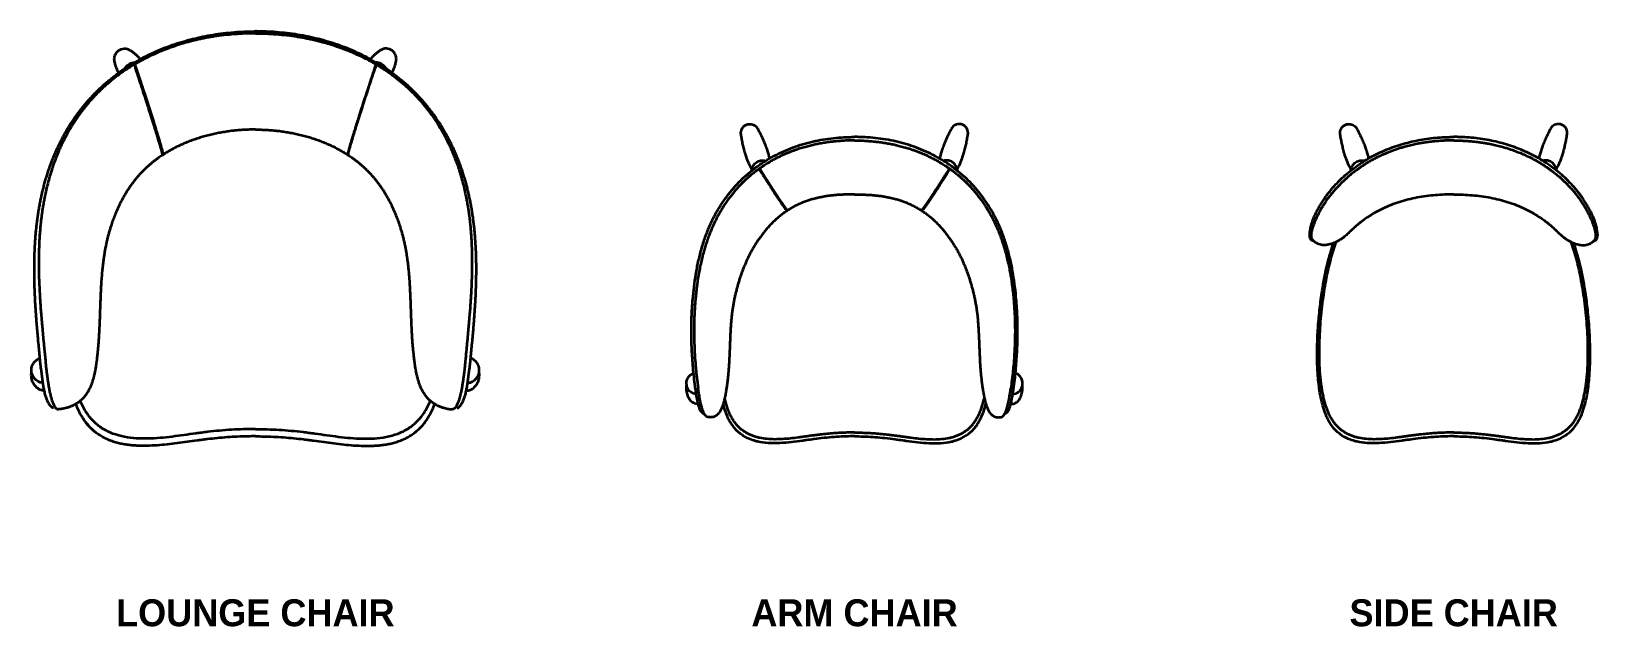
# Model space of a CAD drawing. Header units: millimetres. Extents: x -419 to 2485, y 567 to 1671.
import ezdxf

# ---------------------------------------------------------------- set-up
doc = ezdxf.new("R2010")
doc.units = ezdxf.units.MM
doc.header["$LTSCALE"] = 0.7
doc.layers.add('T25', color=4, linetype='Continuous', lineweight=25)
doc.styles.add('Futwora Pro', font='FutworaPro-Regular.ttf')

msp = doc.modelspace()

# ---------------------------------------------------------------- texts
at = {"layer": 'T25', "char_height": 50, "width": 759.786, "attachment_point": 5, "style": 'Futwora Pro'}
for s, insert in [('{\\fFutwora Pro|b1|i0|c0|p2;LOUNGE CHAIR}', (-4, 592.1)), ('{\\fFutwora Pro|b1|i0|c0|p2;ARM CHAIR}', (1107, 592.1)), ('{\\fFutwora Pro|b1|i0|c0|p2;SIDE CHAIR}', (2218, 592.1))]:
    msp.add_mtext(s, dxfattribs=dict(at, insert=insert))

# ---------------------------------------------------------------- blocks, each defined once
blk = doc.blocks.new('ManOfParts_FrenchmanStreet_LoungeChair')
at = {"linetype": 'Continuous', "lineweight": 35}
for points, knots in [([(-225, 692.7), (-224.9, 692.7), (-224.9, 692.7), (-224.9, 692.7), (-224.4, 693), (-224, 693.3), (-223.5, 693.5), (-212.3, 700.1), (-200.9, 706), (-189.2, 711.4), (-183.4, 714.1), (-177.4, 716.6), (-171.5, 719), (-165.5, 721.4), (-159.5, 723.6), (-153.5, 725.7), (-147.4, 727.9), (-141.3, 729.8), (-135.1, 731.7), (-128.9, 733.5), (-122.7, 735.2), (-116.5, 736.8), (-110.2, 738.4), (-103.9, 739.8), (-97.5, 741.1), (-91.2, 742.5), (-84.8, 743.6), (-78.4, 744.7), (-71.9, 745.7), (-65.5, 746.6), (-59, 747.4), (-52.5, 748.2), (-46, 748.9), (-39.4, 749.4), (-32.9, 749.9), (-26.3, 750.3), (-19.8, 750.6), (-15.4, 750.8), (-11.1, 750.9), (-6.8, 750.9), (-4.5, 751), (-2.3, 751), (0, 751)], [0, 0, 0, 0, 1, 1, 1, 2, 2, 2, 3, 3, 3, 4, 4, 4, 5, 5, 5, 6, 6, 6, 7, 7, 7, 8, 8, 8, 9, 9, 9, 10, 10, 10, 11, 11, 11, 12, 12, 12, 13, 13, 13, 14, 14, 14, 14]), ([(0, 747.1), (-2.2, 747.1), (-4.4, 747.1), (-6.7, 747.1), (-6.7, 747.1), (-6.7, 747.1), (-6.8, 747.1), (-11, 747), (-15.1, 746.9), (-19.3, 746.7), (-19.4, 746.7), (-19.6, 746.7), (-19.7, 746.7), (-26, 746.5), (-32.3, 746.1), (-38.5, 745.6), (-38.8, 745.6), (-39, 745.6), (-39.3, 745.6), (-45.5, 745.1), (-51.6, 744.5), (-57.7, 743.8), (-58.1, 743.7), (-58.4, 743.7), (-58.8, 743.7), (-64.8, 742.9), (-70.8, 742.1), (-76.8, 741.2), (-77.2, 741.1), (-77.6, 741), (-78, 741), (-83.9, 740), (-89.8, 739), (-95.6, 737.8), (-96.1, 737.7), (-96.6, 737.6), (-97.1, 737.5), (-102.9, 736.3), (-108.6, 735.1), (-114.3, 733.7), (-114.8, 733.6), (-115.4, 733.4), (-115.9, 733.3), (-121.5, 731.9), (-127.1, 730.4), (-132.6, 728.8), (-133.2, 728.6), (-133.9, 728.4), (-134.5, 728.3), (-139.9, 726.7), (-145.3, 725), (-150.7, 723.1), (-151.4, 722.9), (-152.1, 722.7), (-152.7, 722.4), (-158, 720.6), (-163.3, 718.7), (-168.5, 716.7), (-169.2, 716.4), (-170, 716.1), (-170.7, 715.8), (-175.8, 713.8), (-180.9, 711.6), (-186, 709.4), (-186.7, 709), (-187.5, 708.7), (-188.3, 708.3), (-192.6, 706.3), (-196.9, 704.3), (-201.2, 702.1), (-206.9, 699.3), (-212.5, 696.3), (-218, 693.2), (-219.5, 692.3), (-220.9, 691.5), (-222.4, 690.7), (-222.8, 690.4), (-223.3, 690.1), (-223.7, 689.9)], [0, 0, 0, 0, 1, 1, 1, 2, 2, 2, 3, 3, 3, 4, 4, 4, 5, 5, 5, 6, 6, 6, 7, 7, 7, 8, 8, 8, 9, 9, 9, 10, 10, 10, 11, 11, 11, 12, 12, 12, 13, 13, 13, 14, 14, 14, 15, 15, 15, 16, 16, 16, 17, 17, 17, 18, 18, 18, 19, 19, 19, 20, 20, 20, 21, 21, 21, 22, 22, 22, 23, 23, 23, 24, 24, 24, 25, 25, 25, 26, 26, 26, 26]), ([(227.9, 690.9), (224.9, 692.7), (224.9, 692.7), (224.9, 692.7), (224.4, 693), (224, 693.3), (223.5, 693.5), (212.3, 700.1), (200.9, 706), (189.2, 711.4), (183.4, 714.1), (177.4, 716.6), (171.5, 719), (165.5, 721.4), (159.5, 723.6), (153.5, 725.7), (147.4, 727.9), (141.3, 729.8), (135.1, 731.7), (128.9, 733.5), (122.7, 735.2), (116.5, 736.8), (110.2, 738.4), (103.9, 739.8), (97.5, 741.1), (91.2, 742.5), (84.8, 743.6), (78.4, 744.7), (71.9, 745.7), (65.5, 746.6), (59, 747.4), (52.5, 748.2), (46, 748.9), (39.4, 749.4), (32.9, 749.9), (26.3, 750.3), (19.8, 750.6), (15.4, 750.8), (11.1, 750.9), (6.8, 750.9), (4.5, 751), (2.3, 751), (0, 751)], [0, 0, 0, 0, 1, 1, 1, 2, 2, 2, 3, 3, 3, 4, 4, 4, 5, 5, 5, 6, 6, 6, 7, 7, 7, 8, 8, 8, 9, 9, 9, 10, 10, 10, 11, 11, 11, 12, 12, 12, 13, 13, 13, 14, 14, 14, 14]), ([(0, 747.1), (2.2, 747.1), (4.4, 747.1), (6.7, 747.1), (6.7, 747.1), (6.7, 747.1), (6.8, 747.1), (11, 747), (15.1, 746.9), (19.3, 746.7), (19.4, 746.7), (19.6, 746.7), (19.7, 746.7), (26, 746.5), (32.3, 746.1), (38.5, 745.6), (38.8, 745.6), (39, 745.6), (39.3, 745.6), (45.5, 745.1), (51.6, 744.5), (57.7, 743.8), (58.1, 743.7), (58.4, 743.7), (58.8, 743.7), (64.8, 742.9), (70.8, 742.1), (76.8, 741.2), (77.2, 741.1), (77.6, 741), (78, 741), (83.9, 740), (89.8, 739), (95.6, 737.8), (96.1, 737.7), (96.6, 737.6), (97.1, 737.5), (102.9, 736.3), (108.6, 735.1), (114.3, 733.7), (114.8, 733.6), (115.4, 733.4), (115.9, 733.3), (121.5, 731.9), (127.1, 730.4), (132.6, 728.8), (133.2, 728.6), (133.9, 728.4), (134.5, 728.3), (139.9, 726.7), (145.3, 725), (150.7, 723.1), (151.4, 722.9), (152.1, 722.7), (152.7, 722.4), (158, 720.6), (163.3, 718.7), (168.5, 716.7), (169.2, 716.4), (170, 716.1), (170.7, 715.8), (175.8, 713.8), (180.9, 711.6), (186, 709.4), (186.7, 709), (187.5, 708.7), (188.3, 708.3), (192.6, 706.3), (196.9, 704.3), (201.2, 702.1), (206.9, 699.3), (212.5, 696.3), (218, 693.2), (219.5, 692.3), (220.9, 691.5), (222.4, 690.7), (222.8, 690.4), (223.3, 690.1), (223.7, 689.9)], [0, 0, 0, 0, 1, 1, 1, 2, 2, 2, 3, 3, 3, 4, 4, 4, 5, 5, 5, 6, 6, 6, 7, 7, 7, 8, 8, 8, 9, 9, 9, 10, 10, 10, 11, 11, 11, 12, 12, 12, 13, 13, 13, 14, 14, 14, 15, 15, 15, 16, 16, 16, 17, 17, 17, 18, 18, 18, 19, 19, 19, 20, 20, 20, 21, 21, 21, 22, 22, 22, 23, 23, 23, 24, 24, 24, 25, 25, 25, 26, 26, 26, 26]), ([(-261.5, 699.8), (-261.5, 702.3), (-261, 704.8), (-260.1, 707.1), (-259.4, 708.8), (-258.5, 710.3), (-257.4, 711.7), (-256.2, 713.2), (-254.9, 714.4), (-253.4, 715.5), (-251.9, 716.5), (-250.3, 717.4), (-248.5, 718), (-246.8, 718.6), (-244.9, 718.9), (-243.1, 719), (-241.2, 719), (-239.4, 718.8), (-237.6, 718.4), (-235.8, 717.9), (-234.1, 717.2), (-232.5, 716.3), (-232, 716), (-231.6, 715.7), (-231.1, 715.4)], [0, 0, 0, 0, 1, 1, 1, 2, 2, 2, 3, 3, 3, 4, 4, 4, 5, 5, 5, 6, 6, 6, 7, 7, 7, 8, 8, 8, 8]), ([(-261, 695.4), (-261.1, 695.5), (-261.1, 695.6), (-261.1, 695.6), (-261.4, 697), (-261.5, 698.4), (-261.5, 699.8)], [0, 0, 0, 0, 1, 1, 1, 2, 2, 2, 2]), ([(-231.1, 715.4), (-230.6, 715), (-230, 714.6), (-229.4, 714.1), (-229, 713.8), (-228.4, 713.4), (-227.8, 712.9), (-226.1, 711.7), (-224.6, 710.4), (-223.1, 709.2), (-221.8, 708.1), (-220.3, 706.8), (-218.8, 705.3), (-218.4, 704.8), (-217.9, 704.3), (-217.5, 703.9), (-217, 703.4), (-216.6, 702.9), (-216.1, 702.3), (-215.7, 701.8), (-215.2, 701.3), (-214.7, 700.6), (-214.4, 700.2), (-214, 699.7), (-213.6, 699.1)], [0, 0, 0, 0, 1, 1, 1, 2, 2, 2, 3, 3, 3, 4, 4, 4, 5, 5, 5, 6, 6, 6, 7, 7, 7, 7.778578, 7.778578, 7.778578, 7.778578]), ([(231.1, 715.4), (230.6, 715), (230, 714.6), (229.4, 714.1), (229, 713.8), (228.4, 713.4), (227.8, 712.9), (226.1, 711.7), (224.6, 710.4), (223.1, 709.2), (221.8, 708.1), (220.3, 706.8), (218.8, 705.3), (218.4, 704.8), (217.9, 704.3), (217.5, 703.9), (217, 703.4), (216.6, 702.9), (216.1, 702.3), (215.7, 701.8), (215.2, 701.3), (214.7, 700.6), (214.4, 700.2), (214, 699.7), (213.6, 699.1)], [0, 0, 0, 0, 1, 1, 1, 2, 2, 2, 3, 3, 3, 4, 4, 4, 5, 5, 5, 6, 6, 6, 7, 7, 7, 7.778581, 7.778581, 7.778581, 7.778581]), ([(261.5, 699.8), (261.5, 702.3), (261, 704.8), (260.1, 707.1), (259.4, 708.8), (258.5, 710.3), (257.4, 711.7), (256.2, 713.2), (254.9, 714.4), (253.4, 715.5), (251.9, 716.5), (250.3, 717.4), (248.5, 718), (246.8, 718.6), (244.9, 718.9), (243.1, 719), (241.2, 719), (239.4, 718.8), (237.6, 718.4), (235.8, 717.9), (234.1, 717.2), (232.5, 716.3), (232, 716), (231.6, 715.7), (231.1, 715.4)], [0, 0, 0, 0, 1, 1, 1, 2, 2, 2, 3, 3, 3, 4, 4, 4, 5, 5, 5, 6, 6, 6, 7, 7, 7, 8, 8, 8, 8]), ([(261, 695.4), (261.1, 695.5), (261.1, 695.6), (261.1, 695.6), (261.4, 697), (261.5, 698.4), (261.5, 699.8)], [0, 0, 0, 0, 1, 1, 1, 2, 2, 2, 2]), ([(-399, 140.5), (-399.2, 143.5), (-399.5, 146.5), (-399.8, 149.4), (-400.1, 152.4), (-400.4, 155.4), (-400.7, 158.4), (-401, 161.4), (-401.2, 164.4), (-401.5, 167.4), (-401.8, 170.4), (-402.1, 173.3), (-402.4, 176.3), (-402.6, 179.3), (-402.9, 182.3), (-403.2, 185.3), (-403.5, 188.3), (-403.7, 191.3), (-404, 194.3), (-404.3, 197.2), (-404.5, 200.2), (-404.8, 203.2), (-405, 206.2), (-405.2, 209.2), (-405.5, 212.2), (-405.7, 215.2), (-406, 218.2), (-406.2, 221.2), (-406.4, 224.1), (-406.6, 227.1), (-406.8, 230.1), (-407, 233.1), (-407.2, 236.1), (-407.4, 239.1), (-407.6, 242.1), (-407.8, 245.1), (-408, 248.1), (-408.1, 251.1), (-408.3, 254.1), (-408.4, 257.1), (-408.6, 260.1), (-408.7, 263.1), (-408.9, 266.1), (-409, 269.1), (-409.1, 272.1), (-409.2, 275.1), (-409.3, 278.1), (-409.4, 281.1), (-409.5, 284.1), (-409.6, 287.1), (-409.6, 290.1), (-409.7, 293.1), (-409.7, 296.1), (-409.8, 299.1), (-409.8, 302.1), (-409.8, 305.1), (-409.8, 308.1), (-409.8, 311.1), (-409.8, 314.2), (-409.8, 317.2), (-409.8, 320.2), (-409.7, 323.2), (-409.7, 326.2), (-409.6, 329.2), (-409.5, 332.2), (-409.4, 335.2), (-409.3, 338.3), (-409.2, 341.3), (-409.1, 344.3), (-409, 347.3), (-408.8, 350.1), (-408.7, 352.8), (-408.5, 355.5), (-408.5, 355.8), (-408.5, 356.1), (-408.5, 356.4), (-408.3, 359.4), (-408.1, 362.4), (-407.9, 365.4), (-407.7, 368.4), (-407.4, 371.4), (-407.2, 374.5), (-406.9, 377.5), (-406.6, 380.5), (-406.3, 383.5), (-406, 386.5), (-405.7, 389.6), (-405.3, 392.6), (-405, 395.6), (-404.6, 398.6), (-404.2, 401.6), (-403.8, 404.7), (-403.4, 407.7), (-402.9, 410.7), (-402.5, 413.7), (-402, 416.7), (-401.5, 419.7), (-401, 422.7), (-400.5, 425.8), (-399.9, 428.8), (-399.4, 431.8), (-398.8, 434.8), (-398.2, 437.8), (-397.6, 440.8), (-396.9, 443.8), (-396.3, 446.8), (-395.8, 449.1), (-395.2, 451.4), (-394.7, 453.8), (-394.5, 454.4), (-394.4, 455.1), (-394.2, 455.8), (-393.5, 458.8), (-392.7, 461.7), (-391.9, 464.7), (-391.1, 467.7), (-390.3, 470.7), (-389.5, 473.6), (-388.6, 476.6), (-387.8, 479.6), (-386.8, 482.5), (-385.9, 485.5), (-385, 488.4), (-384, 491.4), (-383, 494.3), (-382, 497.3), (-381, 500.2), (-380, 503.1), (-378.9, 506), (-377.8, 509), (-377.4, 509.8), (-377.1, 510.7), (-376.7, 511.6), (-376, 513.6), (-375.2, 515.6), (-374.3, 517.6), (-373.2, 520.5), (-372, 523.4), (-370.7, 526.3), (-369.5, 529.2), (-368.2, 532), (-366.9, 534.9), (-365.5, 537.7), (-364.2, 540.5), (-362.8, 543.3), (-361.4, 546.2), (-360, 549), (-358.5, 551.7), (-357.1, 554.5), (-355.6, 557.3), (-354, 560.1), (-353.9, 560.3), (-353.7, 560.6), (-353.5, 561), (-352.1, 563.4), (-350.7, 565.9), (-349.3, 568.3), (-347.7, 571), (-346.1, 573.7), (-344.4, 576.4), (-342.7, 579.1), (-341, 581.7), (-339.2, 584.4), (-337.5, 587), (-335.7, 589.6), (-333.9, 592.2), (-332.1, 594.8), (-330.2, 597.4), (-328.3, 599.9), (-326.4, 602.5), (-324.5, 605), (-322.5, 607.5), (-320.6, 610), (-318.6, 612.4), (-316.6, 614.8), (-316.6, 614.8), (-316.6, 614.9), (-316.5, 614.9), (-314.5, 617.4), (-312.4, 619.8), (-310.3, 622.2), (-308.2, 624.5), (-306.1, 626.9), (-303.9, 629.2), (-301.8, 631.6), (-299.6, 633.9), (-297.4, 636.1), (-295.1, 638.4), (-292.9, 640.6), (-290.6, 642.8), (-288.3, 645), (-286, 647.2), (-283.7, 649.3), (-281.3, 651.5), (-279, 653.6), (-276.6, 655.6), (-274.2, 657.7), (-271.7, 659.7), (-269.3, 661.7), (-266.9, 663.7), (-264.4, 665.7), (-261.9, 667.6), (-259.4, 669.6), (-256.9, 671.4), (-254.4, 673.3), (-251.8, 675.2), (-249.3, 677), (-246.7, 678.8), (-244.1, 680.5), (-241.5, 682.3), (-238.9, 684), (-236.3, 685.7), (-233.6, 687.4), (-231, 689), (-229.9, 689.7), (-228.9, 690.3), (-225, 692.7)], [0, 0, 0, 0, 1, 1, 1, 2, 2, 2, 3, 3, 3, 4, 4, 4, 5, 5, 5, 6, 6, 6, 7, 7, 7, 8, 8, 8, 9, 9, 9, 10, 10, 10, 11, 11, 11, 12, 12, 12, 13, 13, 13, 14, 14, 14, 15, 15, 15, 16, 16, 16, 17, 17, 17, 18, 18, 18, 19, 19, 19, 20, 20, 20, 21, 21, 21, 22, 22, 22, 23, 23, 23, 24, 24, 24, 25, 25, 25, 26, 26, 26, 27, 27, 27, 28, 28, 28, 29, 29, 29, 30, 30, 30, 31, 31, 31, 32, 32, 32, 33, 33, 33, 34, 34, 34, 35, 35, 35, 36, 36, 36, 37, 37, 37, 38, 38, 38, 39, 39, 39, 40, 40, 40, 41, 41, 41, 42, 42, 42, 43, 43, 43, 44, 44, 44, 45, 45, 45, 46, 46, 46, 47, 47, 47, 48, 48, 48, 49, 49, 49, 50, 50, 50, 51, 51, 51, 52, 52, 52, 53, 53, 53, 54, 54, 54, 55, 55, 55, 56, 56, 56, 57, 57, 57, 58, 58, 58, 59, 59, 59, 60, 60, 60, 61, 61, 61, 62, 62, 62, 63, 63, 63, 64, 64, 64, 65, 65, 65, 66, 66, 66, 67, 67, 67, 68, 68, 68, 69, 69, 69, 70, 70, 70, 71, 71, 71, 72, 72, 72, 72]), ([(-224.6, 689.4), (-225.8, 688.6), (-227, 687.9), (-228.3, 687.1), (-231, 685.5), (-233.7, 683.8), (-236.4, 682), (-237.2, 681.5), (-238, 681), (-238.8, 680.5), (-241, 679), (-243.2, 677.5), (-245.4, 676), (-245.9, 675.7), (-246.3, 675.3), (-246.8, 675), (-249, 673.5), (-251.1, 672), (-253.2, 670.4), (-253.7, 670), (-254.2, 669.7), (-254.7, 669.3), (-259, 666.1), (-263.2, 662.8), (-267.4, 659.4), (-268.2, 658.7), (-269.1, 658), (-270, 657.2), (-271.6, 655.9), (-273.2, 654.5), (-274.8, 653.1), (-277.2, 651), (-279.6, 648.9), (-282, 646.7), (-282.9, 645.9), (-283.7, 645.1), (-284.6, 644.2), (-285.3, 643.6), (-286, 642.9), (-286.7, 642.2), (-287.9, 641.1), (-289.1, 640), (-290.2, 638.8), (-290.7, 638.4), (-291.2, 637.9), (-291.6, 637.4), (-293.5, 635.6), (-295.3, 633.8), (-297, 631.9), (-297.5, 631.4), (-298, 630.9), (-298.5, 630.4), (-299.8, 629), (-301.1, 627.6), (-302.4, 626.1), (-304.6, 623.7), (-306.8, 621.3), (-308.9, 618.8), (-309.7, 617.8), (-310.6, 616.8), (-311.5, 615.8), (-312.7, 614.3), (-313.9, 612.8), (-315.1, 611.4), (-317.1, 608.8), (-319.1, 606.3), (-321.1, 603.7), (-321.9, 602.6), (-322.8, 601.5), (-323.6, 600.4), (-324.7, 598.9), (-325.8, 597.4), (-326.9, 595.9), (-328.8, 593.3), (-330.6, 590.6), (-332.4, 588), (-333.2, 586.8), (-334, 585.6), (-334.8, 584.4), (-337.6, 580.2), (-340.2, 575.9), (-342.8, 571.6), (-343.6, 570.4), (-344.3, 569.1), (-345.1, 567.8), (-347.5, 563.5), (-349.9, 559.2), (-352.2, 554.8), (-352.9, 553.4), (-353.7, 552.1), (-354.3, 550.7), (-356.6, 546.4), (-358.7, 542), (-360.7, 537.6), (-361.4, 536.1), (-362, 534.7), (-362.7, 533.2), (-364.6, 528.8), (-366.5, 524.4), (-368.3, 520), (-368.9, 518.4), (-369.5, 516.9), (-370.1, 515.4), (-370.9, 513.2), (-371.8, 511), (-372.6, 508.7), (-372.9, 507.9), (-373.2, 507.2), (-373.4, 506.4), (-374.2, 504.2), (-375, 502), (-375.8, 499.7), (-376, 498.9), (-376.3, 498.1), (-376.6, 497.3), (-378, 492.9), (-379.4, 488.5), (-380.7, 484.1), (-381.2, 482.4), (-381.7, 480.7), (-382.2, 478.9), (-383.5, 474.6), (-384.6, 470.2), (-385.7, 465.8), (-386.2, 464), (-386.6, 462.2), (-387, 460.4), (-388.1, 456.1), (-389, 451.7), (-389.9, 447.4), (-390.3, 445.5), (-390.7, 443.6), (-391.1, 441.7), (-391.3, 440.5), (-391.5, 439.3), (-391.8, 438.1), (-392.3, 435), (-392.9, 431.9), (-393.4, 428.8), (-393.7, 427.3), (-393.9, 425.7), (-394.2, 424.2), (-394.2, 423.8), (-394.3, 423.4), (-394.4, 423), (-394.5, 422.4), (-394.5, 421.8), (-394.6, 421.2), (-394.9, 419.6), (-395.1, 418.1), (-395.3, 416.5), (-395.4, 415.7), (-395.6, 415), (-395.7, 414.2), (-395.7, 414), (-395.7, 413.8), (-395.8, 413.5), (-395.8, 413), (-395.9, 412.4), (-396, 411.9), (-396.2, 410.3), (-396.4, 408.7), (-396.6, 407.2), (-396.7, 406.1), (-396.9, 405.1), (-397, 404.1), (-397, 403.5), (-397.1, 403), (-397.2, 402.5), (-397.4, 400.9), (-397.5, 399.4), (-397.7, 397.8), (-397.8, 397.1), (-397.9, 396.3), (-398, 395.5), (-398, 395.2), (-398, 395), (-398.1, 394.7), (-398.1, 394.2), (-398.2, 393.7), (-398.2, 393.2), (-398.4, 391.6), (-398.5, 390.1), (-398.7, 388.5), (-398.8, 387.4), (-398.9, 386.4), (-399, 385.3), (-399, 384.8), (-399, 384.3), (-399.1, 383.8), (-399.2, 382.3), (-399.4, 380.7), (-399.5, 379.2), (-399.6, 378.1), (-399.7, 377), (-399.7, 375.9), (-399.9, 373.9), (-400, 371.9), (-400.2, 369.9), (-400.2, 368.7), (-400.3, 367.6), (-400.4, 366.5), (-400.5, 364.5), (-400.6, 362.5), (-400.7, 360.5), (-400.8, 359.4), (-400.8, 358.2), (-400.9, 357.1), (-400.9, 356.3), (-400.9, 355.6), (-401, 354.9), (-401.1, 351.7), (-401.2, 348.6), (-401.3, 345.4), (-401.4, 343), (-401.4, 340.5), (-401.5, 338.1), (-401.5, 337.1), (-401.5, 336.1), (-401.5, 335.1), (-401.5, 334.5), (-401.5, 334), (-401.6, 333.5), (-401.6, 329.3), (-401.6, 325.2), (-401.6, 321), (-401.6, 317.2), (-401.6, 313.4), (-401.5, 309.6), (-401.5, 304), (-401.3, 298.4), (-401.2, 292.9), (-401, 289), (-400.9, 285), (-400.7, 281.1), (-400.5, 275.7), (-400.2, 270.2), (-399.9, 264.7), (-399.7, 260.7), (-399.4, 256.7), (-399.2, 252.7), (-399.1, 252), (-399.1, 251.4), (-399.1, 250.7), (-398.7, 246), (-398.4, 241.3), (-398.1, 236.6), (-397.8, 232.5), (-397.4, 228.4), (-397.1, 224.3), (-396.7, 219), (-396.2, 213.8), (-395.8, 208.5), (-395.4, 204.3), (-395, 200.1), (-394.6, 195.9), (-394.2, 190.7), (-393.7, 185.6), (-393.2, 180.4), (-392.9, 176.9), (-392.5, 173.4), (-392.2, 169.9), (-392.1, 169.1), (-392, 168.3), (-391.9, 167.5), (-391.8, 166), (-391.6, 164.4), (-391.5, 162.9), (-391.4, 162.1), (-391.3, 161.2), (-391.3, 160.4), (-391.2, 159.6), (-391.1, 158.9), (-391, 158.2), (-390.9, 156.6), (-390.7, 155), (-390.6, 153.4), (-390.6, 153.4), (-390.6, 153.3), (-390.6, 153.3), (-390.2, 149.3), (-389.8, 145.3), (-389.4, 141.3), (-389.4, 141), (-389.3, 140.7), (-389.3, 140.4), (-389.3, 140.1), (-389.2, 139.8), (-389.2, 139.5), (-389.2, 139.4), (-389.2, 139.2), (-389.2, 139.1), (-389.2, 139.1), (-389.2, 139.1), (-389.2, 139.1)], [0, 0, 0, 0, 1, 1, 1, 2, 2, 2, 3, 3, 3, 4, 4, 4, 5, 5, 5, 6, 6, 6, 7, 7, 7, 8, 8, 8, 9, 9, 9, 10, 10, 10, 11, 11, 11, 12, 12, 12, 13, 13, 13, 14, 14, 14, 15, 15, 15, 16, 16, 16, 17, 17, 17, 18, 18, 18, 19, 19, 19, 20, 20, 20, 21, 21, 21, 22, 22, 22, 23, 23, 23, 24, 24, 24, 25, 25, 25, 26, 26, 26, 27, 27, 27, 28, 28, 28, 29, 29, 29, 30, 30, 30, 31, 31, 31, 32, 32, 32, 33, 33, 33, 34, 34, 34, 35, 35, 35, 36, 36, 36, 37, 37, 37, 38, 38, 38, 39, 39, 39, 40, 40, 40, 41, 41, 41, 42, 42, 42, 43, 43, 43, 44, 44, 44, 45, 45, 45, 46, 46, 46, 47, 47, 47, 48, 48, 48, 49, 49, 49, 50, 50, 50, 51, 51, 51, 52, 52, 52, 53, 53, 53, 54, 54, 54, 55, 55, 55, 56, 56, 56, 57, 57, 57, 58, 58, 58, 59, 59, 59, 60, 60, 60, 61, 61, 61, 62, 62, 62, 63, 63, 63, 64, 64, 64, 65, 65, 65, 66, 66, 66, 67, 67, 67, 68, 68, 68, 69, 69, 69, 70, 70, 70, 71, 71, 71, 72, 72, 72, 73, 73, 73, 74, 74, 74, 75, 75, 75, 76, 76, 76, 77, 77, 77, 78, 78, 78, 79, 79, 79, 80, 80, 80, 81, 81, 81, 82, 82, 82, 83, 83, 83, 84, 84, 84, 85, 85, 85, 86, 86, 86, 87, 87, 87, 88, 88, 88, 89, 89, 89, 90, 90, 90, 91, 91, 91, 92, 92, 92, 93, 93, 93, 94, 94, 94, 95, 95, 95, 96, 96, 96, 97, 97, 97, 98, 98, 98, 98]), ([(-253.4, 674), (-253.5, 674.2), (-253.6, 674.4), (-253.7, 674.6), (-254.1, 675.3), (-254.5, 675.9), (-254.8, 676.5), (-255.4, 677.9), (-256, 679.1), (-256.4, 680.2), (-257.2, 682.1), (-257.9, 684), (-258.4, 685.6), (-259, 687.5), (-259.5, 689.4), (-260, 691.4), (-260.4, 692.8), (-260.7, 694.1), (-261, 695.4)], [0.477429, 0.477429, 0.477429, 0.477429, 1, 1, 1, 2, 2, 2, 3, 3, 3, 4, 4, 4, 5, 5, 5, 6, 6, 6, 6]), ([(-242.8, 681.4), (-241.7, 683.2), (-240.5, 684.9), (-239, 686.4), (-236.7, 688.7), (-234, 690.5), (-231, 691.7), (-228.8, 692.6), (-226.4, 693.1), (-224, 693.3)], [0.28109, 0.28109, 0.28109, 0.28109, 1, 1, 1, 2, 2, 2, 2.815224, 2.815224, 2.815224, 2.815224]), ([(-224.4, 688.7), (-224.4, 688.8), (-224.4, 688.8), (-224.4, 688.9), (-224.5, 689.1), (-224.5, 689.2), (-224.6, 689.4)], [0, 0, 0, 0, 1, 1, 1, 2, 2, 2, 2]), ([(-224.4, 688.7), (-224.3, 688.7), (-224.3, 688.6), (-224.3, 688.5), (-224.2, 688.2), (-224.1, 687.9), (-224, 687.6), (-223.8, 687.1), (-223.6, 686.6), (-223.4, 686), (-223.2, 685.5), (-223, 684.9), (-222.8, 684.4), (-222.8, 684.1), (-222.7, 683.8), (-222.6, 683.5), (-222.5, 683.2), (-222.4, 682.9), (-222.3, 682.6)], [0, 0, 0, 0, 1, 1, 1, 2, 2, 2, 3, 3, 3, 4, 4, 4, 5, 5, 5, 6, 6, 6, 6]), ([(-223.5, 689.2), (-223.5, 689.2), (-223.5, 689.2), (-223.5, 689.2), (-223.6, 689.5), (-223.6, 689.7), (-223.7, 689.9)], [0, 0, 0, 0, 1, 1, 1, 2, 2, 2, 2]), ([(-223.5, 689.2), (-223.3, 688.8), (-223.2, 688.4), (-223, 687.9), (-222.8, 687.4), (-222.7, 686.9), (-222.5, 686.3), (-222.3, 685.8), (-222.1, 685.2), (-221.9, 684.7), (-221.8, 684.4), (-221.7, 684.1), (-221.6, 683.8), (-221.6, 683.7), (-221.5, 683.5), (-221.5, 683.4)], [0, 0, 0, 0, 1, 1, 1, 2, 2, 2, 3, 3, 3, 4, 4, 4, 5, 5, 5, 5]), ([(-221.4, 683), (-221.4, 683.3), (-221.5, 683.5), (-221.6, 683.8), (-221.7, 684.1), (-221.8, 684.4), (-221.9, 684.6), (-222.1, 685.2), (-222.3, 685.8), (-222.5, 686.3), (-222.6, 686.9), (-222.8, 687.4), (-223, 687.9), (-223.1, 688.3), (-223.3, 688.6), (-223.4, 689)], [0, 0, 0, 0, 1, 1, 1, 2, 2, 2, 3, 3, 3, 4, 4, 4, 5, 5, 5, 5]), ([(-172.2, 521.6), (-172.2, 521.6), (-172.1, 521.6), (-172.1, 521.6), (-172.1, 521.7), (-172.1, 521.7), (-172.1, 521.8), (-172.1, 521.9), (-172.1, 521.9), (-172.1, 522), (-172.1, 522), (-172.1, 522.1), (-172.1, 522.2), (-172.1, 522.3), (-172.2, 522.5), (-172.2, 522.7), (-172.2, 522.9), (-172.3, 523.1), (-172.3, 523.3), (-172.3, 523.4), (-172.3, 523.5), (-172.3, 523.6), (-172.4, 523.6), (-172.4, 523.7), (-172.4, 523.7), (-172.4, 523.9), (-172.4, 524), (-172.5, 524.2), (-172.5, 524.5), (-172.6, 524.8), (-172.7, 525.2), (-172.8, 525.5), (-172.8, 525.9), (-172.9, 526.3), (-173, 526.4), (-173, 526.4), (-173, 526.5), (-173, 526.7), (-173.1, 526.8), (-173.1, 527), (-173.2, 527.2), (-173.2, 527.5), (-173.3, 527.7), (-173.4, 528.2), (-173.5, 528.7), (-173.7, 529.3), (-173.8, 529.8), (-174, 530.4), (-174.2, 531), (-174.2, 531), (-174.2, 531), (-174.2, 531.1), (-174.5, 532.3), (-174.9, 533.7), (-175.3, 535.2), (-175.5, 535.8), (-175.7, 536.4), (-175.8, 537), (-175.8, 537.1), (-175.9, 537.1), (-175.9, 537.2), (-175.9, 537.3), (-176, 537.5), (-176, 537.7), (-176.2, 538.2), (-176.3, 538.7), (-176.5, 539.2), (-176.5, 539.5), (-176.6, 539.8), (-176.7, 540), (-177, 541.1), (-177.3, 542.3), (-177.7, 543.5), (-177.8, 543.8), (-177.9, 544.1), (-178, 544.5), (-178.4, 546), (-178.9, 547.5), (-179.4, 549.1), (-179.8, 550.5), (-180.2, 551.9), (-180.6, 553.3), (-180.7, 553.7), (-180.9, 554.1), (-181, 554.5), (-181.1, 555), (-181.3, 555.4), (-181.4, 555.9), (-181.9, 557.3), (-182.3, 558.8), (-182.7, 560.3), (-183.1, 561.3), (-183.4, 562.3), (-183.7, 563.3), (-184, 564.2), (-184.3, 565.2), (-184.6, 566.2), (-185.2, 568.3), (-185.9, 570.5), (-186.6, 572.7), (-186.7, 573.1), (-186.8, 573.4), (-186.9, 573.8), (-187, 574), (-187.1, 574.2), (-187.1, 574.4), (-188.3, 578.2), (-189.6, 582.3), (-190.9, 586.4), (-191, 586.6), (-191, 586.9), (-191.1, 587.1), (-191.5, 588.4), (-192, 589.8), (-192.4, 591.1), (-192.8, 592.5), (-193.3, 594), (-193.8, 595.5), (-194.2, 596.7), (-194.6, 597.9), (-195, 599.2), (-195.3, 600.3), (-195.7, 601.4), (-196, 602.6), (-196.8, 605), (-197.6, 607.4), (-198.4, 609.9), (-198.5, 610.4), (-198.7, 610.9), (-198.8, 611.3), (-198.9, 611.5), (-199, 611.7), (-199, 611.9), (-199.1, 612.1), (-199.2, 612.4), (-199.3, 612.6), (-199.9, 614.6), (-200.5, 616.6), (-201.2, 618.6), (-202, 621.2), (-202.9, 623.8), (-203.7, 626.4), (-204.2, 627.9), (-204.7, 629.4), (-205.2, 631), (-205.5, 631.8), (-205.7, 632.5), (-206, 633.3), (-206.3, 634.4), (-206.7, 635.5), (-207.1, 636.6), (-207.5, 637.9), (-207.9, 639.1), (-208.3, 640.4), (-208.7, 641.6), (-209.1, 642.9), (-209.5, 644.1), (-210.6, 647.5), (-211.7, 650.8), (-212.8, 654.1), (-212.9, 654.3), (-212.9, 654.4), (-212.9, 654.5), (-213.2, 655.2), (-213.4, 656), (-213.7, 656.7), (-213.8, 657), (-213.9, 657.3), (-213.9, 657.6), (-215, 660.7), (-216, 663.9), (-217.1, 667.1), (-217.3, 667.6), (-217.4, 668.1), (-217.6, 668.5), (-218.3, 670.8), (-219.1, 673), (-219.8, 675.2), (-220.5, 677.2), (-221.1, 679.2), (-221.8, 681.2), (-221.9, 681.4), (-221.9, 681.6), (-222, 681.7), (-222.1, 682), (-222.1, 682.3), (-222.2, 682.5)], [0, 0, 0, 0, 1, 1, 1, 2, 2, 2, 3, 3, 3, 4, 4, 4, 5, 5, 5, 6, 6, 6, 7, 7, 7, 8, 8, 8, 9, 9, 9, 10, 10, 10, 11, 11, 11, 12, 12, 12, 13, 13, 13, 14, 14, 14, 15, 15, 15, 16, 16, 16, 17, 17, 17, 18, 18, 18, 19, 19, 19, 20, 20, 20, 21, 21, 21, 22, 22, 22, 23, 23, 23, 24, 24, 24, 25, 25, 25, 26, 26, 26, 27, 27, 27, 28, 28, 28, 29, 29, 29, 30, 30, 30, 31, 31, 31, 32, 32, 32, 33, 33, 33, 34, 34, 34, 35, 35, 35, 36, 36, 36, 37, 37, 37, 38, 38, 38, 39, 39, 39, 40, 40, 40, 41, 41, 41, 42, 42, 42, 43, 43, 43, 44, 44, 44, 45, 45, 45, 46, 46, 46, 47, 47, 47, 48, 48, 48, 49, 49, 49, 50, 50, 50, 51, 51, 51, 52, 52, 52, 53, 53, 53, 54, 54, 54, 55, 55, 55, 56, 56, 56, 57, 57, 57, 58, 58, 58, 59, 59, 59, 60, 60, 60, 61, 61, 61, 62, 62, 62, 62]), ([(-221.3, 682.9), (-221.2, 682.6), (-221.1, 682.3), (-221, 682), (-220.7, 680.9), (-220.3, 679.8), (-219.9, 678.7), (-219.6, 677.6), (-219.2, 676.6), (-218.9, 675.5), (-218.1, 673.4), (-217.4, 671.2), (-216.7, 669.1), (-216.5, 668.5), (-216.3, 667.9), (-216.1, 667.4), (-215.1, 664.2), (-214.1, 661.1), (-213, 657.9), (-212.7, 656.9), (-212.4, 656), (-212.1, 655), (-212, 654.8), (-211.9, 654.6), (-211.9, 654.5), (-211.8, 654.3), (-211.8, 654.2), (-211.8, 654.1), (-210.7, 650.9), (-209.6, 647.7), (-208.6, 644.5), (-208.2, 643.3), (-207.8, 642.1), (-207.4, 640.9), (-207, 639.6), (-206.6, 638.3), (-206.1, 636.9), (-205.5, 635.1), (-204.9, 633.2), (-204.3, 631.3), (-204.2, 631.1), (-204.1, 630.9), (-204.1, 630.7), (-203.7, 629.4), (-203.3, 628.2), (-202.9, 626.9), (-202, 624.3), (-201.1, 621.6), (-200.3, 618.9), (-199.6, 617), (-199, 615.1), (-198.4, 613.2), (-198.3, 612.9), (-198.2, 612.6), (-198.1, 612.3), (-197.9, 611.6), (-197.7, 610.9), (-197.5, 610.3), (-197.3, 609.8), (-197.1, 609.2), (-197, 608.7), (-196.3, 606.8), (-195.7, 604.8), (-195.1, 602.9), (-194.8, 601.9), (-194.4, 600.8), (-194.1, 599.8), (-193.7, 598.5), (-193.3, 597.1), (-192.8, 595.8), (-192.1, 593.4), (-191.3, 591), (-190.6, 588.6), (-190.4, 588.2), (-190.3, 587.9), (-190.2, 587.5), (-190.2, 587.3), (-190.1, 587.2), (-190, 587), (-188.7, 582.9), (-187.5, 578.9), (-186.3, 575), (-186.2, 574.7), (-186.1, 574.5), (-186, 574.2), (-185.6, 572.9), (-185.2, 571.6), (-184.8, 570.3), (-184.4, 569.1), (-184.1, 567.9), (-183.7, 566.6), (-183.4, 565.7), (-183.1, 564.8), (-182.8, 563.9), (-182.5, 562.8), (-182.2, 561.7), (-181.9, 560.7), (-181.3, 558.7), (-180.7, 556.8), (-180.1, 554.9), (-180, 554.6), (-179.9, 554.2), (-179.8, 553.9), (-179.8, 553.8), (-179.7, 553.7), (-179.7, 553.6), (-179.3, 552.3), (-178.9, 550.9), (-178.5, 549.6), (-178, 548), (-177.6, 546.5), (-177.2, 545.1), (-177.1, 544.7), (-176.9, 544.3), (-176.8, 544), (-176.4, 542.5), (-176, 541.1), (-175.6, 539.7), (-175.5, 539.2), (-175.3, 538.7), (-175.2, 538.2), (-175.1, 538), (-175.1, 537.9), (-175, 537.7), (-175, 537.7), (-175, 537.7), (-175, 537.6), (-175, 537.6), (-175, 537.6), (-175, 537.5), (-174.8, 536.9), (-174.6, 536.3), (-174.5, 535.7), (-174, 534.2), (-173.7, 532.9), (-173.3, 531.6), (-173.3, 531.6), (-173.3, 531.6), (-173.3, 531.6), (-173.2, 531), (-173, 530.4), (-172.9, 529.8), (-172.7, 529.3), (-172.6, 528.7), (-172.4, 528.2), (-172.4, 528), (-172.3, 527.8), (-172.3, 527.5), (-172.2, 527.4), (-172.2, 527.2), (-172.2, 527.1), (-172.1, 527), (-172.1, 526.9), (-172.1, 526.9), (-172, 526.5), (-171.9, 526.1), (-171.8, 525.7), (-171.8, 525.4), (-171.7, 525), (-171.6, 524.7), (-171.6, 524.6), (-171.6, 524.4), (-171.5, 524.3), (-171.5, 524.2), (-171.5, 524.2), (-171.5, 524.1), (-171.5, 524.1), (-171.5, 524), (-171.5, 523.9), (-171.4, 523.7), (-171.4, 523.4), (-171.4, 523.3), (-171.3, 523.1), (-171.3, 522.9), (-171.3, 522.7), (-171.3, 522.7), (-171.3, 522.6), (-171.3, 522.5), (-171.3, 522.5), (-171.3, 522.4), (-171.3, 522.4), (-171.3, 522.3), (-171.3, 522.2), (-171.3, 522.2), (-171.3, 522.1), (-171.3, 522.1), (-171.3, 522.1)], [0, 0, 0, 0, 1, 1, 1, 2, 2, 2, 3, 3, 3, 4, 4, 4, 5, 5, 5, 6, 6, 6, 7, 7, 7, 8, 8, 8, 9, 9, 9, 10, 10, 10, 11, 11, 11, 12, 12, 12, 13, 13, 13, 14, 14, 14, 15, 15, 15, 16, 16, 16, 17, 17, 17, 18, 18, 18, 19, 19, 19, 20, 20, 20, 21, 21, 21, 22, 22, 22, 23, 23, 23, 24, 24, 24, 25, 25, 25, 26, 26, 26, 27, 27, 27, 28, 28, 28, 29, 29, 29, 30, 30, 30, 31, 31, 31, 32, 32, 32, 33, 33, 33, 34, 34, 34, 35, 35, 35, 36, 36, 36, 37, 37, 37, 38, 38, 38, 39, 39, 39, 40, 40, 40, 41, 41, 41, 42, 42, 42, 43, 43, 43, 44, 44, 44, 45, 45, 45, 46, 46, 46, 47, 47, 47, 48, 48, 48, 49, 49, 49, 50, 50, 50, 51, 51, 51, 52, 52, 52, 53, 53, 53, 54, 54, 54, 55, 55, 55, 56, 56, 56, 57, 57, 57, 58, 58, 58, 59, 59, 59, 60, 60, 60, 61, 61, 61, 62, 62, 62, 62]), ([(-221.3, 682.9), (-220.2, 679.7), (-219.2, 676.5), (-218.1, 673.3), (-217, 670.1), (-216, 666.9), (-214.9, 663.7), (-212.8, 657.3), (-210.7, 650.9), (-208.6, 644.5)], [0, 0, 0, 0, 1, 1, 1, 2, 2, 2, 3, 3, 3, 3]), ([(221.3, 682.9), (221.2, 682.6), (221.1, 682.3), (221, 682), (220.7, 680.9), (220.3, 679.8), (219.9, 678.7), (219.6, 677.6), (219.2, 676.6), (218.9, 675.5), (218.1, 673.4), (217.4, 671.2), (216.7, 669.1), (216.5, 668.5), (216.3, 667.9), (216.1, 667.4), (215.1, 664.2), (214.1, 661.1), (213, 657.9), (212.7, 656.9), (212.4, 656), (212.1, 655), (212, 654.8), (211.9, 654.6), (211.9, 654.5), (211.8, 654.3), (211.8, 654.2), (211.8, 654.1), (210.7, 650.9), (209.6, 647.7), (208.6, 644.5), (208.2, 643.3), (207.8, 642.1), (207.4, 640.9), (207, 639.6), (206.6, 638.3), (206.1, 636.9), (205.5, 635.1), (204.9, 633.2), (204.3, 631.3), (204.2, 631.1), (204.1, 630.9), (204.1, 630.7), (203.7, 629.4), (203.3, 628.2), (202.9, 626.9), (202, 624.3), (201.1, 621.6), (200.3, 618.9), (199.6, 617), (199, 615.1), (198.4, 613.2), (198.3, 612.9), (198.2, 612.6), (198.1, 612.3), (197.9, 611.6), (197.7, 610.9), (197.5, 610.3), (197.3, 609.8), (197.1, 609.2), (197, 608.7), (196.3, 606.8), (195.7, 604.8), (195.1, 602.9), (194.8, 601.9), (194.4, 600.8), (194.1, 599.8), (193.7, 598.5), (193.3, 597.1), (192.8, 595.8), (192.1, 593.4), (191.3, 591), (190.6, 588.6), (190.4, 588.2), (190.3, 587.9), (190.2, 587.5), (190.2, 587.3), (190.1, 587.2), (190, 587), (188.7, 582.9), (187.5, 578.9), (186.3, 575), (186.2, 574.7), (186.1, 574.5), (186, 574.2), (185.6, 572.9), (185.2, 571.6), (184.8, 570.3), (184.4, 569.1), (184.1, 567.9), (183.7, 566.6), (183.4, 565.7), (183.1, 564.8), (182.8, 563.9), (182.5, 562.8), (182.2, 561.7), (181.9, 560.7), (181.3, 558.7), (180.7, 556.8), (180.1, 554.9), (180, 554.6), (179.9, 554.2), (179.8, 553.9), (179.8, 553.8), (179.7, 553.7), (179.7, 553.6), (179.3, 552.3), (178.9, 550.9), (178.5, 549.6), (178, 548), (177.6, 546.5), (177.2, 545.1), (177.1, 544.7), (176.9, 544.3), (176.8, 544), (176.4, 542.5), (176, 541.1), (175.6, 539.7), (175.5, 539.2), (175.3, 538.7), (175.2, 538.2), (175.1, 538), (175.1, 537.9), (175, 537.7), (175, 537.7), (175, 537.7), (175, 537.6), (175, 537.6), (175, 537.6), (175, 537.5), (174.8, 536.9), (174.6, 536.3), (174.5, 535.7), (174, 534.2), (173.7, 532.9), (173.3, 531.6), (173.3, 531.6), (173.3, 531.6), (173.3, 531.6), (173.2, 531), (173, 530.4), (172.9, 529.8), (172.7, 529.3), (172.6, 528.7), (172.4, 528.2), (172.4, 528), (172.3, 527.8), (172.3, 527.5), (172.2, 527.4), (172.2, 527.2), (172.2, 527.1), (172.1, 527), (172.1, 526.9), (172.1, 526.9), (172, 526.5), (171.9, 526.1), (171.8, 525.7), (171.8, 525.4), (171.7, 525), (171.6, 524.7), (171.6, 524.6), (171.6, 524.4), (171.5, 524.3), (171.5, 524.2), (171.5, 524.2), (171.5, 524.1), (171.5, 524.1), (171.5, 524), (171.5, 523.9), (171.4, 523.7), (171.4, 523.4), (171.4, 523.3), (171.3, 523.1), (171.3, 522.9), (171.3, 522.7), (171.3, 522.7), (171.3, 522.6), (171.3, 522.5), (171.3, 522.5), (171.3, 522.4), (171.3, 522.4), (171.3, 522.3), (171.3, 522.2), (171.3, 522.2), (171.3, 522.1), (171.3, 522.1), (171.3, 522.1)], [0, 0, 0, 0, 1, 1, 1, 2, 2, 2, 3, 3, 3, 4, 4, 4, 5, 5, 5, 6, 6, 6, 7, 7, 7, 8, 8, 8, 9, 9, 9, 10, 10, 10, 11, 11, 11, 12, 12, 12, 13, 13, 13, 14, 14, 14, 15, 15, 15, 16, 16, 16, 17, 17, 17, 18, 18, 18, 19, 19, 19, 20, 20, 20, 21, 21, 21, 22, 22, 22, 23, 23, 23, 24, 24, 24, 25, 25, 25, 26, 26, 26, 27, 27, 27, 28, 28, 28, 29, 29, 29, 30, 30, 30, 31, 31, 31, 32, 32, 32, 33, 33, 33, 34, 34, 34, 35, 35, 35, 36, 36, 36, 37, 37, 37, 38, 38, 38, 39, 39, 39, 40, 40, 40, 41, 41, 41, 42, 42, 42, 43, 43, 43, 44, 44, 44, 45, 45, 45, 46, 46, 46, 47, 47, 47, 48, 48, 48, 49, 49, 49, 50, 50, 50, 51, 51, 51, 52, 52, 52, 53, 53, 53, 54, 54, 54, 55, 55, 55, 56, 56, 56, 57, 57, 57, 58, 58, 58, 59, 59, 59, 60, 60, 60, 61, 61, 61, 62, 62, 62, 62]), ([(172.2, 521.6), (172.2, 521.6), (172.1, 521.6), (172.1, 521.6), (172.1, 521.7), (172.1, 521.7), (172.1, 521.8), (172.1, 521.9), (172.1, 521.9), (172.1, 522), (172.1, 522), (172.1, 522.1), (172.1, 522.2), (172.1, 522.3), (172.2, 522.5), (172.2, 522.7), (172.2, 522.9), (172.3, 523.1), (172.3, 523.3), (172.3, 523.4), (172.3, 523.5), (172.3, 523.6), (172.4, 523.6), (172.4, 523.7), (172.4, 523.7), (172.4, 523.9), (172.4, 524), (172.5, 524.2), (172.5, 524.5), (172.6, 524.8), (172.7, 525.2), (172.8, 525.5), (172.8, 525.9), (172.9, 526.3), (173, 526.4), (173, 526.4), (173, 526.5), (173, 526.7), (173.1, 526.8), (173.1, 527), (173.2, 527.2), (173.2, 527.5), (173.3, 527.7), (173.4, 528.2), (173.5, 528.7), (173.7, 529.3), (173.8, 529.8), (174, 530.4), (174.2, 531), (174.2, 531), (174.2, 531), (174.2, 531.1), (174.5, 532.3), (174.9, 533.7), (175.3, 535.2), (175.5, 535.8), (175.7, 536.4), (175.8, 537), (175.8, 537.1), (175.9, 537.1), (175.9, 537.2), (175.9, 537.3), (176, 537.5), (176, 537.7), (176.2, 538.2), (176.3, 538.7), (176.5, 539.2), (176.5, 539.5), (176.6, 539.8), (176.7, 540), (177, 541.1), (177.3, 542.3), (177.7, 543.5), (177.8, 543.8), (177.9, 544.1), (178, 544.5), (178.4, 546), (178.9, 547.5), (179.4, 549.1), (179.8, 550.5), (180.2, 551.9), (180.6, 553.3), (180.7, 553.7), (180.9, 554.1), (181, 554.5), (181.1, 555), (181.3, 555.4), (181.4, 555.9), (181.9, 557.3), (182.3, 558.8), (182.7, 560.3), (183.1, 561.3), (183.4, 562.3), (183.7, 563.3), (184, 564.2), (184.3, 565.2), (184.6, 566.2), (185.2, 568.3), (185.9, 570.5), (186.6, 572.7), (186.7, 573.1), (186.8, 573.4), (186.9, 573.8), (187, 574), (187.1, 574.2), (187.1, 574.4), (188.3, 578.2), (189.6, 582.3), (190.9, 586.4), (191, 586.6), (191, 586.9), (191.1, 587.1), (191.5, 588.4), (192, 589.8), (192.4, 591.1), (192.8, 592.5), (193.3, 594), (193.8, 595.5), (194.2, 596.7), (194.6, 597.9), (195, 599.2), (195.3, 600.3), (195.7, 601.4), (196, 602.6), (196.8, 605), (197.6, 607.4), (198.4, 609.9), (198.5, 610.4), (198.7, 610.9), (198.8, 611.3), (198.9, 611.5), (199, 611.7), (199, 611.9), (199.1, 612.1), (199.2, 612.4), (199.3, 612.6), (199.9, 614.6), (200.5, 616.6), (201.2, 618.6), (202, 621.2), (202.9, 623.8), (203.7, 626.4), (204.2, 627.9), (204.7, 629.4), (205.2, 631), (205.5, 631.8), (205.7, 632.5), (206, 633.3), (206.3, 634.4), (206.7, 635.5), (207.1, 636.6), (207.5, 637.9), (207.9, 639.1), (208.3, 640.4), (208.7, 641.6), (209.1, 642.9), (209.5, 644.1), (210.6, 647.5), (211.7, 650.8), (212.8, 654.1), (212.9, 654.3), (212.9, 654.4), (212.9, 654.5), (213.2, 655.2), (213.4, 656), (213.7, 656.7), (213.8, 657), (213.9, 657.3), (213.9, 657.6), (215, 660.7), (216, 663.9), (217.1, 667.1), (217.3, 667.6), (217.4, 668.1), (217.6, 668.5), (218.3, 670.8), (219.1, 673), (219.8, 675.2), (220.5, 677.2), (221.1, 679.2), (221.8, 681.2), (221.9, 681.4), (221.9, 681.6), (222, 681.7), (222.1, 682), (222.1, 682.3), (222.2, 682.5)], [0, 0, 0, 0, 1, 1, 1, 2, 2, 2, 3, 3, 3, 4, 4, 4, 5, 5, 5, 6, 6, 6, 7, 7, 7, 8, 8, 8, 9, 9, 9, 10, 10, 10, 11, 11, 11, 12, 12, 12, 13, 13, 13, 14, 14, 14, 15, 15, 15, 16, 16, 16, 17, 17, 17, 18, 18, 18, 19, 19, 19, 20, 20, 20, 21, 21, 21, 22, 22, 22, 23, 23, 23, 24, 24, 24, 25, 25, 25, 26, 26, 26, 27, 27, 27, 28, 28, 28, 29, 29, 29, 30, 30, 30, 31, 31, 31, 32, 32, 32, 33, 33, 33, 34, 34, 34, 35, 35, 35, 36, 36, 36, 37, 37, 37, 38, 38, 38, 39, 39, 39, 40, 40, 40, 41, 41, 41, 42, 42, 42, 43, 43, 43, 44, 44, 44, 45, 45, 45, 46, 46, 46, 47, 47, 47, 48, 48, 48, 49, 49, 49, 50, 50, 50, 51, 51, 51, 52, 52, 52, 53, 53, 53, 54, 54, 54, 55, 55, 55, 56, 56, 56, 57, 57, 57, 58, 58, 58, 59, 59, 59, 60, 60, 60, 61, 61, 61, 62, 62, 62, 62]), ([(221.3, 682.9), (220.2, 679.7), (219.2, 676.5), (218.1, 673.3), (217, 670.1), (216, 666.9), (214.9, 663.7), (212.8, 657.3), (210.7, 650.9), (208.6, 644.5)], [0, 0, 0, 0, 1, 1, 1, 2, 2, 2, 3, 3, 3, 3]), ([(221.4, 683), (221.4, 683.3), (221.5, 683.5), (221.6, 683.8), (221.7, 684.1), (221.8, 684.4), (221.9, 684.6), (222.1, 685.2), (222.3, 685.8), (222.5, 686.3), (222.6, 686.9), (222.8, 687.4), (223, 687.9), (223.1, 688.3), (223.3, 688.6), (223.4, 689)], [0, 0, 0, 0, 1, 1, 1, 2, 2, 2, 3, 3, 3, 4, 4, 4, 5, 5, 5, 5]), ([(223.5, 689.2), (223.3, 688.8), (223.2, 688.4), (223, 687.9), (222.8, 687.4), (222.7, 686.9), (222.5, 686.3), (222.3, 685.8), (222.1, 685.2), (221.9, 684.7), (221.8, 684.4), (221.7, 684.1), (221.6, 683.8), (221.6, 683.7), (221.5, 683.5), (221.5, 683.4)], [0, 0, 0, 0, 1, 1, 1, 2, 2, 2, 3, 3, 3, 4, 4, 4, 5, 5, 5, 5]), ([(224.4, 688.7), (224.3, 688.7), (224.3, 688.6), (224.3, 688.5), (224.2, 688.2), (224.1, 687.9), (224, 687.6), (223.8, 687.1), (223.6, 686.6), (223.4, 686), (223.2, 685.5), (223, 684.9), (222.8, 684.4), (222.8, 684.1), (222.7, 683.8), (222.6, 683.5), (222.5, 683.2), (222.4, 682.9), (222.3, 682.6)], [0, 0, 0, 0, 1, 1, 1, 2, 2, 2, 3, 3, 3, 4, 4, 4, 5, 5, 5, 6, 6, 6, 6]), ([(223.5, 689.2), (223.5, 689.2), (223.5, 689.2), (223.5, 689.2), (223.6, 689.5), (223.6, 689.7), (223.7, 689.9)], [0, 0, 0, 0, 1, 1, 1, 2, 2, 2, 2]), ([(242.8, 681.4), (241.7, 683.2), (240.5, 684.9), (239, 686.4), (236.7, 688.7), (234, 690.5), (231, 691.7), (228.8, 692.5), (226.5, 693.1), (224.1, 693.3)], [0.281091, 0.281091, 0.281091, 0.281091, 1, 1, 1, 2, 2, 2, 2.802892, 2.802892, 2.802892, 2.802892]), ([(224.6, 689.4), (225.8, 688.6), (227, 687.9), (228.3, 687.1), (231, 685.5), (233.7, 683.8), (236.4, 682), (237.2, 681.5), (238, 681), (238.8, 680.5), (241, 679), (243.2, 677.5), (245.4, 676), (245.9, 675.7), (246.3, 675.3), (246.8, 675), (249, 673.5), (251.1, 672), (253.2, 670.4), (253.7, 670), (254.2, 669.7), (254.7, 669.3), (259, 666.1), (263.2, 662.8), (267.4, 659.4), (268.2, 658.7), (269.1, 658), (270, 657.2), (271.6, 655.9), (273.2, 654.5), (274.8, 653.1), (277.2, 651), (279.6, 648.9), (282, 646.7), (282.9, 645.9), (283.7, 645.1), (284.6, 644.2), (285.3, 643.6), (286, 642.9), (286.7, 642.2), (287.9, 641.1), (289.1, 640), (290.2, 638.8), (290.7, 638.4), (291.2, 637.9), (291.6, 637.4), (293.5, 635.6), (295.3, 633.8), (297, 631.9), (297.5, 631.4), (298, 630.9), (298.5, 630.4), (299.8, 629), (301.1, 627.6), (302.4, 626.1), (304.6, 623.7), (306.8, 621.3), (308.9, 618.8), (309.7, 617.8), (310.6, 616.8), (311.5, 615.8), (312.7, 614.3), (313.9, 612.8), (315.1, 611.4), (317.1, 608.8), (319.1, 606.3), (321.1, 603.7), (321.9, 602.6), (322.8, 601.5), (323.6, 600.4), (324.7, 598.9), (325.8, 597.4), (326.9, 595.9), (328.8, 593.3), (330.6, 590.6), (332.4, 588), (333.2, 586.8), (334, 585.6), (334.8, 584.4), (337.6, 580.2), (340.2, 575.9), (342.8, 571.6), (343.6, 570.4), (344.3, 569.1), (345.1, 567.8), (347.5, 563.5), (349.9, 559.2), (352.2, 554.8), (352.9, 553.4), (353.7, 552.1), (354.3, 550.7), (356.6, 546.4), (358.7, 542), (360.7, 537.6), (361.4, 536.1), (362, 534.7), (362.7, 533.2), (364.6, 528.8), (366.5, 524.4), (368.3, 520), (368.9, 518.4), (369.5, 516.9), (370.1, 515.4), (370.9, 513.2), (371.8, 511), (372.6, 508.7), (372.9, 507.9), (373.2, 507.2), (373.4, 506.4), (374.2, 504.2), (375, 502), (375.8, 499.7), (376, 498.9), (376.3, 498.1), (376.6, 497.3), (378, 492.9), (379.4, 488.5), (380.7, 484.1), (381.2, 482.4), (381.7, 480.7), (382.2, 478.9), (383.5, 474.6), (384.6, 470.2), (385.7, 465.8), (386.2, 464), (386.6, 462.2), (387, 460.4), (388.1, 456.1), (389, 451.7), (389.9, 447.4), (390.3, 445.5), (390.7, 443.6), (391.1, 441.7), (391.3, 440.5), (391.5, 439.3), (391.8, 438.1), (392.3, 435), (392.9, 431.9), (393.4, 428.8), (393.7, 427.3), (393.9, 425.7), (394.2, 424.2), (394.2, 423.8), (394.3, 423.4), (394.4, 423), (394.5, 422.4), (394.5, 421.8), (394.6, 421.2), (394.9, 419.6), (395.1, 418.1), (395.3, 416.5), (395.4, 415.7), (395.6, 415), (395.7, 414.2), (395.7, 414), (395.7, 413.8), (395.8, 413.5), (395.8, 413), (395.9, 412.4), (396, 411.9), (396.2, 410.3), (396.4, 408.7), (396.6, 407.2), (396.7, 406.1), (396.9, 405.1), (397, 404.1), (397, 403.5), (397.1, 403), (397.2, 402.5), (397.4, 400.9), (397.5, 399.4), (397.7, 397.8), (397.8, 397.1), (397.9, 396.3), (398, 395.5), (398, 395.2), (398, 395), (398.1, 394.7), (398.1, 394.2), (398.2, 393.7), (398.2, 393.2), (398.4, 391.6), (398.5, 390.1), (398.7, 388.5), (398.8, 387.4), (398.9, 386.4), (399, 385.3), (399, 384.8), (399, 384.3), (399.1, 383.8), (399.2, 382.3), (399.4, 380.7), (399.5, 379.2), (399.6, 378.1), (399.7, 377), (399.7, 375.9), (399.9, 373.9), (400, 371.9), (400.2, 369.9), (400.2, 368.7), (400.3, 367.6), (400.4, 366.5), (400.5, 364.5), (400.6, 362.5), (400.7, 360.5), (400.8, 359.4), (400.8, 358.2), (400.9, 357.1), (400.9, 356.3), (400.9, 355.6), (401, 354.9), (401.1, 351.7), (401.2, 348.6), (401.3, 345.4), (401.4, 343), (401.4, 340.5), (401.5, 338.1), (401.5, 337.1), (401.5, 336.1), (401.5, 335.1), (401.5, 334.5), (401.5, 334), (401.6, 333.5), (401.6, 329.3), (401.6, 325.2), (401.6, 321), (401.6, 317.2), (401.6, 313.4), (401.5, 309.6), (401.5, 304), (401.3, 298.4), (401.2, 292.9), (401, 289), (400.9, 285), (400.7, 281.1), (400.5, 275.7), (400.2, 270.2), (399.9, 264.7), (399.7, 260.7), (399.4, 256.7), (399.2, 252.7), (399.1, 252), (399.1, 251.4), (399.1, 250.7), (398.7, 246), (398.4, 241.3), (398.1, 236.6), (397.8, 232.5), (397.4, 228.4), (397.1, 224.3), (396.7, 219), (396.2, 213.8), (395.8, 208.5), (395.4, 204.3), (395, 200.1), (394.6, 195.9), (394.2, 190.7), (393.7, 185.6), (393.2, 180.4), (392.9, 176.9), (392.5, 173.4), (392.2, 169.9), (392.1, 169.1), (392, 168.3), (391.9, 167.5), (391.8, 166), (391.6, 164.4), (391.5, 162.9), (391.4, 162.1), (391.3, 161.2), (391.3, 160.4), (391.2, 159.6), (391.1, 158.9), (391, 158.2), (390.9, 156.6), (390.7, 155), (390.6, 153.4), (390.6, 153.4), (390.6, 153.3), (390.6, 153.3), (390.2, 149.3), (389.8, 145.3), (389.4, 141.3), (389.4, 141), (389.3, 140.7), (389.3, 140.4), (389.3, 140.1), (389.2, 139.8), (389.2, 139.5), (389.2, 139.4), (389.2, 139.2), (389.2, 139.1), (389.2, 139.1), (389.2, 139.1), (389.2, 139.1)], [0, 0, 0, 0, 1, 1, 1, 2, 2, 2, 3, 3, 3, 4, 4, 4, 5, 5, 5, 6, 6, 6, 7, 7, 7, 8, 8, 8, 9, 9, 9, 10, 10, 10, 11, 11, 11, 12, 12, 12, 13, 13, 13, 14, 14, 14, 15, 15, 15, 16, 16, 16, 17, 17, 17, 18, 18, 18, 19, 19, 19, 20, 20, 20, 21, 21, 21, 22, 22, 22, 23, 23, 23, 24, 24, 24, 25, 25, 25, 26, 26, 26, 27, 27, 27, 28, 28, 28, 29, 29, 29, 30, 30, 30, 31, 31, 31, 32, 32, 32, 33, 33, 33, 34, 34, 34, 35, 35, 35, 36, 36, 36, 37, 37, 37, 38, 38, 38, 39, 39, 39, 40, 40, 40, 41, 41, 41, 42, 42, 42, 43, 43, 43, 44, 44, 44, 45, 45, 45, 46, 46, 46, 47, 47, 47, 48, 48, 48, 49, 49, 49, 50, 50, 50, 51, 51, 51, 52, 52, 52, 53, 53, 53, 54, 54, 54, 55, 55, 55, 56, 56, 56, 57, 57, 57, 58, 58, 58, 59, 59, 59, 60, 60, 60, 61, 61, 61, 62, 62, 62, 63, 63, 63, 64, 64, 64, 65, 65, 65, 66, 66, 66, 67, 67, 67, 68, 68, 68, 69, 69, 69, 70, 70, 70, 71, 71, 71, 72, 72, 72, 73, 73, 73, 74, 74, 74, 75, 75, 75, 76, 76, 76, 77, 77, 77, 78, 78, 78, 79, 79, 79, 80, 80, 80, 81, 81, 81, 82, 82, 82, 83, 83, 83, 84, 84, 84, 85, 85, 85, 86, 86, 86, 87, 87, 87, 88, 88, 88, 89, 89, 89, 90, 90, 90, 91, 91, 91, 92, 92, 92, 93, 93, 93, 94, 94, 94, 95, 95, 95, 96, 96, 96, 97, 97, 97, 98, 98, 98, 98]), ([(399, 140.5), (399.2, 143.5), (399.5, 146.5), (399.8, 149.4), (400.1, 152.4), (400.4, 155.4), (400.7, 158.4), (401, 161.4), (401.2, 164.4), (401.5, 167.4), (401.8, 170.4), (402.1, 173.3), (402.4, 176.3), (402.6, 179.3), (402.9, 182.3), (403.2, 185.3), (403.5, 188.3), (403.7, 191.3), (404, 194.3), (404.3, 197.2), (404.5, 200.2), (404.8, 203.2), (405, 206.2), (405.2, 209.2), (405.5, 212.2), (405.7, 215.2), (406, 218.2), (406.2, 221.2), (406.4, 224.1), (406.6, 227.1), (406.8, 230.1), (407, 233.1), (407.2, 236.1), (407.4, 239.1), (407.6, 242.1), (407.8, 245.1), (408, 248.1), (408.1, 251.1), (408.3, 254.1), (408.4, 257.1), (408.6, 260.1), (408.7, 263.1), (408.9, 266.1), (409, 269.1), (409.1, 272.1), (409.2, 275.1), (409.3, 278.1), (409.4, 281.1), (409.5, 284.1), (409.6, 287.1), (409.6, 290.1), (409.7, 293.1), (409.7, 296.1), (409.8, 299.1), (409.8, 302.1), (409.8, 305.1), (409.8, 308.1), (409.8, 311.1), (409.8, 314.2), (409.8, 317.2), (409.8, 320.2), (409.7, 323.2), (409.7, 326.2), (409.6, 329.2), (409.5, 332.2), (409.4, 335.2), (409.3, 338.3), (409.2, 341.3), (409.1, 344.3), (409, 347.3), (408.8, 350.1), (408.7, 352.8), (408.5, 355.5), (408.5, 355.8), (408.5, 356.1), (408.5, 356.4), (408.3, 359.4), (408.1, 362.4), (407.9, 365.4), (407.7, 368.4), (407.4, 371.4), (407.2, 374.5), (406.9, 377.5), (406.6, 380.5), (406.3, 383.5), (406, 386.5), (405.7, 389.6), (405.3, 392.6), (405, 395.6), (404.6, 398.6), (404.2, 401.6), (403.8, 404.7), (403.4, 407.7), (402.9, 410.7), (402.5, 413.7), (402, 416.7), (401.5, 419.7), (401, 422.7), (400.5, 425.8), (399.9, 428.8), (399.4, 431.8), (398.8, 434.8), (398.2, 437.8), (397.6, 440.8), (396.9, 443.8), (396.3, 446.8), (395.8, 449.1), (395.2, 451.4), (394.7, 453.8), (394.5, 454.4), (394.4, 455.1), (394.2, 455.8), (393.5, 458.8), (392.7, 461.7), (391.9, 464.7), (391.1, 467.7), (390.3, 470.7), (389.5, 473.6), (388.6, 476.6), (387.8, 479.6), (386.8, 482.5), (385.9, 485.5), (385, 488.4), (384, 491.4), (383, 494.3), (382, 497.3), (381, 500.2), (380, 503.1), (378.9, 506), (377.8, 509), (377.4, 509.8), (377.1, 510.7), (376.7, 511.6), (376, 513.6), (375.2, 515.6), (374.3, 517.6), (373.2, 520.5), (372, 523.4), (370.7, 526.3), (369.5, 529.2), (368.2, 532), (366.9, 534.9), (365.5, 537.7), (364.2, 540.5), (362.8, 543.3), (361.4, 546.2), (360, 549), (358.5, 551.7), (357.1, 554.5), (355.6, 557.3), (354, 560.1), (353.9, 560.3), (353.7, 560.6), (353.5, 561), (352.1, 563.4), (350.7, 565.9), (349.3, 568.3), (347.7, 571), (346.1, 573.7), (344.4, 576.4), (342.7, 579.1), (341, 581.7), (339.2, 584.4), (337.5, 587), (335.7, 589.6), (333.9, 592.2), (332.1, 594.8), (330.2, 597.4), (328.3, 599.9), (326.4, 602.5), (324.5, 605), (322.5, 607.5), (320.6, 610), (318.6, 612.4), (316.6, 614.8), (316.6, 614.8), (316.6, 614.9), (316.5, 614.9), (314.5, 617.4), (312.4, 619.8), (310.3, 622.2), (308.2, 624.5), (306.1, 626.9), (303.9, 629.2), (301.8, 631.6), (299.6, 633.9), (297.4, 636.1), (295.1, 638.4), (292.9, 640.6), (290.6, 642.8), (288.3, 645), (286, 647.2), (283.7, 649.3), (281.3, 651.5), (279, 653.6), (276.6, 655.6), (274.2, 657.7), (271.7, 659.7), (269.3, 661.7), (266.9, 663.7), (264.4, 665.7), (261.9, 667.6), (259.4, 669.6), (256.9, 671.4), (254.4, 673.3), (251.8, 675.2), (249.3, 677), (246.7, 678.8), (244.1, 680.5), (241.5, 682.3), (238.9, 684), (236.3, 685.7), (233.6, 687.4), (231, 689), (229.9, 689.7), (228.9, 690.3), (227.9, 690.9)], [0, 0, 0, 0, 1, 1, 1, 2, 2, 2, 3, 3, 3, 4, 4, 4, 5, 5, 5, 6, 6, 6, 7, 7, 7, 8, 8, 8, 9, 9, 9, 10, 10, 10, 11, 11, 11, 12, 12, 12, 13, 13, 13, 14, 14, 14, 15, 15, 15, 16, 16, 16, 17, 17, 17, 18, 18, 18, 19, 19, 19, 20, 20, 20, 21, 21, 21, 22, 22, 22, 23, 23, 23, 24, 24, 24, 25, 25, 25, 26, 26, 26, 27, 27, 27, 28, 28, 28, 29, 29, 29, 30, 30, 30, 31, 31, 31, 32, 32, 32, 33, 33, 33, 34, 34, 34, 35, 35, 35, 36, 36, 36, 37, 37, 37, 38, 38, 38, 39, 39, 39, 40, 40, 40, 41, 41, 41, 42, 42, 42, 43, 43, 43, 44, 44, 44, 45, 45, 45, 46, 46, 46, 47, 47, 47, 48, 48, 48, 49, 49, 49, 50, 50, 50, 51, 51, 51, 52, 52, 52, 53, 53, 53, 54, 54, 54, 55, 55, 55, 56, 56, 56, 57, 57, 57, 58, 58, 58, 59, 59, 59, 60, 60, 60, 61, 61, 61, 62, 62, 62, 63, 63, 63, 64, 64, 64, 65, 65, 65, 66, 66, 66, 67, 67, 67, 68, 68, 68, 69, 69, 69, 70, 70, 70, 71, 71, 71, 72, 72, 72, 72]), ([(253.4, 674), (253.5, 674.2), (253.6, 674.4), (253.7, 674.6), (254.1, 675.3), (254.5, 675.9), (254.8, 676.5), (255.4, 677.9), (256, 679.1), (256.4, 680.2), (257.2, 682.1), (257.9, 684), (258.4, 685.6), (259, 687.5), (259.5, 689.4), (260, 691.4), (260.4, 692.8), (260.7, 694.1), (261, 695.4)], [0.477428, 0.477428, 0.477428, 0.477428, 1, 1, 1, 2, 2, 2, 3, 3, 3, 4, 4, 4, 5, 5, 5, 6, 6, 6, 6]), ([(-208.4, 643.8), (-207.5, 641.3), (-206.7, 638.7), (-205.8, 636.1), (-205, 633.6), (-204.2, 631), (-203.3, 628.5), (-202.5, 625.9), (-201.7, 623.3), (-200.8, 620.7), (-200, 618.2), (-199.2, 615.6), (-198.4, 613.1), (-197.9, 611.8), (-197.5, 610.4), (-197.1, 609.1), (-196.7, 607.8), (-196.3, 606.6), (-195.9, 605.3), (-195.4, 604), (-195, 602.7), (-194.6, 601.4), (-194.2, 600.2), (-193.8, 598.9), (-193.4, 597.6), (-191.8, 592.5), (-190.2, 587.4), (-188.5, 582.2), (-185.4, 572.3), (-182, 561.3), (-179, 551.3), (-178.2, 548.5), (-177.3, 545.7), (-176.5, 542.9), (-176.2, 541.7), (-175.8, 540.5), (-175.4, 539.2), (-175.1, 538.1), (-174.8, 536.9), (-174.5, 535.8), (-173.8, 533.6), (-173.2, 531.4), (-172.6, 529.2), (-172.3, 527.7), (-171.9, 526.2), (-171.6, 524.7), (-171.5, 524.2), (-171.4, 523.7), (-171.3, 523.2), (-171.3, 523), (-171.2, 522.8), (-171.2, 522.6), (-171.2, 522.5), (-171.2, 522.3), (-171.2, 522.2), (-171.2, 522), (-171.2, 521.9), (-171.2, 521.7), (-171.3, 521.6), (-171.3, 521.6), (-171.4, 521.5), (-171.5, 521.4), (-171.6, 521.3), (-171.8, 521.3), (-171.9, 521.3), (-172, 521.4), (-172.1, 521.4), (-172.2, 521.5), (-172.2, 521.5), (-172.3, 521.6), (-172.4, 521.7), (-172.5, 521.8), (-172.5, 521.9)], [0, 0, 0, 0, 1, 1, 1, 2, 2, 2, 3, 3, 3, 4, 4, 4, 5, 5, 5, 6, 6, 6, 7, 7, 7, 8, 8, 8, 9, 9, 9, 10, 10, 10, 11, 11, 11, 12, 12, 12, 13, 13, 13, 14, 14, 14, 15, 15, 15, 16, 16, 16, 17, 17, 17, 18, 18, 18, 19, 19, 19, 20, 20, 20, 21, 21, 21, 22, 22, 22, 23, 23, 23, 24, 24, 24, 24]), ([(208.4, 643.8), (207.5, 641.3), (206.7, 638.7), (205.8, 636.1), (205, 633.6), (204.2, 631), (203.3, 628.5), (202.5, 625.9), (201.7, 623.3), (200.8, 620.7), (200, 618.2), (199.2, 615.6), (198.4, 613.1), (197.9, 611.8), (197.5, 610.4), (197.1, 609.1), (196.7, 607.8), (196.3, 606.6), (195.9, 605.3), (195.4, 604), (195, 602.7), (194.6, 601.4), (194.2, 600.2), (193.8, 598.9), (193.4, 597.6), (191.8, 592.5), (190.2, 587.4), (188.5, 582.2), (185.4, 572.3), (182, 561.3), (179, 551.3), (178.2, 548.5), (177.3, 545.7), (176.5, 542.9), (176.2, 541.7), (175.8, 540.5), (175.4, 539.2), (175.1, 538.1), (174.8, 536.9), (174.5, 535.8), (173.8, 533.6), (173.2, 531.4), (172.6, 529.2), (172.3, 527.7), (171.9, 526.2), (171.6, 524.7), (171.5, 524.2), (171.4, 523.7), (171.3, 523.2), (171.3, 523), (171.2, 522.8), (171.2, 522.6), (171.2, 522.5), (171.2, 522.3), (171.2, 522.2), (171.2, 522), (171.2, 521.9), (171.2, 521.7), (171.3, 521.6), (171.3, 521.6), (171.4, 521.5), (171.5, 521.4), (171.6, 521.3), (171.8, 521.3), (171.9, 521.3), (172, 521.4), (172.1, 521.4), (172.2, 521.5), (172.2, 521.5), (172.3, 521.6), (172.4, 521.7), (172.5, 521.8), (172.5, 521.9)], [0, 0, 0, 0, 1, 1, 1, 2, 2, 2, 3, 3, 3, 4, 4, 4, 5, 5, 5, 6, 6, 6, 7, 7, 7, 8, 8, 8, 9, 9, 9, 10, 10, 10, 11, 11, 11, 12, 12, 12, 13, 13, 13, 14, 14, 14, 15, 15, 15, 16, 16, 16, 17, 17, 17, 18, 18, 18, 19, 19, 19, 20, 20, 20, 21, 21, 21, 22, 22, 22, 23, 23, 23, 24, 24, 24, 24]), ([(0, 568.9), (-1.8, 568.9), (-3.5, 568.8), (-5.3, 568.8), (-7, 568.8), (-8.8, 568.8), (-10.5, 568.7), (-12.3, 568.7), (-14, 568.6), (-15.8, 568.5), (-17.5, 568.5), (-19.3, 568.4), (-21, 568.3), (-22.8, 568.2), (-24.5, 568.1), (-26.3, 567.9), (-28, 567.8), (-29.7, 567.7), (-31.5, 567.5), (-33.2, 567.4), (-35, 567.2), (-36.7, 567), (-37, 567), (-37.3, 567), (-37.6, 567), (-37.7, 566.9), (-37.9, 566.9), (-38.1, 566.9), (-39.4, 566.8), (-40.6, 566.6), (-41.9, 566.5), (-43.6, 566.3), (-45.4, 566.1), (-47.1, 565.8), (-48.8, 565.6), (-50.5, 565.4), (-52.3, 565.1), (-54, 564.9), (-55.7, 564.6), (-57.4, 564.3), (-59.1, 564.1), (-60.8, 563.8), (-62.5, 563.5), (-64.2, 563.2), (-65.9, 562.9), (-67.6, 562.5), (-69.3, 562.2), (-71, 561.9), (-72.7, 561.5), (-74.4, 561.2), (-76.1, 560.8), (-77.8, 560.4), (-79.5, 560.1), (-81.1, 559.7), (-82.8, 559.3), (-84.5, 558.9), (-86.1, 558.5), (-87.8, 558), (-89.5, 557.6), (-91.1, 557.2), (-92.8, 556.7), (-94.4, 556.3), (-96.1, 555.8), (-97.7, 555.3), (-99.3, 554.9), (-101, 554.4), (-102.6, 553.9), (-104.2, 553.4), (-105.8, 552.8), (-107.5, 552.3), (-109.1, 551.8), (-110.7, 551.2), (-112.3, 550.7), (-113.9, 550.1), (-115.5, 549.6), (-117.1, 549), (-118.7, 548.4), (-120.2, 547.8), (-121.8, 547.2), (-123.4, 546.6), (-124.9, 546), (-126.5, 545.4), (-128.1, 544.7), (-129.6, 544.1), (-131.2, 543.4), (-132.7, 542.8), (-134.2, 542.1), (-135.8, 541.4), (-137.3, 540.7), (-138.8, 540), (-140.3, 539.3), (-141.9, 538.6), (-143.4, 537.9), (-144.9, 537.2), (-146.4, 536.4), (-147.8, 535.7), (-149.3, 534.9), (-150.6, 534.3), (-151.8, 533.6), (-153, 532.9), (-153.3, 532.8), (-153.5, 532.7), (-153.7, 532.6), (-155.2, 531.8), (-156.6, 531), (-158.1, 530.2), (-159.5, 529.3), (-161, 528.5), (-162.4, 527.7), (-163.8, 526.8), (-165.2, 526), (-166.6, 525.1), (-168.1, 524.2), (-169.4, 523.3), (-170.8, 522.4), (-171, 522.3), (-171.2, 522.2), (-171.3, 522.1)], [0, 0, 0, 0, 1, 1, 1, 2, 2, 2, 3, 3, 3, 4, 4, 4, 5, 5, 5, 6, 6, 6, 7, 7, 7, 8, 8, 8, 9, 9, 9, 10, 10, 10, 11, 11, 11, 12, 12, 12, 13, 13, 13, 14, 14, 14, 15, 15, 15, 16, 16, 16, 17, 17, 17, 18, 18, 18, 19, 19, 19, 20, 20, 20, 21, 21, 21, 22, 22, 22, 23, 23, 23, 24, 24, 24, 25, 25, 25, 26, 26, 26, 27, 27, 27, 28, 28, 28, 29, 29, 29, 30, 30, 30, 31, 31, 31, 32, 32, 32, 33, 33, 33, 34, 34, 34, 35, 35, 35, 36, 36, 36, 37, 37, 37, 38, 38, 38, 39, 39, 39, 39]), ([(0, 568.9), (1.8, 568.9), (3.5, 568.8), (5.3, 568.8), (7, 568.8), (8.8, 568.8), (10.5, 568.7), (12.3, 568.7), (14, 568.6), (15.8, 568.5), (17.5, 568.5), (19.3, 568.4), (21, 568.3), (22.8, 568.2), (24.5, 568.1), (26.3, 567.9), (28, 567.8), (29.7, 567.7), (31.5, 567.5), (33.2, 567.4), (35, 567.2), (36.7, 567), (37, 567), (37.3, 567), (37.6, 567), (37.7, 566.9), (37.9, 566.9), (38.1, 566.9), (39.4, 566.8), (40.6, 566.6), (41.9, 566.5), (43.6, 566.3), (45.4, 566.1), (47.1, 565.8), (48.8, 565.6), (50.5, 565.4), (52.3, 565.1), (54, 564.9), (55.7, 564.6), (57.4, 564.3), (59.1, 564.1), (60.8, 563.8), (62.5, 563.5), (64.2, 563.2), (65.9, 562.9), (67.6, 562.5), (69.3, 562.2), (71, 561.9), (72.7, 561.5), (74.4, 561.2), (76.1, 560.8), (77.8, 560.4), (79.5, 560.1), (81.1, 559.7), (82.8, 559.3), (84.5, 558.9), (86.1, 558.5), (87.8, 558), (89.5, 557.6), (91.1, 557.2), (92.8, 556.7), (94.4, 556.3), (96.1, 555.8), (97.7, 555.3), (99.3, 554.9), (101, 554.4), (102.6, 553.9), (104.2, 553.4), (105.8, 552.8), (107.5, 552.3), (109.1, 551.8), (110.7, 551.2), (112.3, 550.7), (113.9, 550.1), (115.5, 549.6), (117.1, 549), (118.7, 548.4), (120.2, 547.8), (121.8, 547.2), (123.4, 546.6), (124.9, 546), (126.5, 545.4), (128.1, 544.7), (129.6, 544.1), (131.2, 543.4), (132.7, 542.8), (134.2, 542.1), (135.8, 541.4), (137.3, 540.7), (138.8, 540), (140.3, 539.3), (141.9, 538.6), (143.4, 537.9), (144.9, 537.2), (146.4, 536.4), (147.8, 535.7), (149.3, 534.9), (150.6, 534.3), (151.8, 533.6), (153, 532.9), (153.3, 532.8), (153.5, 532.7), (153.7, 532.6), (155.2, 531.8), (156.6, 531), (158.1, 530.2), (159.5, 529.3), (161, 528.5), (162.4, 527.7), (163.8, 526.8), (165.2, 526), (166.6, 525.1), (168.1, 524.2), (169.4, 523.3), (170.8, 522.4), (171, 522.3), (171.2, 522.2), (171.3, 522.1)], [0, 0, 0, 0, 1, 1, 1, 2, 2, 2, 3, 3, 3, 4, 4, 4, 5, 5, 5, 6, 6, 6, 7, 7, 7, 8, 8, 8, 9, 9, 9, 10, 10, 10, 11, 11, 11, 12, 12, 12, 13, 13, 13, 14, 14, 14, 15, 15, 15, 16, 16, 16, 17, 17, 17, 18, 18, 18, 19, 19, 19, 20, 20, 20, 21, 21, 21, 22, 22, 22, 23, 23, 23, 24, 24, 24, 25, 25, 25, 26, 26, 26, 27, 27, 27, 28, 28, 28, 29, 29, 29, 30, 30, 30, 31, 31, 31, 32, 32, 32, 33, 33, 33, 34, 34, 34, 35, 35, 35, 36, 36, 36, 37, 37, 37, 38, 38, 38, 39, 39, 39, 39]), ([(-172.2, 521.6), (-173.1, 521), (-174, 520.3), (-175, 519.7), (-176.3, 518.8), (-177.7, 517.8), (-179, 516.9), (-180.4, 515.9), (-181.7, 515), (-183, 514), (-184.3, 513), (-185.7, 512), (-187, 511), (-188.3, 510), (-189.5, 509), (-190.8, 507.9), (-192.1, 506.9), (-193.4, 505.8), (-194.6, 504.8), (-195.9, 503.7), (-197.1, 502.6), (-198.3, 501.5), (-199.6, 500.4), (-200.8, 499.3), (-202, 498.2), (-203.2, 497.1), (-204.4, 496), (-205.6, 494.8), (-206.7, 493.7), (-207.9, 492.5), (-209, 491.3), (-209.1, 491.3), (-209.2, 491.2), (-209.2, 491.1), (-210.3, 490), (-211.4, 488.9), (-212.5, 487.8), (-213.6, 486.6), (-214.7, 485.3), (-215.8, 484.1), (-216.9, 482.9), (-218, 481.6), (-219, 480.4), (-220.1, 479.1), (-221.2, 477.9), (-222.2, 476.6), (-223.3, 475.3), (-224.3, 474), (-225.3, 472.7), (-226.3, 471.4), (-227.3, 470.1), (-228.3, 468.7), (-229.3, 467.4), (-230.3, 466.1), (-231.2, 464.7), (-232.2, 463.4), (-233.1, 462), (-234.1, 460.6), (-235, 459.2), (-235.9, 457.8), (-236.8, 456.4), (-237.7, 455), (-238.6, 453.6), (-239.5, 452.2), (-240.4, 450.8), (-241.2, 449.4), (-242.1, 447.9), (-242.9, 446.5), (-243.7, 445), (-244.6, 443.6), (-245.4, 442.1), (-246.2, 440.6), (-247, 439.2), (-247.8, 437.7), (-248.5, 436.2), (-249.3, 434.7), (-250.1, 433.2), (-250.8, 431.7), (-251.6, 430.2), (-252.3, 428.7), (-253, 427.2), (-253.7, 425.7), (-254.5, 424.1), (-255.2, 422.6), (-255.8, 421.1), (-256.5, 419.5), (-257.2, 418), (-257.9, 416.5), (-258.5, 414.9), (-259.2, 413.4), (-259.8, 411.8), (-260.4, 410.2), (-261.1, 408.7), (-261.7, 407.1), (-262.3, 405.5), (-262.9, 404), (-263.5, 402.4), (-264, 400.8), (-264.6, 399.2), (-265.2, 397.6), (-265.7, 396.1), (-266.3, 394.5), (-266.8, 392.9), (-267.4, 391.2), (-267.9, 389.8), (-268.4, 388.1), (-269.1, 385.9), (-269.8, 383.5), (-270.5, 381.4), (-271.1, 379.1), (-271.7, 376.9), (-272.4, 374.7), (-273, 372.4), (-273.5, 370.2), (-274.1, 367.9), (-274.7, 365.6), (-275.2, 363.4), (-275.7, 361.1), (-276.2, 358.8), (-276.7, 356.6), (-277.2, 354.3), (-277.6, 352), (-278.1, 349.7), (-278.5, 347.4), (-278.9, 345.1), (-279.3, 342.8), (-279.7, 340.5), (-280.1, 338.2), (-280.5, 335.9), (-280.8, 333.6), (-281.2, 331.3), (-281.5, 329), (-281.8, 326.7), (-282.1, 324.4), (-282.4, 322.1), (-282.7, 319.8), (-283, 317.5), (-283.2, 315.2), (-283.5, 312.9), (-283.7, 310.6), (-283.9, 308.2), (-284.2, 305.9), (-284.4, 303.6), (-284.6, 301.3), (-284.8, 299), (-285, 296.7), (-285.2, 294.4), (-285.3, 292.1), (-285.5, 289.8), (-285.7, 287.5), (-285.8, 285.2), (-286, 282.9), (-286.1, 280.6), (-286.2, 278.3), (-286.3, 277.2), (-286.3, 276.1), (-286.4, 274.9), (-286.5, 273.8), (-286.5, 272.6), (-286.6, 271.4), (-286.7, 269.1), (-286.8, 266.7), (-286.9, 264.4), (-287, 262.1), (-287.1, 259.8), (-287.2, 257.5), (-287.3, 255.2), (-287.4, 252.9), (-287.5, 250.6), (-287.6, 248.3), (-287.7, 245.9), (-287.7, 243.6), (-287.8, 241.3), (-287.9, 239), (-288, 236.7), (-288.1, 234.4), (-288.1, 232.1), (-288.2, 229.8), (-288.3, 227.5), (-288.4, 225.1), (-288.4, 222.8), (-288.5, 220.5), (-288.6, 218.2), (-288.7, 215.9), (-288.8, 213.6), (-288.9, 211.3), (-289, 209), (-289.1, 206.7), (-289.2, 204.4), (-289.3, 202.1), (-289.4, 199.8), (-289.5, 197.5), (-289.6, 195.2), (-289.7, 192.9), (-289.9, 190.6), (-290, 188.3), (-290.1, 186), (-290.3, 183.7), (-290.4, 181.4), (-290.6, 179.1), (-290.7, 176.8), (-290.9, 174.5), (-291.1, 172.2), (-291.3, 169.9), (-291.5, 167.6), (-291.7, 165.2), (-291.9, 163.1), (-292.1, 160.7), (-292.2, 160.5), (-292.2, 160.3), (-292.2, 160), (-292.4, 158.1), (-292.6, 156.2), (-292.8, 154.3), (-293, 152.2), (-293.2, 150.1), (-293.5, 147.9), (-293.7, 145.8), (-294, 143.6), (-294.2, 141.5), (-294.5, 139.3), (-294.8, 137.2), (-295.1, 135), (-295.4, 132.9), (-295.7, 130.7), (-296, 128.6), (-296.4, 126.4), (-296.7, 124.3), (-297.1, 122.1), (-297.6, 120), (-298, 117.9), (-298.5, 115.7), (-298.9, 113.6), (-299.4, 111.5), (-300, 109.4), (-300.5, 107.3), (-301.1, 105.3), (-301.7, 103.2), (-301.7, 103.2), (-301.8, 103.1), (-301.8, 103), (-302.4, 100.9), (-303.1, 98.9), (-303.9, 96.8), (-304.7, 94.7), (-305.5, 92.7), (-306.4, 90.7), (-307.3, 88.7), (-308.3, 86.7), (-309.4, 84.8), (-310.4, 82.8), (-311.6, 80.9), (-312.8, 79.1), (-314, 77.2), (-315.4, 75.4), (-316.8, 73.7), (-317.7, 72.7), (-318.6, 71.6), (-319.5, 70.6), (-320.1, 70), (-320.7, 69.4), (-321.4, 68.7), (-322.2, 67.9), (-323, 67.2), (-323.9, 66.4), (-324.8, 65.6), (-325.7, 64.9), (-326.6, 64.2), (-326.8, 64.1), (-326.9, 64), (-327.1, 63.8), (-327.3, 63.7), (-327.4, 63.6), (-327.6, 63.4), (-328.4, 62.8), (-329.2, 62.3), (-330, 61.7), (-330.9, 61.2), (-331.8, 60.6), (-332.6, 60.1), (-332.6, 60.1), (-332.6, 60.1), (-332.6, 60.1), (-333.8, 59.4), (-334.9, 58.8), (-336.1, 58.1), (-337.1, 57.6), (-338.2, 57.1), (-339.2, 56.7), (-339.3, 56.6), (-339.4, 56.6), (-339.4, 56.5), (-339.5, 56.5), (-339.6, 56.5), (-339.7, 56.4), (-340.4, 56.1), (-341.1, 55.8), (-341.8, 55.5), (-342.5, 55.2), (-343.2, 54.9), (-344, 54.7), (-344.7, 54.4), (-345.3, 54.2), (-346, 54), (-346.5, 53.8), (-347.1, 53.6), (-347.7, 53.4), (-348.1, 53.3), (-348.6, 53.2), (-349, 53), (-349.1, 53), (-349.2, 53), (-349.2, 53), (-349.7, 52.8), (-350.2, 52.7), (-350.6, 52.6), (-351.1, 52.5), (-351.5, 52.3), (-352, 52.2), (-352.4, 52.1), (-352.8, 52), (-353.3, 51.9), (-353.7, 51.8), (-354.1, 51.7), (-354.6, 51.6), (-355, 51.5), (-355.5, 51.4), (-355.9, 51.3), (-356.4, 51.2), (-356.8, 51.1), (-357.3, 51), (-357.8, 50.9), (-358.3, 50.8), (-358.8, 50.7)], [0, 0, 0, 0, 1, 1, 1, 2, 2, 2, 3, 3, 3, 4, 4, 4, 5, 5, 5, 6, 6, 6, 7, 7, 7, 8, 8, 8, 9, 9, 9, 10, 10, 10, 11, 11, 11, 12, 12, 12, 13, 13, 13, 14, 14, 14, 15, 15, 15, 16, 16, 16, 17, 17, 17, 18, 18, 18, 19, 19, 19, 20, 20, 20, 21, 21, 21, 22, 22, 22, 23, 23, 23, 24, 24, 24, 25, 25, 25, 26, 26, 26, 27, 27, 27, 28, 28, 28, 29, 29, 29, 30, 30, 30, 31, 31, 31, 32, 32, 32, 33, 33, 33, 34, 34, 34, 35, 35, 35, 36, 36, 36, 37, 37, 37, 38, 38, 38, 39, 39, 39, 40, 40, 40, 41, 41, 41, 42, 42, 42, 43, 43, 43, 44, 44, 44, 45, 45, 45, 46, 46, 46, 47, 47, 47, 48, 48, 48, 49, 49, 49, 50, 50, 50, 51, 51, 51, 52, 52, 52, 53, 53, 53, 54, 54, 54, 55, 55, 55, 56, 56, 56, 57, 57, 57, 58, 58, 58, 59, 59, 59, 60, 60, 60, 61, 61, 61, 62, 62, 62, 63, 63, 63, 64, 64, 64, 65, 65, 65, 66, 66, 66, 67, 67, 67, 68, 68, 68, 69, 69, 69, 70, 70, 70, 71, 71, 71, 72, 72, 72, 73, 73, 73, 74, 74, 74, 75, 75, 75, 76, 76, 76, 77, 77, 77, 78, 78, 78, 79, 79, 79, 80, 80, 80, 81, 81, 81, 82, 82, 82, 83, 83, 83, 84, 84, 84, 85, 85, 85, 86, 86, 86, 87, 87, 87, 88, 88, 88, 89, 89, 89, 90, 90, 90, 91, 91, 91, 92, 92, 92, 93, 93, 93, 94, 94, 94, 95, 95, 95, 96, 96, 96, 97, 97, 97, 98, 98, 98, 99, 99, 99, 100, 100, 100, 101, 101, 101, 102, 102, 102, 103, 103, 103, 104, 104, 104, 105, 105, 105, 106, 106, 106, 107, 107, 107, 108, 108, 108, 109, 109, 109, 110, 110, 110, 111, 111, 111, 111]), ([(172.5, 521.9), (172.5, 521.9), (172.5, 521.8), (172.4, 521.8), (172.4, 521.7), (172.3, 521.6), (172.3, 521.6), (172.3, 521.6), (172.3, 521.6), (172.3, 521.6), (172.2, 521.6), (172.2, 521.6), (172.2, 521.6), (172.2, 521.6), (172.2, 521.6), (172.2, 521.6)], [0, 0, 0, 0, 1, 1, 1, 2, 2, 2, 3, 3, 3, 4, 4, 4, 5, 5, 5, 5]), ([(172.2, 521.6), (173.1, 521), (174, 520.3), (175, 519.7), (176.3, 518.8), (177.7, 517.8), (179, 516.9), (180.4, 515.9), (181.7, 515), (183, 514), (184.3, 513), (185.7, 512), (187, 511), (188.3, 510), (189.5, 509), (190.8, 507.9), (192.1, 506.9), (193.4, 505.8), (194.6, 504.8), (195.9, 503.7), (197.1, 502.6), (198.3, 501.5), (199.6, 500.4), (200.8, 499.3), (202, 498.2), (203.2, 497.1), (204.4, 496), (205.6, 494.8), (206.7, 493.7), (207.9, 492.5), (209, 491.3), (209.1, 491.3), (209.2, 491.2), (209.2, 491.1), (210.3, 490), (211.4, 488.9), (212.5, 487.8), (213.6, 486.6), (214.7, 485.3), (215.8, 484.1), (216.9, 482.9), (218, 481.6), (219, 480.4), (220.1, 479.1), (221.2, 477.9), (222.2, 476.6), (223.3, 475.3), (224.3, 474), (225.3, 472.7), (226.3, 471.4), (227.3, 470.1), (228.3, 468.7), (229.3, 467.4), (230.3, 466.1), (231.2, 464.7), (232.2, 463.4), (233.1, 462), (234.1, 460.6), (235, 459.2), (235.9, 457.8), (236.8, 456.4), (237.7, 455), (238.6, 453.6), (239.5, 452.2), (240.4, 450.8), (241.2, 449.4), (242.1, 447.9), (242.9, 446.5), (243.7, 445), (244.6, 443.6), (245.4, 442.1), (246.2, 440.6), (247, 439.2), (247.8, 437.7), (248.5, 436.2), (249.3, 434.7), (250.1, 433.2), (250.8, 431.7), (251.6, 430.2), (252.3, 428.7), (253, 427.2), (253.7, 425.7), (254.5, 424.1), (255.2, 422.6), (255.8, 421.1), (256.5, 419.5), (257.2, 418), (257.9, 416.5), (258.5, 414.9), (259.2, 413.4), (259.8, 411.8), (260.4, 410.2), (261.1, 408.7), (261.7, 407.1), (262.3, 405.5), (262.9, 404), (263.5, 402.4), (264, 400.8), (264.6, 399.2), (265.2, 397.6), (265.7, 396.1), (266.3, 394.5), (266.8, 392.9), (267.4, 391.2), (267.9, 389.8), (268.4, 388.1), (269.1, 385.9), (269.8, 383.5), (270.5, 381.4), (271.1, 379.1), (271.7, 376.9), (272.4, 374.7), (273, 372.4), (273.5, 370.2), (274.1, 367.9), (274.7, 365.6), (275.2, 363.4), (275.7, 361.1), (276.2, 358.8), (276.7, 356.6), (277.2, 354.3), (277.6, 352), (278.1, 349.7), (278.5, 347.4), (278.9, 345.1), (279.3, 342.8), (279.7, 340.5), (280.1, 338.2), (280.5, 335.9), (280.8, 333.6), (281.2, 331.3), (281.5, 329), (281.8, 326.7), (282.1, 324.4), (282.4, 322.1), (282.7, 319.8), (283, 317.5), (283.2, 315.2), (283.5, 312.9), (283.7, 310.6), (283.9, 308.2), (284.2, 305.9), (284.4, 303.6), (284.6, 301.3), (284.8, 299), (285, 296.7), (285.2, 294.4), (285.3, 292.1), (285.5, 289.8), (285.7, 287.5), (285.8, 285.2), (286, 282.9), (286.1, 280.6), (286.2, 278.3), (286.3, 277.2), (286.3, 276.1), (286.4, 274.9), (286.5, 273.8), (286.5, 272.6), (286.6, 271.4), (286.7, 269.1), (286.8, 266.7), (286.9, 264.4), (287, 262.1), (287.1, 259.8), (287.2, 257.5), (287.3, 255.2), (287.4, 252.9), (287.5, 250.6), (287.6, 248.3), (287.7, 245.9), (287.7, 243.6), (287.8, 241.3), (287.9, 239), (288, 236.7), (288.1, 234.4), (288.1, 232.1), (288.2, 229.8), (288.3, 227.5), (288.4, 225.1), (288.4, 222.8), (288.5, 220.5), (288.6, 218.2), (288.7, 215.9), (288.8, 213.6), (288.9, 211.3), (289, 209), (289.1, 206.7), (289.2, 204.4), (289.3, 202.1), (289.4, 199.8), (289.5, 197.5), (289.6, 195.2), (289.7, 192.9), (289.9, 190.6), (290, 188.3), (290.1, 186), (290.3, 183.7), (290.4, 181.4), (290.6, 179.1), (290.7, 176.8), (290.9, 174.5), (291.1, 172.2), (291.3, 169.9), (291.5, 167.6), (291.7, 165.2), (291.9, 163.1), (292.1, 160.7), (292.2, 160.5), (292.2, 160.3), (292.2, 160), (292.4, 158.1), (292.6, 156.2), (292.8, 154.3), (293, 152.2), (293.2, 150.1), (293.5, 147.9), (293.7, 145.8), (294, 143.6), (294.2, 141.5), (294.5, 139.3), (294.8, 137.2), (295.1, 135), (295.4, 132.9), (295.7, 130.7), (296, 128.6), (296.4, 126.4), (296.7, 124.3), (297.1, 122.1), (297.6, 120), (298, 117.9), (298.5, 115.7), (298.9, 113.6), (299.4, 111.5), (300, 109.4), (300.5, 107.3), (301.1, 105.3), (301.7, 103.2), (301.7, 103.2), (301.8, 103.1), (301.8, 103), (302.4, 100.9), (303.1, 98.9), (303.9, 96.8), (304.7, 94.7), (305.5, 92.7), (306.4, 90.7), (307.3, 88.7), (308.3, 86.7), (309.4, 84.8), (310.4, 82.8), (311.6, 80.9), (312.8, 79.1), (314, 77.2), (315.4, 75.4), (316.8, 73.7), (317.7, 72.7), (318.6, 71.6), (319.5, 70.6), (320.1, 70), (320.7, 69.4), (321.4, 68.7), (322.2, 67.9), (323, 67.2), (323.9, 66.4), (324.8, 65.6), (325.7, 64.9), (326.6, 64.2), (326.8, 64.1), (326.9, 64), (327.1, 63.8), (327.3, 63.7), (327.4, 63.6), (327.6, 63.4), (328.4, 62.8), (329.2, 62.3), (330, 61.7), (330.9, 61.2), (331.8, 60.6), (332.6, 60.1), (332.6, 60.1), (332.6, 60.1), (332.6, 60.1), (333.8, 59.4), (334.9, 58.8), (336.1, 58.1), (337.1, 57.6), (338.2, 57.1), (339.2, 56.7), (339.3, 56.6), (339.4, 56.6), (339.4, 56.5), (339.5, 56.5), (339.6, 56.5), (339.7, 56.4), (340.4, 56.1), (341.1, 55.8), (341.8, 55.5), (342.5, 55.2), (343.2, 54.9), (344, 54.7), (344.7, 54.4), (345.3, 54.2), (346, 54), (346.5, 53.8), (347.1, 53.6), (347.7, 53.4), (348.1, 53.3), (348.6, 53.2), (349, 53), (349.1, 53), (349.2, 53), (349.2, 53), (349.7, 52.8), (350.2, 52.7), (350.6, 52.6), (351.1, 52.5), (351.5, 52.3), (352, 52.2), (352.4, 52.1), (352.8, 52), (353.3, 51.9), (353.7, 51.8), (354.1, 51.7), (354.6, 51.6), (355, 51.5), (355.5, 51.4), (355.9, 51.3), (356.4, 51.2), (356.8, 51.1), (357.3, 51), (357.8, 50.9), (358.3, 50.8), (358.8, 50.7)], [0, 0, 0, 0, 1, 1, 1, 2, 2, 2, 3, 3, 3, 4, 4, 4, 5, 5, 5, 6, 6, 6, 7, 7, 7, 8, 8, 8, 9, 9, 9, 10, 10, 10, 11, 11, 11, 12, 12, 12, 13, 13, 13, 14, 14, 14, 15, 15, 15, 16, 16, 16, 17, 17, 17, 18, 18, 18, 19, 19, 19, 20, 20, 20, 21, 21, 21, 22, 22, 22, 23, 23, 23, 24, 24, 24, 25, 25, 25, 26, 26, 26, 27, 27, 27, 28, 28, 28, 29, 29, 29, 30, 30, 30, 31, 31, 31, 32, 32, 32, 33, 33, 33, 34, 34, 34, 35, 35, 35, 36, 36, 36, 37, 37, 37, 38, 38, 38, 39, 39, 39, 40, 40, 40, 41, 41, 41, 42, 42, 42, 43, 43, 43, 44, 44, 44, 45, 45, 45, 46, 46, 46, 47, 47, 47, 48, 48, 48, 49, 49, 49, 50, 50, 50, 51, 51, 51, 52, 52, 52, 53, 53, 53, 54, 54, 54, 55, 55, 55, 56, 56, 56, 57, 57, 57, 58, 58, 58, 59, 59, 59, 60, 60, 60, 61, 61, 61, 62, 62, 62, 63, 63, 63, 64, 64, 64, 65, 65, 65, 66, 66, 66, 67, 67, 67, 68, 68, 68, 69, 69, 69, 70, 70, 70, 71, 71, 71, 72, 72, 72, 73, 73, 73, 74, 74, 74, 75, 75, 75, 76, 76, 76, 77, 77, 77, 78, 78, 78, 79, 79, 79, 80, 80, 80, 81, 81, 81, 82, 82, 82, 83, 83, 83, 84, 84, 84, 85, 85, 85, 86, 86, 86, 87, 87, 87, 88, 88, 88, 89, 89, 89, 90, 90, 90, 91, 91, 91, 92, 92, 92, 93, 93, 93, 94, 94, 94, 95, 95, 95, 96, 96, 96, 97, 97, 97, 98, 98, 98, 99, 99, 99, 100, 100, 100, 101, 101, 101, 102, 102, 102, 103, 103, 103, 104, 104, 104, 105, 105, 105, 106, 106, 106, 107, 107, 107, 108, 108, 108, 109, 109, 109, 110, 110, 110, 111, 111, 111, 111]), ([(-415.4, 113.4), (-415.4, 114.6), (-415.3, 115.9), (-415.2, 117.3), (-415.1, 117.7), (-415.1, 118.1), (-415, 118.6)], [0, 0, 0, 0, 1, 1, 1, 2, 2, 2, 2]), ([(-415.3, 122.5), (-415.3, 125.5), (-414.8, 128.4), (-413.7, 131.2), (-412.5, 134.2), (-410.7, 136.9), (-408.4, 139.2), (-406.1, 141.4), (-403.4, 143.2), (-400.4, 144.4), (-400.1, 144.6), (-399.7, 144.7), (-399.4, 144.8)], [0, 0, 0, 0, 1, 1, 1, 2, 2, 2, 3, 3, 3, 4, 4, 4, 4]), ([(-393.7, 99), (-396, 99.2), (-398.3, 99.7), (-400.4, 100.6), (-403.4, 101.8), (-406.1, 103.6), (-408.4, 105.8), (-412.8, 110.3), (-415.3, 116.3), (-415.3, 122.5)], [0, 0, 0, 0, 1, 1, 1, 2, 2, 2, 3, 3, 3, 3]), ([(-377.4, 54.2), (-377.5, 54.3), (-377.6, 54.4), (-377.8, 54.5), (-378, 54.7), (-378.2, 55), (-378.5, 55.2), (-379.9, 56.6), (-381.2, 58.2), (-382.3, 60), (-383.5, 61.7), (-384.5, 63.7), (-385.4, 65.8), (-386.4, 67.8), (-387.2, 70), (-388, 72.4), (-388.7, 74.7), (-389.4, 77.1), (-390.1, 79.7), (-390.7, 82.2), (-391.3, 84.8), (-391.8, 87.5), (-392.3, 90.3), (-392.8, 93.1), (-393.3, 95.9), (-393.7, 98.8), (-394.1, 101.8), (-394.6, 104.8), (-395, 108.1), (-395.4, 111.1), (-395.8, 114.4), (-396.2, 117.8), (-396.7, 121.4), (-397.1, 124.8), (-397.3, 126.9), (-397.6, 128.6), (-397.8, 130.6), (-398, 132.1), (-398.2, 133.9), (-398.4, 135.4), (-398.6, 137.1), (-398.8, 138.7), (-399, 140.5)], [0, 0, 0, 0, 1, 1, 1, 2, 2, 2, 3, 3, 3, 4, 4, 4, 5, 5, 5, 6, 6, 6, 7, 7, 7, 8, 8, 8, 9, 9, 9, 10, 10, 10, 11, 11, 11, 12, 12, 12, 13, 13, 13, 14, 14, 14, 14]), ([(-389.2, 139.1), (-389.2, 139), (-389.2, 139), (-389.2, 138.9), (-389.2, 138.9), (-389.1, 138.8), (-389.1, 138.8), (-389.1, 138.7), (-389.1, 138.7), (-389.1, 138.6), (-389.1, 138.5), (-389.1, 138.3), (-389.1, 138.1), (-389.1, 137.9), (-389, 137.7), (-389, 137.5), (-388.9, 136.1), (-388.7, 134.6), (-388.6, 133.2), (-388.5, 132.4), (-388.5, 131.7), (-388.4, 131), (-388.4, 130.7), (-388.3, 130.4), (-388.3, 130.2), (-388.3, 129.7), (-388.2, 129.2), (-388.2, 128.8), (-388, 127.3), (-387.8, 125.8), (-387.7, 124.4), (-387.6, 123.3), (-387.5, 122.3), (-387.3, 121.3), (-387.3, 120.9), (-387.2, 120.4), (-387.2, 120), (-386.9, 117.5), (-386.6, 115), (-386.3, 112.5), (-386.2, 112.1), (-386.2, 111.8), (-386.1, 111.4), (-385.8, 108.8), (-385.5, 106.3), (-385.1, 103.8), (-385.1, 103.5), (-385, 103.2), (-385, 102.8), (-384.6, 100.3), (-384.2, 97.8), (-383.8, 95.3), (-383.7, 95), (-383.7, 94.8), (-383.6, 94.5), (-383.4, 93.1), (-383.2, 91.7), (-382.9, 90.4), (-382.7, 89.3), (-382.5, 88.2), (-382.3, 87.1), (-382.3, 86.8), (-382.2, 86.6), (-382.2, 86.4), (-381.9, 85), (-381.6, 83.7), (-381.4, 82.4), (-381.1, 81.4), (-380.9, 80.3), (-380.6, 79.2), (-380.6, 79), (-380.6, 78.8), (-380.5, 78.6), (-380.2, 77.4), (-379.9, 76.1), (-379.6, 74.9), (-379.3, 73.9), (-379.1, 72.9), (-378.8, 71.9), (-378.8, 71.7), (-378.7, 71.5), (-378.7, 71.4), (-378.3, 70.2), (-378, 69.1), (-377.7, 68), (-377.4, 67.1), (-377.1, 66.2), (-376.8, 65.3), (-376.7, 65.2), (-376.7, 65), (-376.6, 64.9), (-376.3, 63.9), (-375.9, 62.9), (-375.6, 62), (-375.2, 61.2), (-374.9, 60.4), (-374.6, 59.7), (-374.5, 59.6), (-374.5, 59.5), (-374.4, 59.4), (-374.1, 58.6), (-373.7, 57.9), (-373.3, 57.1), (-373, 56.5), (-372.6, 55.9), (-372.3, 55.4), (-372.2, 55.3), (-372.2, 55.2), (-372.1, 55.2), (-371.8, 54.6), (-371.4, 54), (-371, 53.5), (-370.6, 53.1), (-370.3, 52.7), (-369.9, 52.4), (-369.9, 52.3), (-369.8, 52.3), (-369.8, 52.3), (-369.4, 51.9), (-369, 51.6), (-368.6, 51.3), (-368.3, 51), (-367.9, 50.8), (-367.6, 50.7), (-367.6, 50.6), (-367.5, 50.6), (-367.5, 50.6), (-367.1, 50.4), (-366.7, 50.3), (-366.4, 50.2), (-366, 50.1), (-365.7, 50.1), (-365.3, 50.1), (-365.3, 50.1), (-365.3, 50.1), (-365.3, 50.1)], [0, 0, 0, 0, 1, 1, 1, 2, 2, 2, 3, 3, 3, 4, 4, 4, 5, 5, 5, 6, 6, 6, 7, 7, 7, 8, 8, 8, 9, 9, 9, 10, 10, 10, 11, 11, 11, 12, 12, 12, 13, 13, 13, 14, 14, 14, 15, 15, 15, 16, 16, 16, 17, 17, 17, 18, 18, 18, 19, 19, 19, 20, 20, 20, 21, 21, 21, 22, 22, 22, 23, 23, 23, 24, 24, 24, 25, 25, 25, 26, 26, 26, 27, 27, 27, 28, 28, 28, 29, 29, 29, 30, 30, 30, 31, 31, 31, 32, 32, 32, 33, 33, 33, 34, 34, 34, 35, 35, 35, 36, 36, 36, 37, 37, 37, 38, 38, 38, 39, 39, 39, 40, 40, 40, 41, 41, 41, 42, 42, 42, 43, 43, 43, 44, 44, 44, 45, 45, 45, 45]), ([(389.2, 139.1), (389.2, 139), (389.2, 139), (389.2, 138.9), (389.2, 138.9), (389.1, 138.8), (389.1, 138.8), (389.1, 138.7), (389.1, 138.7), (389.1, 138.6), (389.1, 138.5), (389.1, 138.3), (389.1, 138.1), (389.1, 137.9), (389, 137.7), (389, 137.5), (388.9, 136.1), (388.7, 134.6), (388.6, 133.2), (388.5, 132.4), (388.5, 131.7), (388.4, 131), (388.4, 130.7), (388.3, 130.4), (388.3, 130.2), (388.3, 129.7), (388.2, 129.2), (388.2, 128.8), (388, 127.3), (387.8, 125.8), (387.7, 124.4), (387.6, 123.3), (387.5, 122.3), (387.3, 121.3), (387.3, 120.9), (387.2, 120.4), (387.2, 120), (386.9, 117.5), (386.6, 115), (386.3, 112.5), (386.2, 112.1), (386.2, 111.8), (386.1, 111.4), (385.8, 108.8), (385.5, 106.3), (385.1, 103.8), (385.1, 103.5), (385, 103.2), (385, 102.8), (384.6, 100.3), (384.2, 97.8), (383.8, 95.3), (383.7, 95), (383.7, 94.8), (383.6, 94.5), (383.4, 93.1), (383.2, 91.7), (382.9, 90.4), (382.7, 89.3), (382.5, 88.2), (382.3, 87.1), (382.3, 86.8), (382.2, 86.6), (382.2, 86.4), (381.9, 85), (381.6, 83.7), (381.4, 82.4), (381.1, 81.4), (380.9, 80.3), (380.6, 79.2), (380.6, 79), (380.6, 78.8), (380.5, 78.6), (380.2, 77.4), (379.9, 76.1), (379.6, 74.9), (379.3, 73.9), (379.1, 72.9), (378.8, 71.9), (378.8, 71.7), (378.7, 71.5), (378.7, 71.4), (378.3, 70.2), (378, 69.1), (377.7, 68), (377.4, 67.1), (377.1, 66.2), (376.8, 65.3), (376.7, 65.2), (376.7, 65), (376.6, 64.9), (376.3, 63.9), (375.9, 62.9), (375.6, 62), (375.2, 61.2), (374.9, 60.4), (374.6, 59.7), (374.5, 59.6), (374.5, 59.5), (374.4, 59.4), (374.1, 58.6), (373.7, 57.9), (373.3, 57.1), (373, 56.5), (372.6, 55.9), (372.3, 55.4), (372.2, 55.3), (372.2, 55.2), (372.1, 55.2), (371.8, 54.6), (371.4, 54), (371, 53.5), (370.6, 53.1), (370.3, 52.7), (369.9, 52.4), (369.9, 52.3), (369.8, 52.3), (369.8, 52.3), (369.4, 51.9), (369, 51.6), (368.6, 51.3), (368.3, 51), (367.9, 50.8), (367.6, 50.7), (367.6, 50.6), (367.5, 50.6), (367.5, 50.6), (367.1, 50.4), (366.7, 50.3), (366.4, 50.2), (366, 50.1), (365.7, 50.1), (365.3, 50.1), (365.3, 50.1), (365.3, 50.1), (365.3, 50.1)], [0, 0, 0, 0, 1, 1, 1, 2, 2, 2, 3, 3, 3, 4, 4, 4, 5, 5, 5, 6, 6, 6, 7, 7, 7, 8, 8, 8, 9, 9, 9, 10, 10, 10, 11, 11, 11, 12, 12, 12, 13, 13, 13, 14, 14, 14, 15, 15, 15, 16, 16, 16, 17, 17, 17, 18, 18, 18, 19, 19, 19, 20, 20, 20, 21, 21, 21, 22, 22, 22, 23, 23, 23, 24, 24, 24, 25, 25, 25, 26, 26, 26, 27, 27, 27, 28, 28, 28, 29, 29, 29, 30, 30, 30, 31, 31, 31, 32, 32, 32, 33, 33, 33, 34, 34, 34, 35, 35, 35, 36, 36, 36, 37, 37, 37, 38, 38, 38, 39, 39, 39, 40, 40, 40, 41, 41, 41, 42, 42, 42, 43, 43, 43, 44, 44, 44, 45, 45, 45, 45]), ([(377.4, 54.2), (377.5, 54.3), (377.6, 54.4), (377.8, 54.5), (378, 54.7), (378.2, 55), (378.5, 55.2), (379.9, 56.6), (381.2, 58.2), (382.3, 60), (383.5, 61.7), (384.5, 63.7), (385.4, 65.8), (386.4, 67.8), (387.2, 70), (388, 72.4), (388.7, 74.7), (389.4, 77.1), (390.1, 79.7), (390.7, 82.2), (391.3, 84.8), (391.8, 87.5), (392.3, 90.3), (392.8, 93.1), (393.3, 95.9), (393.7, 98.8), (394.1, 101.8), (394.6, 104.8), (395, 108.1), (395.4, 111.1), (395.8, 114.4), (396.2, 117.8), (396.7, 121.4), (397.1, 124.8), (397.3, 126.9), (397.6, 128.6), (397.8, 130.6), (398, 132.1), (398.2, 133.9), (398.4, 135.4), (398.6, 137.1), (398.8, 138.7), (399, 140.5)], [0, 0, 0, 0, 1, 1, 1, 2, 2, 2, 3, 3, 3, 4, 4, 4, 5, 5, 5, 6, 6, 6, 7, 7, 7, 8, 8, 8, 9, 9, 9, 10, 10, 10, 11, 11, 11, 12, 12, 12, 13, 13, 13, 14, 14, 14, 14]), ([(393.7, 99), (396, 99.2), (398.3, 99.7), (400.4, 100.6), (403.4, 101.8), (406.1, 103.6), (408.4, 105.8), (412.8, 110.3), (415.3, 116.3), (415.3, 122.5)], [0, 0, 0, 0, 1, 1, 1, 2, 2, 2, 3, 3, 3, 3]), ([(415.3, 122.5), (415.3, 125.5), (414.8, 128.4), (413.7, 131.2), (412.5, 134.2), (410.7, 136.9), (408.4, 139.2), (406.1, 141.4), (403.4, 143.2), (400.4, 144.4), (400.1, 144.6), (399.7, 144.7), (399.4, 144.8)], [0, 0, 0, 0, 1, 1, 1, 2, 2, 2, 3, 3, 3, 4, 4, 4, 4]), ([(415.4, 113.4), (415.4, 114.6), (415.3, 115.9), (415.2, 117.3), (415.1, 117.7), (415.1, 118.1), (415, 118.6)], [0, 0, 0, 0, 1, 1, 1, 2, 2, 2, 2]), ([(-403.5, 89), (-404.4, 89.7), (-405.5, 90.6), (-406.5, 91.7), (-407.4, 92.5), (-408.3, 93.5), (-409.3, 94.8), (-409.7, 95.3), (-410.1, 95.8), (-410.4, 96.4), (-410.8, 96.9), (-411.2, 97.5), (-411.5, 98.1), (-411.9, 98.8), (-412.2, 99.4), (-412.6, 100.2), (-412.9, 100.9), (-413.2, 101.6), (-413.6, 102.5), (-413.9, 103.3), (-414.1, 104.1), (-414.4, 105.1), (-414.6, 106), (-414.9, 107.1), (-415, 108.2), (-415.2, 109.3), (-415.3, 110.5), (-415.3, 111.9)], [0, 0, 0, 0, 1, 1, 1, 2, 2, 2, 3, 3, 3, 4, 4, 4, 5, 5, 5, 6, 6, 6, 7, 7, 7, 8, 8, 8, 9, 9, 9, 9]), ([(-391.3, 85), (-391.5, 85), (-391.7, 85), (-391.9, 85), (-392.9, 85), (-393.8, 85.1), (-394.7, 85.2), (-395.6, 85.4), (-396.6, 85.6), (-397.4, 85.8), (-398.3, 86.1), (-399.2, 86.5), (-400.1, 86.9), (-400.9, 87.3), (-401.7, 87.7), (-402.5, 88.3), (-402.8, 88.5), (-403.2, 88.7), (-403.5, 89)], [0, 0, 0, 0, 1, 1, 1, 2, 2, 2, 3, 3, 3, 4, 4, 4, 5, 5, 5, 6, 6, 6, 6]), ([(391.3, 85), (391.5, 85), (391.7, 85), (391.9, 85), (392.9, 85), (393.8, 85.1), (394.7, 85.2), (395.6, 85.4), (396.6, 85.6), (397.4, 85.8), (398.3, 86.1), (399.2, 86.5), (400.1, 86.9), (400.9, 87.3), (401.7, 87.7), (402.5, 88.3), (402.8, 88.5), (403.2, 88.7), (403.5, 89)], [0, 0, 0, 0, 1, 1, 1, 2, 2, 2, 3, 3, 3, 4, 4, 4, 5, 5, 5, 6, 6, 6, 6]), ([(403.5, 89), (404.4, 89.7), (405.5, 90.6), (406.5, 91.7), (407.4, 92.5), (408.3, 93.5), (409.3, 94.8), (409.7, 95.3), (410.1, 95.8), (410.4, 96.4), (410.8, 96.9), (411.2, 97.5), (411.5, 98.1), (411.9, 98.8), (412.2, 99.4), (412.6, 100.2), (412.9, 100.9), (413.2, 101.6), (413.6, 102.5), (413.9, 103.3), (414.1, 104.1), (414.4, 105.1), (414.6, 106), (414.9, 107.1), (415, 108.2), (415.2, 109.3), (415.3, 110.5), (415.3, 111.9)], [0, 0, 0, 0, 1, 1, 1, 2, 2, 2, 3, 3, 3, 4, 4, 4, 5, 5, 5, 6, 6, 6, 7, 7, 7, 8, 8, 8, 9, 9, 9, 9]), ([(-319.2, 32.8), (-321.1, 35.8), (-322.9, 38.9), (-324.6, 42), (-326.3, 45.3), (-328, 48.7), (-329.5, 52.1), (-330.6, 54.8), (-331.7, 57.4), (-332.7, 60.1)], [0, 0, 0, 0, 1, 1, 1, 2, 2, 2, 3, 3, 3, 3]), ([(0, 13.3), (-0.2, 13.3), (-0.5, 13.3), (-0.7, 13.3), (-0.9, 13.3), (-1.2, 13.3), (-1.4, 13.3), (-1.8, 13.4), (-2.3, 13.4), (-2.8, 13.4), (-3.7, 13.4), (-4.6, 13.4), (-5.5, 13.4), (-7.4, 13.3), (-9.2, 13.3), (-11.1, 13.3), (-14.8, 13.3), (-18.5, 13.2), (-22.2, 13.1), (-29.5, 12.9), (-36.9, 12.5), (-44.3, 12.1), (-59.1, 11.2), (-73.8, 9.8), (-88.4, 8.1), (-92.1, 7.7), (-95.8, 7.2), (-99.4, 6.7), (-103.1, 6.3), (-106.8, 5.8), (-110.4, 5.3), (-117.7, 4.3), (-125.1, 3.2), (-132.4, 2.2), (-139.7, 1.2), (-147, 0.2), (-154.3, -0.7), (-161.7, -1.6), (-169, -2.4), (-176.4, -3), (-183.8, -3.6), (-191.1, -4), (-198.5, -4.2), (-202.2, -4.3), (-205.9, -4.3), (-209.6, -4.2), (-213.3, -4.2), (-217, -4), (-220.7, -3.8), (-228, -3.3), (-235.4, -2.4), (-242.6, -1), (-249.9, 0.4), (-257, 2.3), (-264, 4.9), (-267.4, 6.2), (-270.8, 7.6), (-274.2, 9.2), (-277.5, 10.9), (-280.7, 12.7), (-283.8, 14.7), (-286.9, 16.7), (-289.9, 18.8), (-292.8, 21.2), (-295.6, 23.5), (-298.4, 26), (-300.9, 28.7), (-302.2, 30), (-303.5, 31.3), (-304.7, 32.7), (-305.9, 34.1), (-307.1, 35.6), (-308.2, 37), (-310.5, 39.9), (-312.6, 43), (-314.5, 46.1), (-316.5, 49.3), (-318.3, 52.5), (-319.9, 55.8), (-321.6, 59.1), (-323.2, 62.4), (-324.6, 65.8)], [0, 0, 0, 0, 1, 1, 1, 2, 2, 2, 3, 3, 3, 4, 4, 4, 5, 5, 5, 6, 6, 6, 7, 7, 7, 8, 8, 8, 9, 9, 9, 10, 10, 10, 11, 11, 11, 12, 12, 12, 13, 13, 13, 14, 14, 14, 15, 15, 15, 16, 16, 16, 17, 17, 17, 18, 18, 18, 19, 19, 19, 20, 20, 20, 21, 21, 21, 22, 22, 22, 23, 23, 23, 24, 24, 24, 25, 25, 25, 26, 26, 26, 27, 27, 27, 27]), ([(0, 13.3), (0.2, 13.3), (0.5, 13.3), (0.7, 13.3), (0.9, 13.3), (1.2, 13.3), (1.4, 13.3), (1.8, 13.4), (2.3, 13.4), (2.8, 13.4), (3.7, 13.4), (4.6, 13.4), (5.5, 13.4), (7.4, 13.3), (9.2, 13.3), (11.1, 13.3), (14.8, 13.3), (18.5, 13.2), (22.2, 13.1), (29.5, 12.9), (36.9, 12.5), (44.3, 12.1), (59.1, 11.2), (73.8, 9.8), (88.4, 8.1), (92.1, 7.7), (95.8, 7.2), (99.4, 6.7), (103.1, 6.3), (106.8, 5.8), (110.4, 5.3), (117.7, 4.3), (125.1, 3.2), (132.4, 2.2), (139.7, 1.2), (147, 0.2), (154.3, -0.7), (161.7, -1.6), (169, -2.4), (176.4, -3), (183.8, -3.6), (191.1, -4), (198.5, -4.2), (202.2, -4.3), (205.9, -4.3), (209.6, -4.2), (213.3, -4.2), (217, -4), (220.7, -3.8), (228, -3.3), (235.4, -2.4), (242.6, -1), (249.9, 0.4), (257, 2.3), (264, 4.9), (267.4, 6.2), (270.8, 7.6), (274.2, 9.2), (277.5, 10.9), (280.7, 12.7), (283.8, 14.7), (286.9, 16.7), (289.9, 18.8), (292.8, 21.2), (295.6, 23.5), (298.4, 26), (300.9, 28.7), (302.2, 30), (303.5, 31.3), (304.7, 32.7), (305.9, 34.1), (307.1, 35.6), (308.2, 37), (310.5, 39.9), (312.6, 43), (314.5, 46.1), (316.5, 49.3), (318.3, 52.5), (319.9, 55.8), (321.6, 59.1), (323.2, 62.4), (324.6, 65.8)], [0, 0, 0, 0, 1, 1, 1, 2, 2, 2, 3, 3, 3, 4, 4, 4, 5, 5, 5, 6, 6, 6, 7, 7, 7, 8, 8, 8, 9, 9, 9, 10, 10, 10, 11, 11, 11, 12, 12, 12, 13, 13, 13, 14, 14, 14, 15, 15, 15, 16, 16, 16, 17, 17, 17, 18, 18, 18, 19, 19, 19, 20, 20, 20, 21, 21, 21, 22, 22, 22, 23, 23, 23, 24, 24, 24, 25, 25, 25, 26, 26, 26, 27, 27, 27, 27]), ([(319.2, 32.8), (321.1, 35.8), (322.9, 38.9), (324.6, 42), (326.3, 45.3), (328, 48.7), (329.5, 52.1), (330.6, 54.8), (331.7, 57.4), (332.7, 60.1)], [0, 0, 0, 0, 1, 1, 1, 2, 2, 2, 3, 3, 3, 3]), ([(-358.8, 50.7), (-359.8, 50.5), (-360.8, 50.4), (-361.8, 50.3), (-362.9, 50.2), (-364.1, 50.1), (-365.3, 50.1)], [0, 0, 0, 0, 1, 1, 1, 2, 2, 2, 2]), ([(-295.2, 6.6), (-296.9, 7.9), (-298.5, 9.2), (-300.1, 10.6), (-307.6, 17), (-313.9, 24.5), (-319.2, 32.8)], [0, 0, 0, 0, 1, 1, 1, 2, 2, 2, 2]), ([(295.2, 6.6), (296.9, 7.9), (298.5, 9.2), (300.1, 10.6), (307.6, 17), (313.9, 24.5), (319.2, 32.8)], [0, 0, 0, 0, 1, 1, 1, 2, 2, 2, 2]), ([(358.8, 50.7), (359.8, 50.5), (360.8, 50.4), (361.8, 50.3), (362.9, 50.2), (364.1, 50.1), (365.3, 50.1)], [0, 0, 0, 0, 1, 1, 1, 2, 2, 2, 2]), ([(-313.5, 24.8), (-313.5, 24.8), (-313.5, 24.7), (-313.5, 24.7), (-313.4, 24.7), (-313.4, 24.6), (-313.4, 24.6), (-313.3, 24.5), (-313.3, 24.4), (-313.2, 24.4), (-313.1, 24.3), (-313.1, 24.2), (-313, 24.1), (-312.8, 23.9), (-312.7, 23.7), (-312.5, 23.5), (-312.2, 23.1), (-311.9, 22.7), (-311.5, 22.3), (-310.6, 21.1), (-309.5, 19.9), (-308.5, 18.8), (-307.4, 17.6), (-306.4, 16.5), (-305.3, 15.4), (-303.1, 13.2), (-300.7, 11.1), (-298.3, 9.1), (-298.3, 9.1), (-298.3, 9.1), (-298.3, 9.1)], [0, 0, 0, 0, 1, 1, 1, 2, 2, 2, 3, 3, 3, 4, 4, 4, 5, 5, 5, 6, 6, 6, 7, 7, 7, 8, 8, 8, 9, 9, 9, 10, 10, 10, 10]), ([(0, 0), (-4.9, 0), (-9.9, 0), (-14.8, -0.1), (-21.1, -0.2), (-27.3, -0.4), (-33.5, -0.7), (-39.8, -1), (-46, -1.3), (-52.3, -1.8), (-58.5, -2.3), (-64.7, -2.8), (-70.9, -3.4), (-77.1, -4), (-83.4, -4.7), (-89.6, -5.4), (-92.7, -5.8), (-95.8, -6.2), (-98.9, -6.6), (-102, -7), (-105, -7.4), (-108.1, -7.8), (-114.3, -8.6), (-120.5, -9.5), (-126.7, -10.4), (-132.9, -11.2), (-139, -12.1), (-145.2, -12.9), (-151.4, -13.7), (-157.6, -14.4), (-163.8, -15.1), (-169.9, -15.8), (-176.1, -16.3), (-182.3, -16.8), (-188.5, -17.2), (-194.7, -17.5), (-200.9, -17.6), (-204, -17.7), (-207.1, -17.7), (-210.2, -17.7), (-211.7, -17.7), (-213.3, -17.6), (-214.8, -17.6), (-216.4, -17.6), (-217.9, -17.5), (-219.5, -17.4), (-222.6, -17.3), (-225.7, -17), (-228.8, -16.8), (-230.3, -16.6), (-231.9, -16.5), (-233.4, -16.3), (-235, -16.1), (-236.5, -15.9), (-238.1, -15.7), (-241.2, -15.2), (-244.3, -14.7), (-247.3, -14.1), (-250.4, -13.5), (-253.4, -12.8), (-256.4, -12), (-259.5, -11.2), (-262.5, -10.2), (-265.4, -9.2), (-268.4, -8.2), (-271.3, -7), (-274.1, -5.8), (-277, -4.5), (-279.8, -3.1), (-282.6, -1.6), (-283.9, -0.9), (-285.3, -0.1), (-286.6, 0.7), (-288, 1.5), (-289.3, 2.4), (-290.6, 3.3), (-291.9, 4.1), (-293.2, 5), (-294.4, 6), (-295.7, 6.9), (-296.9, 7.9), (-298.1, 8.9), (-300.6, 10.9), (-302.9, 13), (-305.1, 15.2), (-306.2, 16.3), (-307.3, 17.5), (-308.4, 18.6), (-309.4, 19.8), (-310.5, 21), (-311.5, 22.2), (-311.8, 22.6), (-312.1, 23), (-312.5, 23.4), (-312.5, 23.5), (-312.6, 23.6), (-312.6, 23.7)], [0, 0, 0, 0, 1, 1, 1, 2, 2, 2, 3, 3, 3, 4, 4, 4, 5, 5, 5, 6, 6, 6, 7, 7, 7, 8, 8, 8, 9, 9, 9, 10, 10, 10, 11, 11, 11, 12, 12, 12, 13, 13, 13, 14, 14, 14, 15, 15, 15, 16, 16, 16, 17, 17, 17, 18, 18, 18, 19, 19, 19, 20, 20, 20, 21, 21, 21, 22, 22, 22, 23, 23, 23, 24, 24, 24, 25, 25, 25, 26, 26, 26, 27, 27, 27, 28, 28, 28, 29, 29, 29, 30, 30, 30, 31, 31, 31, 32, 32, 32, 32]), ([(0, 0), (4.9, 0), (9.9, 0), (14.8, -0.1), (21.1, -0.2), (27.3, -0.4), (33.5, -0.7), (39.8, -1), (46, -1.3), (52.3, -1.8), (58.5, -2.3), (64.7, -2.8), (70.9, -3.4), (77.1, -4), (83.4, -4.7), (89.6, -5.4), (92.7, -5.8), (95.8, -6.2), (98.9, -6.6), (102, -7), (105, -7.4), (108.1, -7.8), (114.3, -8.6), (120.5, -9.5), (126.7, -10.4), (132.9, -11.2), (139, -12.1), (145.2, -12.9), (151.4, -13.7), (157.6, -14.4), (163.8, -15.1), (169.9, -15.8), (176.1, -16.3), (182.3, -16.8), (188.5, -17.2), (194.7, -17.5), (200.9, -17.6), (204, -17.7), (207.1, -17.7), (210.2, -17.7), (211.7, -17.7), (213.3, -17.6), (214.8, -17.6), (216.4, -17.6), (217.9, -17.5), (219.5, -17.4), (222.6, -17.3), (225.7, -17), (228.8, -16.8), (230.3, -16.6), (231.9, -16.5), (233.4, -16.3), (235, -16.1), (236.5, -15.9), (238.1, -15.7), (241.2, -15.2), (244.3, -14.7), (247.3, -14.1), (250.4, -13.5), (253.4, -12.8), (256.4, -12), (259.5, -11.2), (262.5, -10.2), (265.4, -9.2), (268.4, -8.2), (271.3, -7), (274.1, -5.8), (277, -4.5), (279.8, -3.1), (282.6, -1.6), (283.9, -0.9), (285.3, -0.1), (286.6, 0.7), (288, 1.5), (289.3, 2.4), (290.6, 3.3), (291.9, 4.1), (293.2, 5), (294.4, 6), (295.7, 6.9), (296.9, 7.9), (298.1, 8.9)], [0, 0, 0, 0, 1, 1, 1, 2, 2, 2, 3, 3, 3, 4, 4, 4, 5, 5, 5, 6, 6, 6, 7, 7, 7, 8, 8, 8, 9, 9, 9, 10, 10, 10, 11, 11, 11, 12, 12, 12, 13, 13, 13, 14, 14, 14, 15, 15, 15, 16, 16, 16, 17, 17, 17, 18, 18, 18, 19, 19, 19, 20, 20, 20, 21, 21, 21, 22, 22, 22, 23, 23, 23, 24, 24, 24, 25, 25, 25, 26, 26, 26, 27, 27, 27, 27])]:
    blk.add_open_spline(points, degree=3, knots=knots, dxfattribs=at)
for points in [[(-222.3, 682.6), (-222.3, 682.6), (-222.2, 682.5), (-222.2, 682.5)], [(-221.5, 683.4), (-221.4, 683.2), (-221.4, 683.1), (-221.3, 682.9)], [(-221.4, 683), (-221.3, 683), (-221.3, 683), (-221.3, 682.9)], [(221.5, 683.4), (221.4, 683.2), (221.4, 683.1), (221.3, 682.9)], [(221.4, 683), (221.3, 683), (221.3, 683), (221.3, 682.9)], [(222.3, 682.6), (222.3, 682.6), (222.2, 682.5), (222.2, 682.5)], [(-208.6, 644.5), (-208.5, 644.2), (-208.4, 644), (-208.4, 643.8)], [(208.6, 644.5), (208.5, 644.2), (208.4, 644), (208.4, 643.8)], [(172.4, 523.8), (172.2, 523.4), (171.9, 522.8), (171.7, 522.5)], [(-415, 108.5), (-415.3, 110), (-415.4, 111.7), (-415.4, 113.4)], [(415, 108.5), (415.3, 110), (415.4, 111.7), (415.4, 113.4)], [(-374.2, 52.1), (-375.4, 52.7), (-376.5, 53.4), (-377.4, 54.2)], [(-365.3, 50.1), (-365.3, 50.1), (-365.3, 50.1), (-365.3, 50.1)], [(374.2, 52.1), (375.4, 52.7), (376.5, 53.4), (377.4, 54.2)]]:
    blk.add_open_spline(points, degree=3, dxfattribs=at)
blk = doc.blocks.new('ManOfParts_FrenchmanStreet_ArmChair')
at = {"linetype": 'Continuous', "lineweight": 35}
blk.add_lwpolyline([(0, 555.1), (0, 555.1)], dxfattribs=at)
blk.add_lwpolyline([(0, 555.1), (0, 555.1)], dxfattribs=at)
for points, knots in [([(-210.6, 562.6), (-210.6, 564.3), (-210.3, 566), (-209.8, 567.6), (-209.3, 569.1), (-208.6, 570.5), (-207.8, 571.8), (-207, 573), (-206.1, 574), (-205.1, 574.9), (-204.5, 575.4), (-203.9, 575.9), (-203.3, 576.3), (-201.7, 577.4), (-199.8, 578.2), (-197.9, 578.7), (-196.6, 579), (-195.2, 579.2), (-193.9, 579.1), (-193.1, 579.1), (-192.3, 579.1), (-191.6, 578.9), (-190, 578.7), (-188.5, 578.2), (-187.1, 577.6), (-185.7, 576.9), (-184.4, 576), (-183.2, 575), (-182.1, 574), (-181.1, 572.8), (-180.3, 571.6), (-180, 571.1), (-179.7, 570.7), (-179.5, 570.2)], [0, 0, 0, 0, 1, 1, 1, 2, 2, 2, 3, 3, 3, 4, 4, 4, 5, 5, 5, 6, 6, 6, 7, 7, 7, 8, 8, 8, 9, 9, 9, 10, 10, 10, 11, 11, 11, 11]), ([(-202.1, 523.1), (-202.6, 524.6), (-203, 526.1), (-203.5, 527.6), (-203.7, 528.4), (-203.9, 529.2), (-204.1, 529.9), (-204.3, 530.7), (-204.5, 531.4), (-204.7, 532.2), (-205.5, 535.2), (-206.2, 538.3), (-206.9, 541.3), (-207.6, 544.4), (-208.2, 547.5), (-208.7, 550.6), (-209, 552.1), (-209.3, 553.7), (-209.6, 555.2), (-209.8, 556.8), (-210.1, 558.3), (-210.3, 559.9)], [0, 0, 0, 0, 1, 1, 1, 2, 2, 2, 3, 3, 3, 4, 4, 4, 5, 5, 5, 6, 6, 6, 7, 7, 7, 7]), ([(-179.5, 570.2), (-178.7, 568.8), (-178, 567.4), (-177.3, 566), (-176.6, 564.6), (-175.9, 563.2), (-175.2, 561.8), (-173.8, 559), (-172.4, 556.2), (-171.1, 553.3), (-169.8, 550.5), (-168.5, 547.6), (-167.3, 544.7), (-166.1, 541.8), (-165, 538.8), (-164, 535.9)], [0, 0, 0, 0, 1, 1, 1, 2, 2, 2, 3, 3, 3, 4, 4, 4, 5, 5, 5, 5]), ([(-178.9, 501.5), (-174.6, 504.6), (-170.2, 507.5), (-165.8, 510.3), (-160.3, 513.7), (-154.8, 516.9), (-149.2, 519.9), (-137.9, 526), (-126.1, 531.2), (-114.1, 535.6), (-102.1, 540), (-89.8, 543.7), (-77.2, 546.6), (-70.9, 548), (-64.6, 549.3), (-58.2, 550.4), (-51.8, 551.4), (-45.4, 552.3), (-38.9, 553), (-32.5, 553.7), (-26, 554.2), (-19.5, 554.6), (-16.2, 554.7), (-13, 554.9), (-9.7, 555), (-6.5, 555), (-3.2, 555.1), (0, 555.1)], [0, 0, 0, 0, 1, 1, 1, 2, 2, 2, 3, 3, 3, 4, 4, 4, 5, 5, 5, 6, 6, 6, 7, 7, 7, 8, 8, 8, 9, 9, 9, 9]), ([(178.9, 501.5), (174.6, 504.6), (170.2, 507.5), (165.8, 510.3), (160.3, 513.7), (154.8, 516.9), (149.2, 519.9), (137.9, 526), (126.1, 531.2), (114.1, 535.6), (102.1, 540), (89.8, 543.7), (77.2, 546.6), (70.9, 548), (64.6, 549.3), (58.2, 550.4), (51.8, 551.4), (45.4, 552.3), (38.9, 553), (32.5, 553.7), (26, 554.2), (19.5, 554.6), (16.2, 554.7), (13, 554.9), (9.7, 555), (6.5, 555), (3.2, 555.1), (0, 555.1)], [0, 0, 0, 0, 1, 1, 1, 2, 2, 2, 3, 3, 3, 4, 4, 4, 5, 5, 5, 6, 6, 6, 7, 7, 7, 8, 8, 8, 9, 9, 9, 9]), ([(179.5, 570.2), (178.7, 568.8), (178, 567.4), (177.3, 566), (176.6, 564.6), (175.9, 563.2), (175.2, 561.8), (173.8, 559), (172.4, 556.2), (171.1, 553.3), (169.8, 550.5), (168.5, 547.6), (167.3, 544.7), (166.1, 541.8), (165, 538.8), (164, 535.9)], [0, 0, 0, 0, 1, 1, 1, 2, 2, 2, 3, 3, 3, 4, 4, 4, 5, 5, 5, 5]), ([(210.6, 562.6), (210.6, 564.3), (210.3, 566), (209.8, 567.6), (209.3, 569.1), (208.6, 570.5), (207.8, 571.8), (207, 573), (206.1, 574), (205.1, 574.9), (204.5, 575.4), (203.9, 575.9), (203.3, 576.3), (201.7, 577.4), (199.8, 578.2), (197.9, 578.7), (196.6, 579), (195.2, 579.2), (193.9, 579.1), (193.1, 579.1), (192.3, 579.1), (191.6, 578.9), (190, 578.7), (188.5, 578.2), (187.1, 577.6), (185.7, 576.9), (184.4, 576), (183.2, 575), (182.1, 574), (181.1, 572.8), (180.3, 571.6), (180, 571.1), (179.7, 570.7), (179.5, 570.2)], [0, 0, 0, 0, 1, 1, 1, 2, 2, 2, 3, 3, 3, 4, 4, 4, 5, 5, 5, 6, 6, 6, 7, 7, 7, 8, 8, 8, 9, 9, 9, 10, 10, 10, 11, 11, 11, 11]), ([(202.1, 523.1), (202.6, 524.6), (203, 526.1), (203.5, 527.6), (203.7, 528.4), (203.9, 529.2), (204.1, 529.9), (204.3, 530.7), (204.5, 531.4), (204.7, 532.2), (205.5, 535.2), (206.2, 538.3), (206.9, 541.3), (207.6, 544.4), (208.2, 547.5), (208.7, 550.6), (209, 552.1), (209.3, 553.7), (209.6, 555.2), (209.8, 556.8), (210.1, 558.3), (210.3, 559.9)], [0, 0, 0, 0, 1, 1, 1, 2, 2, 2, 3, 3, 3, 4, 4, 4, 5, 5, 5, 6, 6, 6, 7, 7, 7, 7]), ([(-190.1, 495.1), (-190.5, 495.8), (-190.9, 496.4), (-191.3, 497.1), (-191.5, 497.4), (-191.8, 497.8), (-192, 498.2), (-192.7, 499.5), (-193.4, 500.8), (-194.1, 502.1), (-196.2, 506.5), (-198.1, 511.1), (-199.6, 515.4), (-200.6, 518.2), (-201.5, 521), (-202.3, 523.7)], [1.53144, 1.53144, 1.53144, 1.53144, 2, 2, 2, 3, 3, 3, 4, 4, 4, 5, 5, 5, 6, 6, 6, 6]), ([(0, 548.6), (-0.9, 548.6), (-1.8, 548.6), (-2.8, 548.6), (-5, 548.6), (-7.3, 548.5), (-9.5, 548.5), (-10.6, 548.5), (-11.7, 548.4), (-12.8, 548.4), (-14.9, 548.3), (-17, 548.2), (-19.1, 548.1), (-21.6, 548), (-24.2, 547.8), (-26.7, 547.6), (-30.5, 547.4), (-34.3, 547), (-38.1, 546.6), (-40.9, 546.3), (-43.8, 546), (-46.7, 545.6), (-50.1, 545.2), (-53.5, 544.7), (-56.9, 544.1), (-60.1, 543.6), (-63.3, 543), (-66.5, 542.4), (-69.5, 541.8), (-72.5, 541.2), (-75.5, 540.5), (-76, 540.4), (-76.6, 540.3), (-77.1, 540.1), (-83.6, 538.6), (-90, 536.9), (-96.4, 535), (-99.6, 534.1), (-102.8, 533.1), (-105.9, 532), (-107.8, 531.4), (-109.7, 530.7), (-111.6, 530), (-112.8, 529.6), (-114, 529.1), (-115.2, 528.7), (-121.4, 526.4), (-127.5, 523.8), (-133.5, 521.1), (-136.5, 519.7), (-139.4, 518.3), (-142.4, 516.8), (-143.6, 516.2), (-144.7, 515.6), (-145.9, 515), (-146.8, 514.5), (-147.6, 514.1), (-148.5, 513.6), (-151.4, 512), (-154.3, 510.4), (-157.2, 508.7), (-158.9, 507.7), (-160.5, 506.7), (-162.2, 505.7), (-163.4, 505), (-164.5, 504.3), (-165.7, 503.5), (-168.5, 501.7), (-171.2, 499.9), (-174, 498), (-174.7, 497.5), (-175.4, 497), (-176.1, 496.5)], [0, 0, 0, 0, 1, 1, 1, 2, 2, 2, 3, 3, 3, 4, 4, 4, 5, 5, 5, 6, 6, 6, 7, 7, 7, 8, 8, 8, 9, 9, 9, 10, 10, 10, 11, 11, 11, 12, 12, 12, 13, 13, 13, 14, 14, 14, 15, 15, 15, 16, 16, 16, 17, 17, 17, 18, 18, 18, 19, 19, 19, 20, 20, 20, 21, 21, 21, 22, 22, 22, 23, 23, 23, 24, 24, 24, 24]), ([(-164.2, 536.5), (-163.2, 533.8), (-162.2, 531), (-161.3, 528.2), (-160.6, 525.8), (-159.8, 523.3), (-159.2, 520.7), (-158.7, 518.9), (-158.3, 517), (-157.9, 515)], [0, 0, 0, 0, 1, 1, 1, 2, 2, 2, 3, 3, 3, 3]), ([(0, 548.6), (0.9, 548.6), (1.8, 548.6), (2.8, 548.6), (5, 548.6), (7.3, 548.5), (9.5, 548.5), (10.6, 548.5), (11.7, 548.4), (12.8, 548.4), (14.9, 548.3), (17, 548.2), (19.1, 548.1), (21.6, 548), (24.2, 547.8), (26.7, 547.6), (30.5, 547.4), (34.3, 547), (38.1, 546.6), (40.9, 546.3), (43.8, 546), (46.7, 545.6), (50.1, 545.2), (53.5, 544.7), (56.9, 544.1), (60.1, 543.6), (63.3, 543), (66.5, 542.4), (69.5, 541.8), (72.5, 541.2), (75.5, 540.5), (76, 540.4), (76.6, 540.3), (77.1, 540.1), (83.6, 538.6), (90, 536.9), (96.4, 535), (99.6, 534.1), (102.8, 533.1), (105.9, 532), (107.8, 531.4), (109.7, 530.7), (111.6, 530), (112.8, 529.6), (114, 529.1), (115.2, 528.7), (121.4, 526.4), (127.5, 523.8), (133.5, 521.1), (136.5, 519.7), (139.4, 518.3), (142.4, 516.8), (143.6, 516.2), (144.7, 515.6), (145.9, 515), (146.8, 514.5), (147.6, 514.1), (148.5, 513.6), (151.4, 512), (154.3, 510.4), (157.2, 508.7), (158.9, 507.7), (160.5, 506.7), (162.2, 505.7), (163.4, 505), (164.5, 504.3), (165.7, 503.5), (168.5, 501.7), (171.2, 499.9), (174, 498), (174.7, 497.5), (175.4, 497), (176.1, 496.5)], [0, 0, 0, 0, 1, 1, 1, 2, 2, 2, 3, 3, 3, 4, 4, 4, 5, 5, 5, 6, 6, 6, 7, 7, 7, 8, 8, 8, 9, 9, 9, 10, 10, 10, 11, 11, 11, 12, 12, 12, 13, 13, 13, 14, 14, 14, 15, 15, 15, 16, 16, 16, 17, 17, 17, 18, 18, 18, 19, 19, 19, 20, 20, 20, 21, 21, 21, 22, 22, 22, 23, 23, 23, 24, 24, 24, 24]), ([(164.2, 536.5), (163.2, 533.8), (162.2, 531), (161.3, 528.2), (160.6, 525.8), (159.8, 523.3), (159.2, 520.7), (158.7, 518.9), (158.3, 517), (157.9, 515)], [0, 0, 0, 0, 1, 1, 1, 2, 2, 2, 3, 3, 3, 3]), ([(190.1, 495.1), (190.5, 495.8), (190.9, 496.4), (191.3, 497.1), (191.5, 497.4), (191.8, 497.8), (192, 498.2), (192.7, 499.5), (193.4, 500.8), (194.1, 502.1), (196.2, 506.5), (198.1, 511.1), (199.6, 515.4), (200.6, 518.2), (201.5, 521), (202.3, 523.7)], [1.53144, 1.53144, 1.53144, 1.53144, 2, 2, 2, 3, 3, 3, 4, 4, 4, 5, 5, 5, 6, 6, 6, 6]), ([(-295.5, 92.4), (-296.2, 98.2), (-296.9, 103.9), (-297.6, 109.7), (-298.2, 115.5), (-298.8, 121.2), (-299.3, 126.9), (-300.3, 138.4), (-301.1, 149.8), (-301.7, 161.2), (-302.2, 172.7), (-302.5, 184.1), (-302.5, 195.6), (-302.5, 203.2), (-302.4, 210.6), (-302.2, 218.1), (-302, 222.2), (-301.8, 226.5), (-301.6, 230.6), (-301.4, 234.5), (-301.1, 238.2), (-300.9, 242.2), (-300.6, 246.1), (-300.3, 249.9), (-299.9, 253.8), (-299.3, 261.5), (-298.5, 269.3), (-297.5, 277), (-296.5, 284.8), (-295.4, 292.5), (-294.1, 300.3), (-292.8, 308.1), (-291.4, 315.8), (-289.7, 323.5), (-288.8, 327.4), (-287.9, 331.3), (-287, 335.1), (-286, 339), (-285, 342.8), (-283.9, 346.7), (-282.9, 350.5), (-281.7, 354.3), (-280.5, 358.2), (-279.3, 362), (-278, 365.8), (-276.7, 369.6), (-275.3, 373.4), (-273.9, 377.2), (-272.4, 380.9), (-271.6, 382.8), (-270.9, 384.7), (-270.1, 386.6), (-269.7, 387.5), (-269.3, 388.4), (-268.9, 389.4), (-268.5, 390.3), (-268.1, 391.2), (-267.6, 392.2), (-266.8, 394), (-266, 395.8), (-265.1, 397.6), (-264.3, 399.5), (-263.4, 401.3), (-262.5, 403.1), (-261, 406), (-259.5, 408.9), (-258, 411.7), (-257.6, 412.4), (-257.2, 413.1), (-256.9, 413.7), (-256.5, 414.4), (-256.1, 415.1), (-255.7, 415.8), (-255.3, 416.4), (-254.9, 417.1), (-254.5, 417.8), (-253.8, 419.1), (-253, 420.5), (-252.2, 421.8), (-251.4, 423.2), (-250.6, 424.5), (-249.7, 425.8), (-248.9, 427.1), (-248.1, 428.5), (-247.2, 429.8), (-243.8, 435.1), (-240.2, 440.3), (-236.3, 445.4), (-232.5, 450.5), (-228.5, 455.5), (-224.3, 460.3), (-220, 465.2), (-215.6, 469.9), (-211, 474.4), (-206.5, 479), (-201.7, 483.3), (-196.8, 487.5), (-191.9, 491.7), (-186.9, 495.7), (-181.7, 499.5), (-181, 500), (-180.4, 500.4), (-178.9, 501.5)], [0, 0, 0, 0, 1, 1, 1, 2, 2, 2, 3, 3, 3, 4, 4, 4, 5, 5, 5, 6, 6, 6, 7, 7, 7, 8, 8, 8, 9, 9, 9, 10, 10, 10, 11, 11, 11, 12, 12, 12, 13, 13, 13, 14, 14, 14, 15, 15, 15, 16, 16, 16, 17, 17, 17, 18, 18, 18, 19, 19, 19, 20, 20, 20, 21, 21, 21, 22, 22, 22, 23, 23, 23, 24, 24, 24, 25, 25, 25, 26, 26, 26, 27, 27, 27, 28, 28, 28, 29, 29, 29, 30, 30, 30, 31, 31, 31, 32, 32, 32, 33, 33, 33, 33.976838, 33.976838, 33.976838, 33.976838]), ([(-176.1, 496.5), (-177.2, 495.7), (-177.5, 495.5), (-177.9, 495.2), (-179.3, 494.2), (-180.7, 493.2), (-182.1, 492.1), (-184.8, 490.1), (-187.4, 488), (-190, 485.9), (-190.9, 485.2), (-191.8, 484.4), (-192.8, 483.6), (-194.4, 482.2), (-196, 480.8), (-197.6, 479.4), (-200.1, 477.2), (-202.6, 474.9), (-205, 472.6), (-205.6, 472), (-206.2, 471.4), (-206.8, 470.8), (-208.6, 469.1), (-210.4, 467.3), (-212.1, 465.5), (-214.4, 463.1), (-216.7, 460.6), (-218.9, 458.1), (-219.3, 457.7), (-219.6, 457.4), (-219.9, 457), (-224, 452.3), (-227.9, 447.5), (-231.7, 442.5), (-231.7, 442.5), (-231.8, 442.4), (-231.8, 442.3), (-235.6, 437.3), (-239.2, 432.2), (-242.6, 426.9), (-242.7, 426.8), (-242.7, 426.7), (-242.8, 426.6), (-243.3, 425.9), (-243.7, 425.2), (-244.1, 424.5), (-244.5, 424), (-244.8, 423.5), (-245.1, 423), (-245.2, 422.8), (-245.3, 422.6), (-245.4, 422.4), (-245.9, 421.8), (-246.3, 421.1), (-246.7, 420.4), (-246.9, 420), (-247.1, 419.7), (-247.3, 419.3), (-247.4, 419.2), (-247.5, 419.1), (-247.5, 419), (-247.7, 418.8), (-247.8, 418.5), (-248, 418.3), (-248.4, 417.6), (-248.8, 416.8), (-249.2, 416.1), (-249.4, 415.8), (-249.6, 415.4), (-249.8, 415.1), (-249.8, 415.1), (-249.8, 415.1), (-249.8, 415.1), (-250, 414.9), (-250.1, 414.7), (-250.2, 414.5), (-250.4, 414.1), (-250.6, 413.8), (-250.8, 413.4), (-250.9, 413.3), (-250.9, 413.2), (-251, 413.1), (-251.1, 412.8), (-251.3, 412.6), (-251.4, 412.3), (-251.6, 411.9), (-251.9, 411.5), (-252.1, 411), (-252.3, 410.8), (-252.4, 410.5), (-252.6, 410.2), (-252.8, 409.9), (-253, 409.5), (-253.1, 409.2), (-253.2, 409.1), (-253.2, 409.1), (-253.2, 409.1), (-253.8, 407.9), (-254.4, 406.8), (-255, 405.7), (-255.8, 404.2), (-256.6, 402.7), (-257.3, 401.1), (-257.4, 400.9), (-257.5, 400.7), (-257.6, 400.5), (-258.1, 399.7), (-258.5, 398.9), (-258.9, 398), (-259.3, 397.1), (-259.8, 396.1), (-260.2, 395.2), (-260.2, 395.2), (-260.2, 395.2), (-260.2, 395.2), (-260.7, 394.2), (-261.1, 393.3), (-261.6, 392.3), (-261.9, 391.5), (-262.3, 390.6), (-262.7, 389.8), (-262.8, 389.7), (-262.8, 389.6), (-262.8, 389.5), (-263, 389.1), (-263.3, 388.6), (-263.5, 388.1), (-263.6, 387.8), (-263.8, 387.4), (-263.9, 387.1), (-264, 386.9), (-264, 386.8), (-264.1, 386.7), (-264.3, 386.2), (-264.5, 385.7), (-264.7, 385.2), (-264.9, 384.9), (-265, 384.6), (-265.1, 384.3), (-265.6, 383), (-266.2, 381.7), (-266.7, 380.5), (-266.9, 379.9), (-267.2, 379.4), (-267.4, 378.8), (-268.5, 376.1), (-269.5, 373.3), (-270.6, 370.6), (-270.9, 369.6), (-271.3, 368.7), (-271.6, 367.7), (-272.7, 364.7), (-273.7, 361.7), (-274.7, 358.7), (-274.9, 358), (-275.2, 357.2), (-275.4, 356.5), (-276.4, 353.3), (-277.4, 350), (-278.4, 346.8), (-278.5, 346.3), (-278.7, 345.7), (-278.8, 345.2), (-279.8, 341.7), (-280.8, 338.3), (-281.7, 334.8), (-281.8, 334.5), (-281.8, 334.2), (-281.9, 333.9), (-282.9, 330.1), (-283.8, 326.4), (-284.6, 322.7), (-284.6, 322.6), (-284.6, 322.5), (-284.6, 322.4), (-286.4, 314.8), (-287.9, 307.2), (-289.2, 299.5), (-289.2, 299.3), (-289.3, 299.1), (-289.3, 298.9), (-290.6, 291.5), (-291.7, 284), (-292.6, 276.5), (-292.7, 275.8), (-292.8, 275.2), (-292.9, 274.6), (-293.4, 270.5), (-293.8, 266.4), (-294.2, 262.4), (-294.4, 260.3), (-294.6, 258.3), (-294.8, 256.3), (-294.9, 255.3), (-295, 254.4), (-295.1, 253.4), (-295.1, 253.4), (-295.1, 253.3), (-295.1, 253.2), (-295.1, 252.7), (-295.2, 252.2), (-295.2, 251.7), (-295.4, 249.6), (-295.6, 247.6), (-295.7, 245.5), (-295.8, 244.3), (-295.9, 243.1), (-296, 241.9), (-296, 241.1), (-296.1, 240.3), (-296.1, 239.5), (-296.3, 237.5), (-296.4, 235.5), (-296.5, 233.4), (-296.6, 232.4), (-296.6, 231.4), (-296.7, 230.4), (-296.7, 229.3), (-296.8, 228.2), (-296.8, 227.1), (-297, 224.9), (-297, 222.7), (-297.1, 220.4), (-297.2, 219.5), (-297.2, 218.6), (-297.2, 217.7), (-297.2, 217.4), (-297.2, 217.1), (-297.3, 216.7), (-297.3, 214.7), (-297.4, 212.7), (-297.4, 210.7), (-297.5, 206.6), (-297.5, 202.6), (-297.6, 198.6), (-297.6, 197.4), (-297.6, 196.1), (-297.6, 194.9), (-297.6, 193.8), (-297.6, 192.7), (-297.6, 191.6), (-297.5, 188.5), (-297.5, 185.4), (-297.4, 182.2), (-297.3, 176.1), (-297.1, 169.9), (-296.8, 163.7), (-296.8, 162.4), (-296.7, 161), (-296.6, 159.7), (-296.4, 154.9), (-296.1, 150.1), (-295.8, 145.3), (-295.4, 139.1), (-294.9, 133), (-294.3, 126.8), (-294.2, 126.1), (-294.1, 125.4), (-294.1, 124.7), (-294, 123.7), (-293.9, 122.7), (-293.8, 121.7), (-293.6, 120), (-293.4, 118.3), (-293.3, 116.6), (-292.9, 113.5), (-292.6, 110.4), (-292.2, 107.3), (-292.2, 107.3), (-292.2, 107.2), (-292.2, 107.1), (-291.9, 104.1), (-291.5, 101.1), (-291.1, 98.1), (-291, 97.3), (-290.9, 96.6), (-290.8, 95.8), (-290.7, 95), (-290.6, 94.2), (-290.5, 93.5), (-290.4, 92.7), (-290.3, 91.9), (-290.2, 91.1), (-290.1, 90.9), (-290.1, 90.7), (-290.1, 90.5), (-290, 90.3), (-290, 90.2), (-290, 90), (-290, 89.9), (-290, 89.8), (-290, 89.8), (-290, 89.7), (-289.9, 89.6), (-289.9, 89.6)], [0, 0, 0, 0, 1, 1, 1, 2, 2, 2, 3, 3, 3, 4, 4, 4, 5, 5, 5, 6, 6, 6, 7, 7, 7, 8, 8, 8, 9, 9, 9, 10, 10, 10, 11, 11, 11, 12, 12, 12, 13, 13, 13, 14, 14, 14, 15, 15, 15, 16, 16, 16, 17, 17, 17, 18, 18, 18, 19, 19, 19, 20, 20, 20, 21, 21, 21, 22, 22, 22, 23, 23, 23, 24, 24, 24, 25, 25, 25, 26, 26, 26, 27, 27, 27, 28, 28, 28, 29, 29, 29, 30, 30, 30, 31, 31, 31, 32, 32, 32, 33, 33, 33, 34, 34, 34, 35, 35, 35, 36, 36, 36, 37, 37, 37, 38, 38, 38, 39, 39, 39, 40, 40, 40, 41, 41, 41, 42, 42, 42, 43, 43, 43, 44, 44, 44, 45, 45, 45, 46, 46, 46, 47, 47, 47, 48, 48, 48, 49, 49, 49, 50, 50, 50, 51, 51, 51, 52, 52, 52, 53, 53, 53, 54, 54, 54, 55, 55, 55, 56, 56, 56, 57, 57, 57, 58, 58, 58, 59, 59, 59, 60, 60, 60, 61, 61, 61, 62, 62, 62, 63, 63, 63, 64, 64, 64, 65, 65, 65, 66, 66, 66, 67, 67, 67, 68, 68, 68, 69, 69, 69, 70, 70, 70, 71, 71, 71, 72, 72, 72, 73, 73, 73, 74, 74, 74, 75, 75, 75, 76, 76, 76, 77, 77, 77, 78, 78, 78, 79, 79, 79, 80, 80, 80, 81, 81, 81, 82, 82, 82, 83, 83, 83, 84, 84, 84, 85, 85, 85, 86, 86, 86, 87, 87, 87, 88, 88, 88, 89, 89, 89, 90, 90, 90, 91, 91, 91, 92, 92, 92, 93, 93, 93, 94, 94, 94, 95, 95, 95, 96, 96, 96, 97, 97, 97, 98, 98, 98, 98]), ([(-190.4, 492.8), (-190.3, 494.9), (-189.8, 497.1), (-189, 499), (-188, 501.6), (-186.5, 503.9), (-184.6, 505.8), (-182.6, 507.8), (-180.3, 509.3), (-177.8, 510.3), (-175.5, 511.2), (-173, 511.7), (-170.5, 511.7), (-168.5, 511.7), (-166.6, 511.4), (-164.8, 510.9)], [0.152973, 0.152973, 0.152973, 0.152973, 1, 1, 1, 2, 2, 2, 3, 3, 3, 4, 4, 4, 4.867088, 4.867088, 4.867088, 4.867088]), ([(-174.6, 492.3), (-174.7, 492.4), (-174.7, 492.4), (-174.8, 492.5), (-174.9, 492.8), (-175.1, 493), (-175.2, 493.3), (-175.6, 493.8), (-175.9, 494.3), (-176.2, 494.8), (-176.4, 495.2), (-176.6, 495.6), (-176.9, 495.9)], [0, 0, 0, 0, 1, 1, 1, 2, 2, 2, 3, 3, 3, 4, 4, 4, 4]), ([(-176.1, 496.5), (-175.8, 496.1), (-175.6, 495.7), (-175.3, 495.2), (-175, 494.8), (-174.7, 494.3), (-174.4, 493.8), (-174.2, 493.5), (-174.1, 493.3), (-173.9, 493), (-173.9, 493), (-173.8, 492.9), (-173.8, 492.8)], [0, 0, 0, 0, 1, 1, 1, 2, 2, 2, 3, 3, 3, 4, 4, 4, 4]), ([(190.4, 492.8), (190.3, 494.9), (189.8, 497.1), (189, 499), (188, 501.6), (186.5, 503.9), (184.6, 505.8), (182.6, 507.8), (180.3, 509.3), (177.8, 510.3), (175.5, 511.2), (173, 511.7), (170.5, 511.7), (168.5, 511.7), (166.6, 511.4), (164.8, 510.9)], [0.152972, 0.152972, 0.152972, 0.152972, 1, 1, 1, 2, 2, 2, 3, 3, 3, 4, 4, 4, 4.867088, 4.867088, 4.867088, 4.867088]), ([(176.1, 496.5), (175.8, 496.1), (175.6, 495.7), (175.3, 495.2), (175, 494.8), (174.7, 494.3), (174.4, 493.8), (174.2, 493.5), (174.1, 493.3), (173.9, 493), (173.9, 493), (173.8, 492.9), (173.8, 492.8)], [0, 0, 0, 0, 1, 1, 1, 2, 2, 2, 3, 3, 3, 4, 4, 4, 4]), ([(174.6, 492.3), (174.7, 492.4), (174.7, 492.4), (174.8, 492.5), (174.9, 492.8), (175.1, 493), (175.2, 493.3), (175.6, 493.8), (175.9, 494.3), (176.2, 494.8), (176.4, 495.2), (176.6, 495.6), (176.9, 495.9)], [0, 0, 0, 0, 1, 1, 1, 2, 2, 2, 3, 3, 3, 4, 4, 4, 4]), ([(176.1, 496.5), (177.2, 495.7), (177.5, 495.5), (177.9, 495.2), (179.3, 494.2), (180.7, 493.2), (182.1, 492.1), (184.8, 490.1), (187.4, 488), (190, 485.9), (190.9, 485.2), (191.8, 484.4), (192.8, 483.6), (194.4, 482.2), (196, 480.8), (197.6, 479.4), (200.1, 477.2), (202.6, 474.9), (205, 472.6), (205.6, 472), (206.2, 471.4), (206.8, 470.8), (208.6, 469.1), (210.4, 467.3), (212.1, 465.5), (214.4, 463.1), (216.7, 460.6), (218.9, 458.1), (219.3, 457.7), (219.6, 457.4), (219.9, 457), (224, 452.3), (227.9, 447.5), (231.7, 442.5), (231.7, 442.5), (231.8, 442.4), (231.8, 442.3), (235.6, 437.3), (239.2, 432.2), (242.6, 426.9), (242.7, 426.8), (242.7, 426.7), (242.8, 426.6), (243.3, 425.9), (243.7, 425.2), (244.1, 424.5), (244.5, 424), (244.8, 423.5), (245.1, 423), (245.2, 422.8), (245.3, 422.6), (245.4, 422.4), (245.9, 421.8), (246.3, 421.1), (246.7, 420.4), (246.9, 420), (247.1, 419.7), (247.3, 419.3), (247.4, 419.2), (247.5, 419.1), (247.5, 419), (247.7, 418.8), (247.8, 418.5), (248, 418.3), (248.4, 417.6), (248.8, 416.8), (249.2, 416.1), (249.4, 415.8), (249.6, 415.4), (249.8, 415.1), (249.8, 415.1), (249.8, 415.1), (249.8, 415.1), (250, 414.9), (250.1, 414.7), (250.2, 414.5), (250.4, 414.1), (250.6, 413.8), (250.8, 413.4), (250.9, 413.3), (250.9, 413.2), (251, 413.1), (251.1, 412.8), (251.3, 412.6), (251.4, 412.3), (251.6, 411.9), (251.9, 411.5), (252.1, 411), (252.3, 410.8), (252.4, 410.5), (252.6, 410.2), (252.8, 409.9), (253, 409.5), (253.1, 409.2), (253.2, 409.1), (253.2, 409.1), (253.2, 409.1), (253.8, 407.9), (254.4, 406.8), (255, 405.7), (255.8, 404.2), (256.6, 402.7), (257.3, 401.1), (257.4, 400.9), (257.5, 400.7), (257.6, 400.5), (258.1, 399.7), (258.5, 398.9), (258.9, 398), (259.3, 397.1), (259.8, 396.1), (260.2, 395.2), (260.2, 395.2), (260.2, 395.2), (260.2, 395.2), (260.7, 394.2), (261.1, 393.3), (261.6, 392.3), (261.9, 391.5), (262.3, 390.6), (262.7, 389.8), (262.8, 389.7), (262.8, 389.6), (262.8, 389.5), (263, 389.1), (263.3, 388.6), (263.5, 388.1), (263.6, 387.8), (263.8, 387.4), (263.9, 387.1), (264, 386.9), (264, 386.8), (264.1, 386.7), (264.3, 386.2), (264.5, 385.7), (264.7, 385.2), (264.9, 384.9), (265, 384.6), (265.1, 384.3), (265.6, 383), (266.2, 381.7), (266.7, 380.5), (266.9, 379.9), (267.2, 379.4), (267.4, 378.8), (268.5, 376.1), (269.5, 373.3), (270.6, 370.6), (270.9, 369.6), (271.3, 368.7), (271.6, 367.7), (272.7, 364.7), (273.7, 361.7), (274.7, 358.7), (274.9, 358), (275.2, 357.2), (275.4, 356.5), (276.4, 353.3), (277.4, 350), (278.4, 346.8), (278.5, 346.3), (278.7, 345.7), (278.8, 345.2), (279.8, 341.7), (280.8, 338.3), (281.7, 334.8), (281.8, 334.5), (281.8, 334.2), (281.9, 333.9), (282.9, 330.1), (283.8, 326.4), (284.6, 322.7), (284.6, 322.6), (284.6, 322.5), (284.6, 322.4), (286.4, 314.8), (287.9, 307.2), (289.2, 299.5), (289.2, 299.3), (289.3, 299.1), (289.3, 298.9), (290.6, 291.5), (291.7, 284), (292.6, 276.5), (292.7, 275.8), (292.8, 275.2), (292.9, 274.6), (293.4, 270.5), (293.8, 266.4), (294.2, 262.4), (294.4, 260.3), (294.6, 258.3), (294.8, 256.3), (294.9, 255.3), (295, 254.4), (295.1, 253.4), (295.1, 253.4), (295.1, 253.3), (295.1, 253.2), (295.1, 252.7), (295.2, 252.2), (295.2, 251.7), (295.4, 249.6), (295.6, 247.6), (295.7, 245.5), (295.8, 244.3), (295.9, 243.1), (296, 241.9), (296, 241.1), (296.1, 240.3), (296.1, 239.5), (296.3, 237.5), (296.4, 235.5), (296.5, 233.4), (296.6, 232.4), (296.6, 231.4), (296.7, 230.4), (296.7, 229.3), (296.8, 228.2), (296.8, 227.1), (297, 224.9), (297, 222.7), (297.1, 220.4), (297.2, 219.5), (297.2, 218.6), (297.2, 217.7), (297.2, 217.4), (297.2, 217.1), (297.3, 216.7), (297.3, 214.7), (297.4, 212.7), (297.4, 210.7), (297.5, 206.6), (297.5, 202.6), (297.6, 198.6), (297.6, 197.4), (297.6, 196.1), (297.6, 194.9), (297.6, 193.8), (297.6, 192.7), (297.6, 191.6), (297.5, 188.5), (297.5, 185.4), (297.4, 182.2), (297.3, 176.1), (297.1, 169.9), (296.8, 163.7), (296.8, 162.4), (296.7, 161), (296.6, 159.7), (296.4, 154.9), (296.1, 150.1), (295.8, 145.3), (295.4, 139.1), (294.9, 133), (294.3, 126.8), (294.2, 126.1), (294.1, 125.4), (294.1, 124.7), (294, 123.7), (293.9, 122.7), (293.8, 121.7), (293.6, 120), (293.4, 118.3), (293.3, 116.6), (292.9, 113.5), (292.6, 110.4), (292.2, 107.3), (292.2, 107.3), (292.2, 107.2), (292.2, 107.1), (291.9, 104.1), (291.5, 101.1), (291.1, 98.1), (291, 97.3), (290.9, 96.6), (290.8, 95.8), (290.7, 95), (290.6, 94.2), (290.5, 93.5), (290.4, 92.7), (290.3, 91.9), (290.2, 91.1), (290.1, 90.9), (290.1, 90.7), (290.1, 90.5), (290, 90.3), (290, 90.2), (290, 90), (290, 89.9), (290, 89.8), (290, 89.8), (290, 89.7), (289.9, 89.6), (289.9, 89.6)], [0, 0, 0, 0, 1, 1, 1, 2, 2, 2, 3, 3, 3, 4, 4, 4, 5, 5, 5, 6, 6, 6, 7, 7, 7, 8, 8, 8, 9, 9, 9, 10, 10, 10, 11, 11, 11, 12, 12, 12, 13, 13, 13, 14, 14, 14, 15, 15, 15, 16, 16, 16, 17, 17, 17, 18, 18, 18, 19, 19, 19, 20, 20, 20, 21, 21, 21, 22, 22, 22, 23, 23, 23, 24, 24, 24, 25, 25, 25, 26, 26, 26, 27, 27, 27, 28, 28, 28, 29, 29, 29, 30, 30, 30, 31, 31, 31, 32, 32, 32, 33, 33, 33, 34, 34, 34, 35, 35, 35, 36, 36, 36, 37, 37, 37, 38, 38, 38, 39, 39, 39, 40, 40, 40, 41, 41, 41, 42, 42, 42, 43, 43, 43, 44, 44, 44, 45, 45, 45, 46, 46, 46, 47, 47, 47, 48, 48, 48, 49, 49, 49, 50, 50, 50, 51, 51, 51, 52, 52, 52, 53, 53, 53, 54, 54, 54, 55, 55, 55, 56, 56, 56, 57, 57, 57, 58, 58, 58, 59, 59, 59, 60, 60, 60, 61, 61, 61, 62, 62, 62, 63, 63, 63, 64, 64, 64, 65, 65, 65, 66, 66, 66, 67, 67, 67, 68, 68, 68, 69, 69, 69, 70, 70, 70, 71, 71, 71, 72, 72, 72, 73, 73, 73, 74, 74, 74, 75, 75, 75, 76, 76, 76, 77, 77, 77, 78, 78, 78, 79, 79, 79, 80, 80, 80, 81, 81, 81, 82, 82, 82, 83, 83, 83, 84, 84, 84, 85, 85, 85, 86, 86, 86, 87, 87, 87, 88, 88, 88, 89, 89, 89, 90, 90, 90, 91, 91, 91, 92, 92, 92, 93, 93, 93, 94, 94, 94, 95, 95, 95, 96, 96, 96, 97, 97, 97, 98, 98, 98, 98]), ([(295.5, 92.4), (296.2, 98.2), (296.9, 103.9), (297.6, 109.7), (298.2, 115.5), (298.8, 121.2), (299.3, 126.9), (300.3, 138.4), (301.1, 149.8), (301.7, 161.2), (302.2, 172.7), (302.5, 184.1), (302.5, 195.6), (302.5, 203.2), (302.4, 210.6), (302.2, 218.1), (302, 222.2), (301.8, 226.5), (301.6, 230.6), (301.4, 234.5), (301.1, 238.2), (300.9, 242.2), (300.6, 246.1), (300.3, 249.9), (299.9, 253.8), (299.3, 261.5), (298.5, 269.3), (297.5, 277), (296.5, 284.8), (295.4, 292.5), (294.1, 300.3), (292.8, 308.1), (291.4, 315.8), (289.7, 323.5), (288.8, 327.4), (287.9, 331.3), (287, 335.1), (286, 339), (285, 342.8), (283.9, 346.7), (282.9, 350.5), (281.7, 354.3), (280.5, 358.2), (279.3, 362), (278, 365.8), (276.7, 369.6), (275.3, 373.4), (273.9, 377.2), (272.4, 380.9), (271.6, 382.8), (270.9, 384.7), (270.1, 386.6), (269.7, 387.5), (269.3, 388.4), (268.9, 389.4), (268.5, 390.3), (268.1, 391.2), (267.6, 392.2), (266.8, 394), (266, 395.8), (265.1, 397.6), (264.3, 399.5), (263.4, 401.3), (262.5, 403.1), (261, 406), (259.5, 408.9), (258, 411.7), (257.6, 412.4), (257.2, 413.1), (256.9, 413.7), (256.5, 414.4), (256.1, 415.1), (255.7, 415.8), (255.3, 416.4), (254.9, 417.1), (254.5, 417.8), (253.8, 419.1), (253, 420.5), (252.2, 421.8), (251.4, 423.2), (250.6, 424.5), (249.7, 425.8), (248.9, 427.1), (248.1, 428.5), (247.2, 429.8), (243.8, 435.1), (240.2, 440.3), (236.3, 445.4), (232.5, 450.5), (228.5, 455.5), (224.3, 460.3), (220, 465.2), (215.6, 469.9), (211, 474.4), (206.5, 479), (201.7, 483.3), (196.8, 487.5), (191.9, 491.7), (186.9, 495.7), (181.7, 499.5), (181, 500), (180.4, 500.4), (178.9, 501.5)], [0, 0, 0, 0, 1, 1, 1, 2, 2, 2, 3, 3, 3, 4, 4, 4, 5, 5, 5, 6, 6, 6, 7, 7, 7, 8, 8, 8, 9, 9, 9, 10, 10, 10, 11, 11, 11, 12, 12, 12, 13, 13, 13, 14, 14, 14, 15, 15, 15, 16, 16, 16, 17, 17, 17, 18, 18, 18, 19, 19, 19, 20, 20, 20, 21, 21, 21, 22, 22, 22, 23, 23, 23, 24, 24, 24, 25, 25, 25, 26, 26, 26, 27, 27, 27, 28, 28, 28, 29, 29, 29, 30, 30, 30, 31, 31, 31, 32, 32, 32, 33, 33, 33, 33.976838, 33.976838, 33.976838, 33.976838]), ([(-172, 488.1), (-172.2, 488.5), (-172.5, 488.9), (-172.7, 489.3), (-173, 489.6), (-173.2, 490), (-173.4, 490.3), (-173.5, 490.5), (-173.6, 490.7), (-173.8, 490.9), (-173.9, 491.1), (-174, 491.3), (-174.1, 491.5), (-174.3, 491.7), (-174.4, 491.9), (-174.5, 492.1), (-174.5, 492.1), (-174.6, 492.2), (-174.6, 492.2), (-174.6, 492.2), (-174.6, 492.3), (-174.6, 492.3)], [0, 0, 0, 0, 1, 1, 1, 2, 2, 2, 3, 3, 3, 4, 4, 4, 5, 5, 5, 6, 6, 6, 7, 7, 7, 7]), ([(-173.8, 492.8), (-173.8, 492.8), (-173.8, 492.8), (-173.7, 492.7), (-173.7, 492.7), (-173.7, 492.6), (-173.6, 492.6), (-173.5, 492.4), (-173.4, 492.2), (-173.3, 492), (-173.2, 491.8), (-173, 491.6), (-172.9, 491.4), (-172.8, 491.2), (-172.7, 491), (-172.5, 490.8), (-172.3, 490.5), (-172.1, 490.1), (-171.9, 489.8), (-171.6, 489.4), (-171.4, 489), (-171.2, 488.6)], [0, 0, 0, 0, 1, 1, 1, 2, 2, 2, 3, 3, 3, 4, 4, 4, 5, 5, 5, 6, 6, 6, 7, 7, 7, 7]), ([(-172, 488), (-171.2, 486.9), (-170.5, 485.7), (-169.8, 484.5), (-169.4, 483.9), (-168.9, 483.2), (-168.5, 482.5), (-167.8, 481.3), (-167, 480.1), (-166.3, 478.9), (-166.2, 478.9), (-166.2, 478.8), (-166.1, 478.7), (-165.3, 477.5), (-164.5, 476.2), (-163.7, 475), (-163.4, 474.5), (-163.1, 473.9), (-162.8, 473.4), (-162.3, 472.7), (-161.8, 472), (-161.4, 471.2), (-160.7, 470.2), (-160, 469.1), (-159.3, 468), (-159.2, 467.9), (-159.1, 467.7), (-159, 467.6), (-158.3, 466.4), (-157.5, 465.2), (-156.7, 464), (-156.5, 463.6), (-156.2, 463.2), (-155.9, 462.8), (-155.5, 462), (-155, 461.3), (-154.5, 460.5), (-153.9, 459.6), (-153.3, 458.7), (-152.7, 457.8), (-152.6, 457.6), (-152.5, 457.4), (-152.3, 457.2), (-151.6, 456.1), (-150.9, 455), (-150.2, 454), (-150, 453.7), (-149.8, 453.4), (-149.6, 453.1), (-149.2, 452.3), (-148.7, 451.6), (-148.2, 450.9), (-147.7, 450.1), (-147.2, 449.4), (-146.7, 448.7), (-146.6, 448.4), (-146.4, 448.2), (-146.3, 448), (-145.7, 447), (-145.1, 446.1), (-144.5, 445.2), (-144.3, 445), (-144.2, 444.8), (-144, 444.6), (-143.6, 443.9), (-143.1, 443.2), (-142.7, 442.6), (-142.3, 442), (-141.9, 441.4), (-141.5, 440.9), (-140.8, 439.8), (-140.1, 438.8), (-139.5, 437.8), (-139.4, 437.7), (-139.3, 437.6), (-139.2, 437.4), (-138.5, 436.3), (-137.8, 435.3), (-137.1, 434.3), (-136.9, 434.1), (-136.8, 433.8), (-136.6, 433.6), (-136.1, 432.9), (-135.6, 432.2), (-135.2, 431.5), (-134.8, 431), (-134.4, 430.5), (-134.1, 430), (-133.8, 429.6), (-133.6, 429.3), (-133.4, 429), (-133, 428.5), (-132.7, 428), (-132.3, 427.5), (-132.2, 427.3), (-132, 427.1), (-131.8, 426.9), (-131.8, 426.8), (-131.8, 426.8), (-131.8, 426.8), (-131.5, 426.3), (-131.2, 425.9), (-130.9, 425.5), (-130.7, 425.3), (-130.5, 425.1), (-130.4, 424.8), (-130.2, 424.6), (-130.1, 424.4), (-129.9, 424.3), (-129.7, 423.9), (-129.4, 423.5), (-129.1, 423.2), (-129.1, 423.2), (-129.1, 423.1), (-129.1, 423.1), (-129.1, 423.1), (-129, 423), (-129, 423)], [0, 0, 0, 0, 1, 1, 1, 2, 2, 2, 3, 3, 3, 4, 4, 4, 5, 5, 5, 6, 6, 6, 7, 7, 7, 8, 8, 8, 9, 9, 9, 10, 10, 10, 11, 11, 11, 12, 12, 12, 13, 13, 13, 14, 14, 14, 15, 15, 15, 16, 16, 16, 17, 17, 17, 18, 18, 18, 19, 19, 19, 20, 20, 20, 21, 21, 21, 22, 22, 22, 23, 23, 23, 24, 24, 24, 25, 25, 25, 26, 26, 26, 27, 27, 27, 28, 28, 28, 29, 29, 29, 30, 30, 30, 31, 31, 31, 32, 32, 32, 33, 33, 33, 34, 34, 34, 35, 35, 35, 36, 36, 36, 37, 37, 37, 38, 38, 38, 39, 39, 39, 39]), ([(-128.3, 423.7), (-128.3, 423.7), (-128.3, 423.7), (-128.3, 423.7), (-128.6, 424.1), (-128.9, 424.5), (-129.2, 424.9), (-129.3, 425), (-129.4, 425.2), (-129.5, 425.4), (-129.7, 425.6), (-129.9, 425.9), (-130.1, 426.1), (-130.4, 426.5), (-130.7, 426.9), (-131, 427.3), (-131, 427.4), (-131, 427.4), (-131.1, 427.5), (-131.5, 428.1), (-132, 428.8), (-132.6, 429.6), (-132.8, 429.9), (-133, 430.2), (-133.3, 430.6), (-133.6, 431.1), (-134, 431.6), (-134.3, 432.1), (-134.8, 432.8), (-135.3, 433.5), (-135.8, 434.2), (-136, 434.4), (-136.1, 434.7), (-136.3, 434.9), (-136.9, 435.9), (-137.7, 436.9), (-138.4, 438), (-138.5, 438.1), (-138.6, 438.3), (-138.7, 438.4), (-139.3, 439.4), (-140, 440.4), (-140.7, 441.4), (-141.1, 442), (-141.5, 442.6), (-141.9, 443.2), (-142.4, 443.9), (-142.8, 444.5), (-143.2, 445.2), (-143.4, 445.4), (-143.5, 445.6), (-143.7, 445.8), (-144.3, 446.7), (-144.9, 447.7), (-145.5, 448.6), (-145.7, 448.8), (-145.8, 449), (-145.9, 449.2), (-146.4, 450), (-146.9, 450.7), (-147.4, 451.5), (-147.9, 452.2), (-148.4, 452.9), (-148.8, 453.6), (-149, 453.9), (-149.2, 454.3), (-149.4, 454.6), (-150.1, 455.6), (-150.8, 456.7), (-151.5, 457.8), (-151.7, 458), (-151.8, 458.2), (-151.9, 458.3), (-152.5, 459.3), (-153.1, 460.2), (-153.7, 461.1), (-154.2, 461.9), (-154.7, 462.6), (-155.1, 463.3), (-155.4, 463.8), (-155.7, 464.2), (-155.9, 464.6), (-156.7, 465.8), (-157.5, 467), (-158.2, 468.2), (-158.3, 468.3), (-158.4, 468.4), (-158.5, 468.6), (-159.2, 469.6), (-159.9, 470.7), (-160.6, 471.8), (-161, 472.5), (-161.5, 473.3), (-161.9, 474), (-162.3, 474.5), (-162.6, 475), (-162.9, 475.5), (-163.7, 476.8), (-164.5, 478), (-165.3, 479.3), (-165.3, 479.4), (-165.4, 479.4), (-165.4, 479.5), (-166.2, 480.7), (-166.9, 481.9), (-167.7, 483.1), (-168.1, 483.7), (-168.5, 484.4), (-169, 485.1), (-169.7, 486.3), (-170.4, 487.4), (-171.1, 488.6)], [0, 0, 0, 0, 1, 1, 1, 2, 2, 2, 3, 3, 3, 4, 4, 4, 5, 5, 5, 6, 6, 6, 7, 7, 7, 8, 8, 8, 9, 9, 9, 10, 10, 10, 11, 11, 11, 12, 12, 12, 13, 13, 13, 14, 14, 14, 15, 15, 15, 16, 16, 16, 17, 17, 17, 18, 18, 18, 19, 19, 19, 20, 20, 20, 21, 21, 21, 22, 22, 22, 23, 23, 23, 24, 24, 24, 25, 25, 25, 26, 26, 26, 27, 27, 27, 28, 28, 28, 29, 29, 29, 30, 30, 30, 31, 31, 31, 32, 32, 32, 33, 33, 33, 34, 34, 34, 35, 35, 35, 36, 36, 36, 37, 37, 37, 37]), ([(-171.1, 488.6), (-169.5, 485.9), (-167.8, 483.2), (-166.1, 480.5), (-165.2, 479.1), (-164.4, 477.8), (-163.5, 476.5), (-162.6, 475.1), (-161.8, 473.8), (-160.9, 472.4)], [0, 0, 0, 0, 1, 1, 1, 2, 2, 2, 3, 3, 3, 3]), ([(-160.7, 472.1), (-160.1, 471.1), (-159.4, 470), (-158.8, 469), (-158.1, 468), (-157.5, 467), (-156.8, 466), (-156.2, 464.9), (-155.5, 463.9), (-154.8, 462.9), (-154.2, 461.9), (-153.5, 460.8), (-152.9, 459.8), (-150.2, 455.8), (-147.6, 451.7), (-144.9, 447.7), (-142.2, 443.6), (-139.5, 439.6), (-136.7, 435.6), (-135.4, 433.6), (-134, 431.6), (-132.6, 429.6), (-131.8, 428.5), (-131, 427.4), (-130.2, 426.3), (-129.6, 425.5), (-128.9, 424.6), (-128.3, 423.7)], [0, 0, 0, 0, 1, 1, 1, 2, 2, 2, 3, 3, 3, 4, 4, 4, 5, 5, 5, 6, 6, 6, 7, 7, 7, 8, 8, 8, 9, 9, 9, 9]), ([(128.3, 423.7), (128.3, 423.7), (128.3, 423.7), (128.3, 423.7), (128.6, 424.1), (128.9, 424.5), (129.2, 424.9), (129.3, 425), (129.4, 425.2), (129.5, 425.4), (129.7, 425.6), (129.9, 425.9), (130.1, 426.1), (130.4, 426.5), (130.7, 426.9), (131, 427.3), (131, 427.4), (131, 427.4), (131.1, 427.5), (131.5, 428.1), (132, 428.8), (132.6, 429.6), (132.8, 429.9), (133, 430.2), (133.3, 430.6), (133.6, 431.1), (134, 431.6), (134.3, 432.1), (134.8, 432.8), (135.3, 433.5), (135.8, 434.2), (136, 434.4), (136.1, 434.7), (136.3, 434.9), (136.9, 435.9), (137.7, 436.9), (138.4, 438), (138.5, 438.1), (138.6, 438.3), (138.7, 438.4), (139.3, 439.4), (140, 440.4), (140.7, 441.4), (141.1, 442), (141.5, 442.6), (141.9, 443.2), (142.4, 443.9), (142.8, 444.5), (143.2, 445.2), (143.4, 445.4), (143.5, 445.6), (143.7, 445.8), (144.3, 446.7), (144.9, 447.7), (145.5, 448.6), (145.7, 448.8), (145.8, 449), (145.9, 449.2), (146.4, 450), (146.9, 450.7), (147.4, 451.5), (147.9, 452.2), (148.4, 452.9), (148.8, 453.6), (149, 453.9), (149.2, 454.3), (149.4, 454.6), (150.1, 455.6), (150.8, 456.7), (151.5, 457.8), (151.7, 458), (151.8, 458.2), (151.9, 458.3), (152.5, 459.3), (153.1, 460.2), (153.7, 461.1), (154.2, 461.9), (154.7, 462.6), (155.1, 463.3), (155.4, 463.8), (155.7, 464.2), (155.9, 464.6), (156.7, 465.8), (157.5, 467), (158.2, 468.2), (158.3, 468.3), (158.4, 468.4), (158.5, 468.6), (159.2, 469.6), (159.9, 470.7), (160.6, 471.8), (161, 472.5), (161.5, 473.3), (161.9, 474), (162.3, 474.5), (162.6, 475), (162.9, 475.5), (163.7, 476.8), (164.5, 478), (165.3, 479.3), (165.3, 479.4), (165.4, 479.4), (165.4, 479.5), (166.2, 480.7), (166.9, 481.9), (167.7, 483.1), (168.1, 483.7), (168.5, 484.4), (169, 485.1), (169.7, 486.3), (170.4, 487.4), (171.1, 488.6)], [0, 0, 0, 0, 1, 1, 1, 2, 2, 2, 3, 3, 3, 4, 4, 4, 5, 5, 5, 6, 6, 6, 7, 7, 7, 8, 8, 8, 9, 9, 9, 10, 10, 10, 11, 11, 11, 12, 12, 12, 13, 13, 13, 14, 14, 14, 15, 15, 15, 16, 16, 16, 17, 17, 17, 18, 18, 18, 19, 19, 19, 20, 20, 20, 21, 21, 21, 22, 22, 22, 23, 23, 23, 24, 24, 24, 25, 25, 25, 26, 26, 26, 27, 27, 27, 28, 28, 28, 29, 29, 29, 30, 30, 30, 31, 31, 31, 32, 32, 32, 33, 33, 33, 34, 34, 34, 35, 35, 35, 36, 36, 36, 37, 37, 37, 37]), ([(160.7, 472.1), (160.1, 471.1), (159.4, 470), (158.8, 469), (158.1, 468), (157.5, 467), (156.8, 466), (156.2, 464.9), (155.5, 463.9), (154.8, 462.9), (154.2, 461.9), (153.5, 460.8), (152.9, 459.8), (150.2, 455.8), (147.6, 451.7), (144.9, 447.7), (142.2, 443.6), (139.5, 439.6), (136.7, 435.6), (135.4, 433.6), (134, 431.6), (132.6, 429.6), (131.8, 428.5), (131, 427.4), (130.2, 426.3), (129.6, 425.5), (128.9, 424.6), (128.3, 423.7)], [0, 0, 0, 0, 1, 1, 1, 2, 2, 2, 3, 3, 3, 4, 4, 4, 5, 5, 5, 6, 6, 6, 7, 7, 7, 8, 8, 8, 9, 9, 9, 9]), ([(172, 488), (171.2, 486.9), (170.5, 485.7), (169.8, 484.5), (169.4, 483.9), (168.9, 483.2), (168.5, 482.5), (167.8, 481.3), (167, 480.1), (166.3, 478.9), (166.2, 478.9), (166.2, 478.8), (166.1, 478.7), (165.3, 477.5), (164.5, 476.2), (163.7, 475), (163.4, 474.5), (163.1, 473.9), (162.8, 473.4), (162.3, 472.7), (161.8, 472), (161.4, 471.2), (160.7, 470.2), (160, 469.1), (159.3, 468), (159.2, 467.9), (159.1, 467.7), (159, 467.6), (158.3, 466.4), (157.5, 465.2), (156.7, 464), (156.5, 463.6), (156.2, 463.2), (155.9, 462.8), (155.5, 462), (155, 461.3), (154.5, 460.5), (153.9, 459.6), (153.3, 458.7), (152.7, 457.8), (152.6, 457.6), (152.5, 457.4), (152.3, 457.2), (151.6, 456.1), (150.9, 455), (150.2, 454), (150, 453.7), (149.8, 453.4), (149.6, 453.1), (149.2, 452.3), (148.7, 451.6), (148.2, 450.9), (147.7, 450.1), (147.2, 449.4), (146.7, 448.7), (146.6, 448.4), (146.4, 448.2), (146.3, 448), (145.7, 447), (145.1, 446.1), (144.5, 445.2), (144.3, 445), (144.2, 444.8), (144, 444.6), (143.6, 443.9), (143.1, 443.2), (142.7, 442.6), (142.3, 442), (141.9, 441.4), (141.5, 440.9), (140.8, 439.8), (140.1, 438.8), (139.5, 437.8), (139.4, 437.7), (139.3, 437.6), (139.2, 437.4), (138.5, 436.3), (137.8, 435.3), (137.1, 434.3), (136.9, 434.1), (136.8, 433.8), (136.6, 433.6), (136.1, 432.9), (135.6, 432.2), (135.2, 431.5), (134.8, 431), (134.4, 430.5), (134.1, 430), (133.8, 429.6), (133.6, 429.3), (133.4, 429), (133, 428.5), (132.7, 428), (132.3, 427.5), (132.2, 427.3), (132, 427.1), (131.8, 426.9), (131.8, 426.8), (131.8, 426.8), (131.8, 426.8), (131.5, 426.3), (131.2, 425.9), (130.9, 425.5), (130.7, 425.3), (130.5, 425.1), (130.4, 424.8), (130.2, 424.6), (130.1, 424.4), (129.9, 424.3), (129.7, 423.9), (129.4, 423.5), (129.1, 423.2), (129.1, 423.2), (129.1, 423.1), (129.1, 423.1), (129.1, 423.1), (129, 423), (129, 423)], [0, 0, 0, 0, 1, 1, 1, 2, 2, 2, 3, 3, 3, 4, 4, 4, 5, 5, 5, 6, 6, 6, 7, 7, 7, 8, 8, 8, 9, 9, 9, 10, 10, 10, 11, 11, 11, 12, 12, 12, 13, 13, 13, 14, 14, 14, 15, 15, 15, 16, 16, 16, 17, 17, 17, 18, 18, 18, 19, 19, 19, 20, 20, 20, 21, 21, 21, 22, 22, 22, 23, 23, 23, 24, 24, 24, 25, 25, 25, 26, 26, 26, 27, 27, 27, 28, 28, 28, 29, 29, 29, 30, 30, 30, 31, 31, 31, 32, 32, 32, 33, 33, 33, 34, 34, 34, 35, 35, 35, 36, 36, 36, 37, 37, 37, 38, 38, 38, 39, 39, 39, 39]), ([(171.1, 488.6), (169.5, 485.9), (167.8, 483.2), (166.1, 480.5), (165.2, 479.1), (164.4, 477.8), (163.5, 476.5), (162.6, 475.1), (161.8, 473.8), (160.9, 472.4)], [0, 0, 0, 0, 1, 1, 1, 2, 2, 2, 3, 3, 3, 3]), ([(173.8, 492.8), (173.8, 492.8), (173.8, 492.8), (173.7, 492.7), (173.7, 492.7), (173.7, 492.6), (173.6, 492.6), (173.5, 492.4), (173.4, 492.2), (173.3, 492), (173.2, 491.8), (173, 491.6), (172.9, 491.4), (172.8, 491.2), (172.7, 491), (172.5, 490.8), (172.3, 490.5), (172.1, 490.1), (171.9, 489.8), (171.6, 489.4), (171.4, 489), (171.2, 488.6)], [0, 0, 0, 0, 1, 1, 1, 2, 2, 2, 3, 3, 3, 4, 4, 4, 5, 5, 5, 6, 6, 6, 7, 7, 7, 7]), ([(172, 488.1), (172.2, 488.5), (172.5, 488.9), (172.7, 489.3), (173, 489.6), (173.2, 490), (173.4, 490.3), (173.5, 490.5), (173.6, 490.7), (173.8, 490.9), (173.9, 491.1), (174, 491.3), (174.1, 491.5), (174.3, 491.7), (174.4, 491.9), (174.5, 492.1), (174.5, 492.1), (174.6, 492.2), (174.6, 492.2), (174.6, 492.2), (174.6, 492.3), (174.6, 492.3)], [0, 0, 0, 0, 1, 1, 1, 2, 2, 2, 3, 3, 3, 4, 4, 4, 5, 5, 5, 6, 6, 6, 7, 7, 7, 7]), ([(0, 448.6), (-2.6, 448.6), (-5.3, 448.6), (-7.9, 448.5), (-10.5, 448.5), (-13.2, 448.4), (-15.8, 448.3), (-18.5, 448.3), (-21, 448.1), (-23.7, 448), (-26.3, 447.9), (-28.9, 447.7), (-31.5, 447.5), (-34.1, 447.3), (-36.7, 447.1), (-39.2, 446.8), (-41.8, 446.5), (-44.3, 446.2), (-46.9, 445.9), (-49.4, 445.6), (-52, 445.2), (-54.5, 444.8), (-57, 444.4), (-59.5, 443.9), (-62, 443.4), (-64.4, 442.9), (-66.9, 442.4), (-69.4, 441.8), (-70.3, 441.6), (-71.3, 441.4), (-72.4, 441.1), (-73.8, 440.7), (-75.3, 440.4), (-76.7, 440), (-79.1, 439.3), (-81.5, 438.6), (-83.8, 437.9), (-86.2, 437.1), (-88.6, 436.3), (-90.9, 435.4), (-93.3, 434.6), (-95.6, 433.7), (-97.9, 432.7), (-100.2, 431.8), (-102.5, 430.8), (-104.7, 429.7), (-107, 428.6), (-109.2, 427.5), (-111.5, 426.3), (-113.7, 425.2), (-115.9, 423.9), (-118.1, 422.7), (-120.1, 421.5), (-122, 420.3), (-124, 419)], [0, 0, 0, 0, 1, 1, 1, 2, 2, 2, 3, 3, 3, 4, 4, 4, 5, 5, 5, 6, 6, 6, 7, 7, 7, 8, 8, 8, 9, 9, 9, 10, 10, 10, 11, 11, 11, 12, 12, 12, 13, 13, 13, 14, 14, 14, 15, 15, 15, 16, 16, 16, 17, 17, 17, 18, 18, 18, 18]), ([(0, 448.6), (2.6, 448.6), (5.3, 448.6), (7.9, 448.5), (10.5, 448.5), (13.2, 448.4), (15.8, 448.3), (18.5, 448.3), (21, 448.1), (23.7, 448), (26.3, 447.9), (28.9, 447.7), (31.5, 447.5), (34.1, 447.3), (36.7, 447.1), (39.2, 446.8), (41.8, 446.5), (44.3, 446.2), (46.9, 445.9), (49.4, 445.6), (52, 445.2), (54.5, 444.8), (57, 444.4), (59.5, 443.9), (62, 443.4), (64.4, 442.9), (66.9, 442.4), (69.4, 441.8), (70.3, 441.6), (71.3, 441.4), (72.4, 441.1), (73.8, 440.7), (75.3, 440.4), (76.7, 440), (79.1, 439.3), (81.5, 438.6), (83.8, 437.9), (86.2, 437.1), (88.6, 436.3), (90.9, 435.4), (93.3, 434.6), (95.6, 433.7), (97.9, 432.7), (100.2, 431.8), (102.5, 430.8), (104.7, 429.7), (107, 428.6), (109.2, 427.5), (111.5, 426.3), (113.7, 425.2), (115.9, 423.9), (118.1, 422.7), (120.1, 421.5), (122, 420.3), (124, 419)], [0, 0, 0, 0, 1, 1, 1, 2, 2, 2, 3, 3, 3, 4, 4, 4, 5, 5, 5, 6, 6, 6, 7, 7, 7, 8, 8, 8, 9, 9, 9, 10, 10, 10, 11, 11, 11, 12, 12, 12, 13, 13, 13, 14, 14, 14, 15, 15, 15, 16, 16, 16, 17, 17, 17, 18, 18, 18, 18]), ([(-124.8, 418.4), (-126.9, 417.1), (-128.9, 415.7), (-130.9, 414.3), (-133, 412.8), (-135.1, 411.2), (-137.1, 409.6), (-139.1, 407.9), (-141.2, 406.2), (-143.1, 404.5), (-145.1, 402.8), (-147.1, 401), (-149.1, 399.1), (-151, 397.2), (-152.9, 395.3), (-154.8, 393.4), (-156.7, 391.4), (-158.5, 389.4), (-160.3, 387.4), (-162.1, 385.3), (-163.9, 383.2), (-165.7, 381.1), (-167.4, 379), (-169.1, 376.8), (-170.8, 374.6), (-172.5, 372.3), (-174.2, 370.1), (-175.8, 367.8), (-177.1, 366), (-178.4, 364.1), (-179.7, 362.2), (-180.6, 360.9), (-181.4, 359.6), (-182.3, 358.3), (-182.7, 357.7), (-183.1, 357), (-183.5, 356.4), (-184.8, 354.5), (-186, 352.5), (-187.2, 350.5), (-188.4, 348.5), (-189.6, 346.5), (-190.7, 344.5), (-191.8, 342.4), (-192.9, 340.4), (-194, 338.3), (-195.1, 336.2), (-196.1, 334.1), (-197.2, 332), (-198.2, 329.9), (-199.2, 327.8), (-200.2, 325.6), (-201.1, 323.4), (-202.1, 321.3), (-203, 319.1), (-203.9, 316.9), (-204.8, 314.7), (-205.7, 312.5), (-206.6, 310.3), (-207.4, 308), (-208.3, 305.8), (-209.1, 303.5), (-209.9, 301.3), (-210.7, 299), (-211.5, 296.7), (-212.3, 294.4), (-213, 292.1), (-213.8, 289.8), (-214.5, 287.5), (-215.2, 285.2), (-215.9, 282.8), (-216.6, 280.5), (-217.2, 278.1), (-217.9, 275.8), (-218.5, 273.4), (-219.1, 271.1), (-219.7, 268.7), (-220.3, 266.3), (-220.9, 263.9), (-221.4, 261.5), (-222, 259), (-222.5, 256.6), (-223, 254.2), (-223.5, 251.7), (-224, 249.3), (-224.4, 246.8), (-224.9, 244.3), (-225.3, 241.8), (-225.7, 239.3), (-226.1, 236.8), (-226.5, 234.3), (-226.8, 231.8), (-227.2, 229.3), (-227.5, 226.7), (-227.7, 225.3), (-227.8, 223.9), (-228, 222.5), (-228.1, 221.1), (-228.3, 219.7), (-228.4, 218.3), (-228.7, 215.5), (-228.9, 212.6), (-229.1, 209.8), (-229.3, 206.9), (-229.5, 204), (-229.7, 201.2), (-229.9, 198.3), (-230.1, 195.4), (-230.2, 192.5), (-230.3, 189.5), (-230.5, 186.6), (-230.6, 183.7), (-230.7, 182.5), (-230.7, 181.4), (-230.7, 180.3), (-230.8, 178.4), (-230.9, 176.6), (-231, 174.8), (-231.1, 171.8), (-231.2, 168.9), (-231.3, 165.9), (-231.4, 162.9), (-231.5, 159.9), (-231.7, 156.9), (-231.8, 153.9), (-231.9, 150.8), (-232.1, 147.8), (-232.2, 144.8), (-232.4, 141.7), (-232.5, 138.7), (-232.7, 135.6), (-232.9, 132.6), (-233.1, 129.5), (-233.3, 126.5), (-233.5, 123.4), (-233.8, 120.3), (-233.8, 119.8), (-233.9, 119.3), (-233.9, 118.8), (-234, 118.5), (-234, 118.2), (-234, 117.8), (-234.1, 116.7), (-234.2, 115.5), (-234.3, 114.2), (-234.4, 113.2), (-234.5, 112.1), (-234.7, 111.1), (-234.9, 108.9), (-235.1, 106.9), (-235.4, 104.8), (-235.6, 102.7), (-235.8, 100.6), (-236.1, 98.5), (-236.4, 96.4), (-236.7, 94.4), (-237, 92.3), (-237.3, 90.2), (-237.6, 88.2), (-237.9, 86.1), (-238.2, 84), (-238.6, 81.9), (-239, 79.9), (-239.3, 77.8), (-239.7, 75.8), (-240.1, 73.8), (-240.2, 73.4), (-240.3, 73.1), (-240.3, 72.8), (-240.4, 72.6), (-240.4, 72.4), (-240.5, 72.1), (-240.8, 70.7), (-241.1, 69.2), (-241.5, 67.8), (-241.9, 65.9), (-242.4, 63.9), (-243, 62), (-243.2, 61.1), (-243.5, 60.3), (-243.8, 59.4), (-244.1, 58.4), (-244.4, 57.5), (-244.7, 56.6), (-245.1, 55.4), (-245.5, 54.3), (-246, 53.2), (-246.2, 52.6), (-246.5, 52.1), (-246.8, 51.5), (-247.1, 50.8), (-247.4, 50.1), (-247.7, 49.4), (-248.2, 48.5), (-248.7, 47.6), (-249.2, 46.8), (-249.2, 46.8), (-249.2, 46.7), (-249.2, 46.7), (-249.7, 46), (-250.1, 45.3), (-250.6, 44.6), (-251, 44.1), (-251.3, 43.5), (-251.8, 43), (-251.9, 42.8), (-252, 42.7), (-252.1, 42.5), (-252.4, 42.2), (-252.6, 42), (-252.8, 41.7), (-253.2, 41.3), (-253.5, 41), (-253.9, 40.6), (-254.2, 40.3), (-254.5, 40), (-254.8, 39.7), (-255.1, 39.5), (-255.4, 39.2), (-255.7, 38.9), (-255.8, 38.8), (-256, 38.8), (-256.1, 38.7), (-256.2, 38.5), (-256.4, 38.4), (-256.6, 38.3), (-256.9, 38.1), (-257.2, 37.9), (-257.5, 37.7), (-257.7, 37.5), (-258, 37.4), (-258.3, 37.2), (-258.6, 37), (-258.8, 36.9), (-259.1, 36.8), (-259.4, 36.6), (-259.7, 36.5), (-260, 36.4), (-260.3, 36.3), (-260.6, 36.2), (-260.9, 36.1), (-261.2, 36), (-261.5, 35.9), (-261.8, 35.8), (-262.1, 35.7), (-262.4, 35.6), (-262.7, 35.6), (-263.1, 35.5), (-263.4, 35.5), (-263.8, 35.4), (-264, 35.4), (-264.2, 35.4), (-264.5, 35.3)], [0, 0, 0, 0, 1, 1, 1, 2, 2, 2, 3, 3, 3, 4, 4, 4, 5, 5, 5, 6, 6, 6, 7, 7, 7, 8, 8, 8, 9, 9, 9, 10, 10, 10, 11, 11, 11, 12, 12, 12, 13, 13, 13, 14, 14, 14, 15, 15, 15, 16, 16, 16, 17, 17, 17, 18, 18, 18, 19, 19, 19, 20, 20, 20, 21, 21, 21, 22, 22, 22, 23, 23, 23, 24, 24, 24, 25, 25, 25, 26, 26, 26, 27, 27, 27, 28, 28, 28, 29, 29, 29, 30, 30, 30, 31, 31, 31, 32, 32, 32, 33, 33, 33, 34, 34, 34, 35, 35, 35, 36, 36, 36, 37, 37, 37, 38, 38, 38, 39, 39, 39, 40, 40, 40, 41, 41, 41, 42, 42, 42, 43, 43, 43, 44, 44, 44, 45, 45, 45, 46, 46, 46, 47, 47, 47, 48, 48, 48, 49, 49, 49, 50, 50, 50, 51, 51, 51, 52, 52, 52, 53, 53, 53, 54, 54, 54, 55, 55, 55, 56, 56, 56, 57, 57, 57, 58, 58, 58, 59, 59, 59, 60, 60, 60, 61, 61, 61, 62, 62, 62, 63, 63, 63, 64, 64, 64, 65, 65, 65, 66, 66, 66, 67, 67, 67, 68, 68, 68, 69, 69, 69, 70, 70, 70, 71, 71, 71, 72, 72, 72, 73, 73, 73, 74, 74, 74, 75, 75, 75, 76, 76, 76, 77, 77, 77, 78, 78, 78, 79, 79, 79, 80, 80, 80, 81, 81, 81, 82, 82, 82, 83, 83, 83, 84, 84, 84, 84]), ([(-129, 423), (-128.8, 422.7), (-128.6, 422.4), (-128.3, 422.1), (-128.2, 422), (-128.1, 421.9), (-128, 421.7), (-127.8, 421.5), (-127.6, 421.2), (-127.5, 421), (-127.3, 420.9), (-127.2, 420.7), (-127.1, 420.6), (-127, 420.5), (-127, 420.4), (-126.9, 420.3), (-126.7, 420.1), (-126.5, 419.9), (-126.4, 419.7), (-126.4, 419.7), (-126.3, 419.7), (-126.3, 419.7), (-126.2, 419.5), (-126, 419.4), (-125.9, 419.2), (-125.8, 419.1), (-125.8, 419.1), (-125.7, 419), (-125.7, 419), (-125.6, 418.9), (-125.6, 418.9), (-125.5, 418.8), (-125.4, 418.7), (-125.3, 418.6), (-125.3, 418.6), (-125.2, 418.6), (-125.2, 418.6), (-125.2, 418.6), (-125.1, 418.5), (-125.1, 418.5), (-125.1, 418.5), (-125, 418.5), (-125, 418.5), (-125, 418.4), (-124.9, 418.4), (-124.9, 418.4), (-124.9, 418.4), (-124.9, 418.4), (-124.9, 418.4), (-124.9, 418.4), (-124.9, 418.4), (-124.8, 418.5)], [0, 0, 0, 0, 1, 1, 1, 2, 2, 2, 3, 3, 3, 4, 4, 4, 5, 5, 5, 6, 6, 6, 7, 7, 7, 8, 8, 8, 9, 9, 9, 10, 10, 10, 11, 11, 11, 12, 12, 12, 13, 13, 13, 14, 14, 14, 15, 15, 15, 16, 16, 16, 17, 17, 17, 17]), ([(-125, 418.4), (-125, 418.4), (-125.1, 418.5), (-125.2, 418.5), (-125.3, 418.6), (-125.4, 418.7), (-125.5, 418.8), (-125.6, 418.9), (-125.8, 419.1), (-125.9, 419.2), (-126, 419.3), (-126.2, 419.5), (-126.3, 419.7), (-126.5, 419.9), (-126.7, 420.1), (-126.9, 420.3), (-127.1, 420.5), (-127.2, 420.8), (-127.4, 421), (-127.7, 421.3), (-128, 421.7), (-128.3, 422.1), (-128.5, 422.4), (-128.8, 422.7), (-129, 423)], [0, 0, 0, 0, 1, 1, 1, 2, 2, 2, 3, 3, 3, 4, 4, 4, 5, 5, 5, 6, 6, 6, 7, 7, 7, 8, 8, 8, 8]), ([(-124.2, 419), (-124.2, 419.1), (-124.3, 419.1), (-124.3, 419.1), (-124.3, 419.1), (-124.3, 419.1), (-124.4, 419.1), (-124.4, 419.2), (-124.4, 419.2), (-124.5, 419.2), (-124.5, 419.3), (-124.7, 419.4), (-124.8, 419.5), (-124.8, 419.5), (-124.8, 419.5), (-124.8, 419.5), (-124.9, 419.6), (-125, 419.7), (-125.1, 419.8), (-125.2, 419.9), (-125.3, 420.1), (-125.5, 420.2), (-125.5, 420.2), (-125.5, 420.3), (-125.6, 420.3), (-125.7, 420.5), (-125.9, 420.7), (-126.1, 420.9), (-126.1, 421), (-126.2, 421.1), (-126.2, 421.1), (-126.4, 421.3), (-126.5, 421.4), (-126.7, 421.6), (-126.8, 421.8), (-127, 422), (-127.2, 422.3), (-127.3, 422.4), (-127.4, 422.6), (-127.5, 422.7), (-127.8, 423), (-128, 423.4), (-128.3, 423.7), (-128.3, 423.7), (-128.3, 423.7), (-128.3, 423.7)], [0, 0, 0, 0, 1, 1, 1, 2, 2, 2, 3, 3, 3, 4, 4, 4, 5, 5, 5, 6, 6, 6, 7, 7, 7, 8, 8, 8, 9, 9, 9, 10, 10, 10, 11, 11, 11, 12, 12, 12, 13, 13, 13, 14, 14, 14, 15, 15, 15, 15]), ([(-124, 419), (-124, 419), (-124, 419), (-124.1, 419), (-124.1, 419), (-124.1, 419), (-124.1, 419), (-124.1, 419), (-124.2, 419), (-124.2, 419)], [0, 0, 0, 0, 1, 1, 1, 2, 2, 2, 3, 3, 3, 3]), ([(124, 419), (124, 419), (124, 419), (124.1, 419), (124.1, 419), (124.1, 419), (124.1, 419), (124.1, 419), (124.2, 419), (124.2, 419)], [0, 0, 0, 0, 1, 1, 1, 2, 2, 2, 3, 3, 3, 3]), ([(124.2, 419), (124.2, 419.1), (124.3, 419.1), (124.3, 419.1), (124.3, 419.1), (124.3, 419.1), (124.4, 419.1), (124.4, 419.2), (124.4, 419.2), (124.5, 419.2), (124.5, 419.3), (124.7, 419.4), (124.8, 419.5), (124.8, 419.5), (124.8, 419.5), (124.8, 419.5), (124.9, 419.6), (125, 419.7), (125.1, 419.8), (125.2, 419.9), (125.3, 420.1), (125.5, 420.2), (125.5, 420.2), (125.5, 420.3), (125.6, 420.3), (125.7, 420.5), (125.9, 420.7), (126.1, 420.9), (126.1, 421), (126.2, 421.1), (126.2, 421.1), (126.4, 421.3), (126.5, 421.4), (126.7, 421.6), (126.8, 421.8), (127, 422), (127.2, 422.3), (127.3, 422.4), (127.4, 422.6), (127.5, 422.7), (127.8, 423), (128, 423.4), (128.3, 423.7), (128.3, 423.7), (128.3, 423.7), (128.3, 423.7)], [0, 0, 0, 0, 1, 1, 1, 2, 2, 2, 3, 3, 3, 4, 4, 4, 5, 5, 5, 6, 6, 6, 7, 7, 7, 8, 8, 8, 9, 9, 9, 10, 10, 10, 11, 11, 11, 12, 12, 12, 13, 13, 13, 14, 14, 14, 15, 15, 15, 15]), ([(129, 423), (128.8, 422.7), (128.6, 422.4), (128.3, 422.1), (128.2, 422), (128.1, 421.9), (128, 421.7), (127.8, 421.5), (127.6, 421.2), (127.5, 421), (127.3, 420.9), (127.2, 420.7), (127.1, 420.6), (127, 420.5), (127, 420.4), (126.9, 420.3), (126.7, 420.1), (126.5, 419.9), (126.4, 419.7), (126.4, 419.7), (126.3, 419.7), (126.3, 419.7), (126.2, 419.5), (126, 419.4), (125.9, 419.2), (125.8, 419.1), (125.8, 419.1), (125.7, 419), (125.7, 419), (125.6, 418.9), (125.6, 418.9), (125.5, 418.8), (125.4, 418.7), (125.3, 418.6), (125.3, 418.6), (125.2, 418.6), (125.2, 418.6), (125.2, 418.6), (125.1, 418.5), (125.1, 418.5), (125.1, 418.5), (125, 418.5), (125, 418.5), (125, 418.4), (124.9, 418.4), (124.9, 418.4), (124.9, 418.4), (124.9, 418.4), (124.9, 418.4), (124.9, 418.4), (124.9, 418.4), (124.8, 418.5)], [0, 0, 0, 0, 1, 1, 1, 2, 2, 2, 3, 3, 3, 4, 4, 4, 5, 5, 5, 6, 6, 6, 7, 7, 7, 8, 8, 8, 9, 9, 9, 10, 10, 10, 11, 11, 11, 12, 12, 12, 13, 13, 13, 14, 14, 14, 15, 15, 15, 16, 16, 16, 17, 17, 17, 17]), ([(124.8, 418.4), (126.9, 417.1), (128.9, 415.7), (130.9, 414.3), (133, 412.8), (135.1, 411.2), (137.1, 409.6), (139.1, 407.9), (141.2, 406.2), (143.1, 404.5), (145.1, 402.8), (147.1, 401), (149.1, 399.1), (151, 397.2), (152.9, 395.3), (154.8, 393.4), (156.7, 391.4), (158.5, 389.4), (160.3, 387.4), (162.1, 385.3), (163.9, 383.2), (165.7, 381.1), (167.4, 379), (169.1, 376.8), (170.8, 374.6), (172.5, 372.3), (174.2, 370.1), (175.8, 367.8), (177.1, 366), (178.4, 364.1), (179.7, 362.2), (180.6, 360.9), (181.4, 359.6), (182.3, 358.3), (182.7, 357.7), (183.1, 357), (183.5, 356.4), (184.8, 354.5), (186, 352.5), (187.2, 350.5), (188.4, 348.5), (189.6, 346.5), (190.7, 344.5), (191.8, 342.4), (192.9, 340.4), (194, 338.3), (195.1, 336.2), (196.1, 334.1), (197.2, 332), (198.2, 329.9), (199.2, 327.8), (200.2, 325.6), (201.1, 323.4), (202.1, 321.3), (203, 319.1), (203.9, 316.9), (204.8, 314.7), (205.7, 312.5), (206.6, 310.3), (207.4, 308), (208.3, 305.8), (209.1, 303.5), (209.9, 301.3), (210.7, 299), (211.5, 296.7), (212.3, 294.4), (213, 292.1), (213.8, 289.8), (214.5, 287.5), (215.2, 285.2), (215.9, 282.8), (216.6, 280.5), (217.2, 278.1), (217.9, 275.8), (218.5, 273.4), (219.1, 271.1), (219.7, 268.7), (220.3, 266.3), (220.9, 263.9), (221.4, 261.5), (222, 259), (222.5, 256.6), (223, 254.2), (223.5, 251.7), (224, 249.3), (224.4, 246.8), (224.9, 244.3), (225.3, 241.8), (225.7, 239.3), (226.1, 236.8), (226.5, 234.3), (226.8, 231.8), (227.2, 229.3), (227.5, 226.7), (227.7, 225.3), (227.8, 223.9), (228, 222.5), (228.1, 221.1), (228.3, 219.7), (228.4, 218.3), (228.7, 215.5), (228.9, 212.6), (229.1, 209.8), (229.3, 206.9), (229.5, 204), (229.7, 201.2), (229.9, 198.3), (230.1, 195.4), (230.2, 192.5), (230.3, 189.5), (230.5, 186.6), (230.6, 183.7), (230.7, 182.5), (230.7, 181.4), (230.7, 180.3), (230.8, 178.4), (230.9, 176.6), (231, 174.8), (231.1, 171.8), (231.2, 168.9), (231.3, 165.9), (231.4, 162.9), (231.5, 159.9), (231.7, 156.9), (231.8, 153.9), (231.9, 150.8), (232.1, 147.8), (232.2, 144.8), (232.4, 141.7), (232.5, 138.7), (232.7, 135.6), (232.9, 132.6), (233.1, 129.5), (233.3, 126.5), (233.5, 123.4), (233.8, 120.3), (233.8, 119.8), (233.9, 119.3), (233.9, 118.8), (234, 118.5), (234, 118.2), (234, 117.8), (234.1, 116.7), (234.2, 115.5), (234.3, 114.2), (234.4, 113.2), (234.5, 112.1), (234.7, 111.1), (234.9, 108.9), (235.1, 106.9), (235.4, 104.8), (235.6, 102.7), (235.8, 100.6), (236.1, 98.5), (236.4, 96.4), (236.7, 94.4), (237, 92.3), (237.3, 90.2), (237.6, 88.2), (237.9, 86.1), (238.2, 84), (238.6, 81.9), (239, 79.9), (239.3, 77.8), (239.7, 75.8), (240.1, 73.8), (240.2, 73.4), (240.3, 73.1), (240.3, 72.8), (240.4, 72.6), (240.4, 72.4), (240.5, 72.1), (240.8, 70.7), (241.1, 69.2), (241.5, 67.8), (241.9, 65.9), (242.4, 63.9), (243, 62), (243.2, 61.1), (243.5, 60.3), (243.8, 59.4), (244.1, 58.4), (244.4, 57.5), (244.7, 56.6), (245.1, 55.4), (245.5, 54.3), (246, 53.2), (246.2, 52.6), (246.5, 52.1), (246.8, 51.5), (247.1, 50.8), (247.4, 50.1), (247.7, 49.4), (248.2, 48.5), (248.7, 47.6), (249.2, 46.8), (249.2, 46.8), (249.2, 46.7), (249.2, 46.7), (249.7, 46), (250.1, 45.3), (250.6, 44.6), (251, 44.1), (251.3, 43.5), (251.8, 43), (251.9, 42.8), (252, 42.7), (252.1, 42.5), (252.4, 42.2), (252.6, 42), (252.8, 41.7), (253.2, 41.3), (253.5, 41), (253.9, 40.6), (254.2, 40.3), (254.5, 40), (254.8, 39.7), (255.1, 39.5), (255.4, 39.2), (255.7, 38.9), (255.8, 38.8), (256, 38.8), (256.1, 38.7), (256.2, 38.5), (256.4, 38.4), (256.6, 38.3), (256.9, 38.1), (257.2, 37.9), (257.5, 37.7), (257.7, 37.5), (258, 37.4), (258.3, 37.2), (258.6, 37), (258.8, 36.9), (259.1, 36.8), (259.4, 36.6), (259.7, 36.5), (260, 36.4), (260.3, 36.3), (260.6, 36.2), (260.9, 36.1), (261.2, 36), (261.5, 35.9), (261.8, 35.8), (262.1, 35.7), (262.4, 35.6), (262.7, 35.6), (263.1, 35.5), (263.4, 35.5), (263.8, 35.4), (264, 35.4), (264.2, 35.4), (264.5, 35.3)], [0, 0, 0, 0, 1, 1, 1, 2, 2, 2, 3, 3, 3, 4, 4, 4, 5, 5, 5, 6, 6, 6, 7, 7, 7, 8, 8, 8, 9, 9, 9, 10, 10, 10, 11, 11, 11, 12, 12, 12, 13, 13, 13, 14, 14, 14, 15, 15, 15, 16, 16, 16, 17, 17, 17, 18, 18, 18, 19, 19, 19, 20, 20, 20, 21, 21, 21, 22, 22, 22, 23, 23, 23, 24, 24, 24, 25, 25, 25, 26, 26, 26, 27, 27, 27, 28, 28, 28, 29, 29, 29, 30, 30, 30, 31, 31, 31, 32, 32, 32, 33, 33, 33, 34, 34, 34, 35, 35, 35, 36, 36, 36, 37, 37, 37, 38, 38, 38, 39, 39, 39, 40, 40, 40, 41, 41, 41, 42, 42, 42, 43, 43, 43, 44, 44, 44, 45, 45, 45, 46, 46, 46, 47, 47, 47, 48, 48, 48, 49, 49, 49, 50, 50, 50, 51, 51, 51, 52, 52, 52, 53, 53, 53, 54, 54, 54, 55, 55, 55, 56, 56, 56, 57, 57, 57, 58, 58, 58, 59, 59, 59, 60, 60, 60, 61, 61, 61, 62, 62, 62, 63, 63, 63, 64, 64, 64, 65, 65, 65, 66, 66, 66, 67, 67, 67, 68, 68, 68, 69, 69, 69, 70, 70, 70, 71, 71, 71, 72, 72, 72, 73, 73, 73, 74, 74, 74, 75, 75, 75, 76, 76, 76, 77, 77, 77, 78, 78, 78, 79, 79, 79, 80, 80, 80, 81, 81, 81, 82, 82, 82, 83, 83, 83, 84, 84, 84, 84]), ([(125, 418.4), (125, 418.4), (125.1, 418.5), (125.2, 418.5), (125.3, 418.6), (125.4, 418.7), (125.5, 418.8), (125.6, 418.9), (125.8, 419.1), (125.9, 419.2), (126, 419.3), (126.2, 419.5), (126.3, 419.7), (126.5, 419.9), (126.7, 420.1), (126.9, 420.3), (127.1, 420.5), (127.2, 420.8), (127.4, 421), (127.7, 421.3), (128, 421.7), (128.3, 422.1), (128.5, 422.4), (128.8, 422.7), (129, 423)], [0, 0, 0, 0, 1, 1, 1, 2, 2, 2, 3, 3, 3, 4, 4, 4, 5, 5, 5, 6, 6, 6, 7, 7, 7, 8, 8, 8, 8]), ([(-311.6, 98.2), (-311.6, 100.7), (-311.1, 103.2), (-310.2, 105.6), (-309.2, 108.1), (-307.7, 110.5), (-305.7, 112.4), (-303.8, 114.3), (-301.5, 115.9), (-298.9, 116.9), (-298.8, 116.9), (-298.6, 117), (-298.4, 117.1)], [0, 0, 0, 0, 1, 1, 1, 2, 2, 2, 3, 3, 3, 4, 4, 4, 4]), ([(311.6, 98.2), (311.6, 100.7), (311.1, 103.2), (310.2, 105.6), (309.2, 108.1), (307.7, 110.5), (305.7, 112.4), (303.8, 114.3), (301.5, 115.9), (298.9, 116.9), (298.8, 116.9), (298.6, 117), (298.4, 117.1)], [0, 0, 0, 0, 1, 1, 1, 2, 2, 2, 3, 3, 3, 4, 4, 4, 4]), ([(-311.7, 89.9), (-311.7, 91), (-311.7, 92), (-311.5, 93.2), (-311.5, 93.6), (-311.4, 94.1), (-311.3, 94.6)], [0, 0, 0, 0, 1, 1, 1, 2, 2, 2, 2]), ([(-293.5, 78.2), (-295.3, 78.4), (-297.2, 78.9), (-298.9, 79.6), (-301.5, 80.6), (-303.8, 82.1), (-305.7, 84), (-309.5, 87.8), (-311.6, 92.9), (-311.6, 98.2)], [0, 0, 0, 0, 1, 1, 1, 2, 2, 2, 3, 3, 3, 3]), ([(-285, 46.9), (-285.6, 48.1), (-286.2, 49.3), (-286.7, 50.6), (-287.4, 52.2), (-288, 53.9), (-288.6, 55.6), (-289.1, 57.3), (-289.6, 59.1), (-290.1, 60.9), (-290.6, 62.7), (-291, 64.6), (-291.4, 66.5), (-291.8, 68.3), (-292.1, 70.2), (-292.5, 72.1), (-292.8, 74), (-293.1, 75.9), (-293.4, 77.9), (-293.7, 79.9), (-294, 81.7), (-294.3, 83.8), (-294.4, 84.9), (-294.6, 85.9), (-294.7, 87), (-294.9, 88.5), (-295, 89.1), (-295.2, 90.6), (-295.3, 91.2), (-295.4, 91.8), (-295.5, 92.4)], [0, 0, 0, 0, 1, 1, 1, 2, 2, 2, 3, 3, 3, 4, 4, 4, 5, 5, 5, 6, 6, 6, 7, 7, 7, 8, 8, 8, 9, 9, 9, 10, 10, 10, 10]), ([(-272.8, 35.8), (-272.9, 35.9), (-273.1, 35.9), (-273.2, 36), (-273.3, 36), (-273.4, 36), (-273.5, 36.1), (-273.7, 36.2), (-273.9, 36.3), (-274, 36.4), (-274.1, 36.4), (-274.3, 36.5), (-274.4, 36.6), (-274.5, 36.7), (-274.7, 36.8), (-274.8, 36.9), (-275, 37.1), (-275.1, 37.2), (-275.3, 37.3), (-275.4, 37.4), (-275.5, 37.6), (-275.7, 37.7), (-275.8, 37.9), (-276, 38.1), (-276.2, 38.3), (-276.3, 38.4), (-276.4, 38.5), (-276.5, 38.7), (-276.7, 38.9), (-276.9, 39.2), (-277.1, 39.4), (-277.2, 39.6), (-277.3, 39.7), (-277.4, 39.9), (-277.6, 40.2), (-277.8, 40.5), (-278, 40.8), (-278.1, 41), (-278.2, 41.1), (-278.2, 41.3), (-278.5, 41.7), (-278.7, 42.1), (-278.9, 42.5), (-279, 42.6), (-279, 42.7), (-279.1, 42.9), (-279.3, 43.4), (-279.6, 43.8), (-279.8, 44.4), (-279.8, 44.5), (-279.9, 44.6), (-279.9, 44.7), (-280.2, 45.2), (-280.4, 45.8), (-280.7, 46.5), (-280.7, 46.5), (-280.7, 46.6), (-280.8, 46.7), (-281, 47.3), (-281.3, 48), (-281.5, 48.8), (-281.6, 48.8), (-281.6, 48.8), (-281.6, 48.8), (-281.8, 49.6), (-282.1, 50.4), (-282.3, 51.2), (-282.4, 51.2), (-282.4, 51.2), (-282.4, 51.3), (-282.6, 52.1), (-282.9, 52.9), (-283.1, 53.7), (-283.1, 53.8), (-283.1, 53.8), (-283.2, 53.9), (-283.4, 54.7), (-283.6, 55.5), (-283.8, 56.3), (-283.9, 56.5), (-283.9, 56.6), (-283.9, 56.7), (-284.1, 57.5), (-284.3, 58.3), (-284.5, 59.1), (-284.6, 59.3), (-284.6, 59.5), (-284.6, 59.7), (-284.8, 60.4), (-285, 61.1), (-285.2, 61.9), (-285.2, 62.2), (-285.3, 62.4), (-285.3, 62.7), (-285.5, 63.4), (-285.6, 64.1), (-285.8, 64.8), (-285.9, 65.3), (-286, 65.8), (-286.1, 66.3), (-286.4, 67.8), (-286.7, 69.3), (-286.9, 70.9), (-287.1, 71.5), (-287.2, 72.1), (-287.3, 72.7), (-287.5, 74.1), (-287.8, 75.6), (-288, 77), (-288.1, 77.8), (-288.2, 78.5), (-288.4, 79.2), (-288.6, 80.6), (-288.8, 81.9), (-289, 83.3), (-289.1, 84.1), (-289.3, 85), (-289.4, 85.8), (-289.5, 86.9), (-289.7, 88), (-289.9, 89.1), (-289.9, 89.3), (-289.9, 89.4), (-289.9, 89.5), (-289.9, 89.6), (-289.9, 89.6), (-289.9, 89.6)], [0, 0, 0, 0, 1, 1, 1, 2, 2, 2, 3, 3, 3, 4, 4, 4, 5, 5, 5, 6, 6, 6, 7, 7, 7, 8, 8, 8, 9, 9, 9, 10, 10, 10, 11, 11, 11, 12, 12, 12, 13, 13, 13, 14, 14, 14, 15, 15, 15, 16, 16, 16, 17, 17, 17, 18, 18, 18, 19, 19, 19, 20, 20, 20, 21, 21, 21, 22, 22, 22, 23, 23, 23, 24, 24, 24, 25, 25, 25, 26, 26, 26, 27, 27, 27, 28, 28, 28, 29, 29, 29, 30, 30, 30, 31, 31, 31, 32, 32, 32, 33, 33, 33, 34, 34, 34, 35, 35, 35, 36, 36, 36, 37, 37, 37, 38, 38, 38, 39, 39, 39, 40, 40, 40, 41, 41, 41, 42, 42, 42, 42]), ([(272.8, 35.8), (272.9, 35.9), (273.1, 35.9), (273.2, 36), (273.3, 36), (273.4, 36), (273.5, 36.1), (273.7, 36.2), (273.9, 36.3), (274, 36.4), (274.1, 36.4), (274.3, 36.5), (274.4, 36.6), (274.5, 36.7), (274.7, 36.8), (274.8, 36.9), (275, 37.1), (275.1, 37.2), (275.3, 37.3), (275.4, 37.4), (275.5, 37.6), (275.7, 37.7), (275.8, 37.9), (276, 38.1), (276.2, 38.3), (276.3, 38.4), (276.4, 38.5), (276.5, 38.7), (276.7, 38.9), (276.9, 39.2), (277.1, 39.4), (277.2, 39.6), (277.3, 39.7), (277.4, 39.9), (277.6, 40.2), (277.8, 40.5), (278, 40.8), (278.1, 41), (278.2, 41.1), (278.2, 41.3), (278.5, 41.7), (278.7, 42.1), (278.9, 42.5), (279, 42.6), (279, 42.7), (279.1, 42.9), (279.3, 43.4), (279.6, 43.8), (279.8, 44.4), (279.8, 44.5), (279.9, 44.6), (279.9, 44.7), (280.2, 45.2), (280.4, 45.8), (280.7, 46.5), (280.7, 46.5), (280.7, 46.6), (280.8, 46.7), (281, 47.3), (281.3, 48), (281.5, 48.8), (281.6, 48.8), (281.6, 48.8), (281.6, 48.8), (281.8, 49.6), (282.1, 50.4), (282.3, 51.2), (282.4, 51.2), (282.4, 51.2), (282.4, 51.3), (282.6, 52.1), (282.9, 52.9), (283.1, 53.7), (283.1, 53.8), (283.1, 53.8), (283.2, 53.9), (283.4, 54.7), (283.6, 55.5), (283.8, 56.3), (283.9, 56.5), (283.9, 56.6), (283.9, 56.7), (284.1, 57.5), (284.3, 58.3), (284.5, 59.1), (284.6, 59.3), (284.6, 59.5), (284.6, 59.7), (284.8, 60.4), (285, 61.1), (285.2, 61.9), (285.2, 62.2), (285.3, 62.4), (285.3, 62.7), (285.5, 63.4), (285.6, 64.1), (285.8, 64.8), (285.9, 65.3), (286, 65.8), (286.1, 66.3), (286.4, 67.8), (286.7, 69.3), (286.9, 70.9), (287.1, 71.5), (287.2, 72.1), (287.3, 72.7), (287.5, 74.1), (287.8, 75.6), (288, 77), (288.1, 77.8), (288.2, 78.5), (288.4, 79.2), (288.6, 80.6), (288.8, 81.9), (289, 83.3), (289.1, 84.1), (289.3, 85), (289.4, 85.8), (289.5, 86.9), (289.7, 88), (289.9, 89.1), (289.9, 89.3), (289.9, 89.4), (289.9, 89.5), (289.9, 89.6), (289.9, 89.6), (289.9, 89.6)], [0, 0, 0, 0, 1, 1, 1, 2, 2, 2, 3, 3, 3, 4, 4, 4, 5, 5, 5, 6, 6, 6, 7, 7, 7, 8, 8, 8, 9, 9, 9, 10, 10, 10, 11, 11, 11, 12, 12, 12, 13, 13, 13, 14, 14, 14, 15, 15, 15, 16, 16, 16, 17, 17, 17, 18, 18, 18, 19, 19, 19, 20, 20, 20, 21, 21, 21, 22, 22, 22, 23, 23, 23, 24, 24, 24, 25, 25, 25, 26, 26, 26, 27, 27, 27, 28, 28, 28, 29, 29, 29, 30, 30, 30, 31, 31, 31, 32, 32, 32, 33, 33, 33, 34, 34, 34, 35, 35, 35, 36, 36, 36, 37, 37, 37, 38, 38, 38, 39, 39, 39, 40, 40, 40, 41, 41, 41, 42, 42, 42, 42]), ([(285, 46.9), (285.6, 48.1), (286.2, 49.3), (286.7, 50.6), (287.4, 52.2), (288, 53.9), (288.6, 55.6), (289.1, 57.3), (289.6, 59.1), (290.1, 60.9), (290.6, 62.7), (291, 64.6), (291.4, 66.5), (291.8, 68.3), (292.1, 70.2), (292.5, 72.1), (292.8, 74), (293.1, 75.9), (293.4, 77.9), (293.7, 79.9), (294, 81.7), (294.3, 83.8), (294.4, 84.9), (294.6, 85.9), (294.7, 87), (294.9, 88.5), (295, 89.1), (295.2, 90.6), (295.3, 91.2), (295.4, 91.8), (295.5, 92.4)], [0, 0, 0, 0, 1, 1, 1, 2, 2, 2, 3, 3, 3, 4, 4, 4, 5, 5, 5, 6, 6, 6, 7, 7, 7, 8, 8, 8, 9, 9, 9, 10, 10, 10, 10]), ([(293.5, 78.2), (295.3, 78.4), (297.2, 78.9), (298.9, 79.6), (301.5, 80.6), (303.8, 82.1), (305.7, 84), (309.5, 87.8), (311.6, 92.9), (311.6, 98.2)], [0, 0, 0, 0, 1, 1, 1, 2, 2, 2, 3, 3, 3, 3]), ([(311.7, 89.9), (311.7, 91), (311.7, 92), (311.5, 93.2), (311.5, 93.6), (311.4, 94.1), (311.3, 94.6)], [0, 0, 0, 0, 1, 1, 1, 2, 2, 2, 2]), ([(-306.1, 69), (-306.9, 70.4), (-307.5, 71.8), (-308.2, 73.3), (-308.8, 74.7), (-309.4, 76.2), (-309.8, 77.7), (-310.8, 80.8), (-311.4, 83.9), (-311.6, 87.1)], [0, 0, 0, 0, 1, 1, 1, 2, 2, 2, 3, 3, 3, 3]), ([(-289.9, 60.3), (-290.6, 60.2), (-291.2, 60.2), (-291.9, 60.2), (-293.4, 60.3), (-295, 60.5), (-296.5, 61), (-298, 61.5), (-299.5, 62.2), (-300.8, 63.1), (-302.1, 64), (-303.3, 65.1), (-304.3, 66.3), (-305, 67.1), (-305.6, 68), (-306.1, 69)], [0, 0, 0, 0, 1, 1, 1, 2, 2, 2, 3, 3, 3, 4, 4, 4, 5, 5, 5, 5]), ([(-228.4, 23.2), (-229.7, 25.3), (-231, 27.5), (-232.2, 29.8), (-233.4, 32.1), (-234.6, 34.5), (-235.7, 37), (-238, 42.2), (-239.9, 47.6), (-241.6, 53.1), (-242.3, 55.4), (-242.9, 57.8), (-243.5, 60.1)], [0, 0, 0, 0, 1, 1, 1, 2, 2, 2, 3, 3, 3, 4, 4, 4, 4]), ([(0, 7), (0, 7), (-0.1, 7), (-0.1, 7), (-0.2, 7), (-0.3, 7), (-0.4, 7), (-1, 7), (-1.6, 7), (-2.2, 7), (-6.2, 7), (-10.1, 6.9), (-14, 6.8), (-18, 6.7), (-22, 6.6), (-25.9, 6.4), (-30, 6.2), (-34, 5.9), (-38.1, 5.6), (-42.2, 5.3), (-46.3, 5), (-50.5, 4.6), (-54.7, 4.2), (-59, 3.7), (-63.2, 3.2), (-65.5, 3), (-67.7, 2.7), (-69.9, 2.4), (-72.1, 2.1), (-74.3, 1.8), (-76.5, 1.5), (-78.8, 1.2), (-81.1, 0.9), (-83.4, 0.6), (-85.7, 0.3), (-88, -0.1), (-90.3, -0.4), (-92.7, -0.7), (-95.1, -1.1), (-97.4, -1.4), (-99.8, -1.7), (-102.2, -2), (-104.5, -2.3), (-109.3, -3), (-114.1, -3.5), (-118.9, -4), (-123.8, -4.5), (-128.6, -4.9), (-133.4, -5.2), (-138.2, -5.5), (-143, -5.6), (-147.9, -5.6), (-152.6, -5.6), (-157.3, -5.4), (-162, -4.9), (-166.6, -4.5), (-171.1, -3.8), (-175.5, -2.9), (-177.7, -2.4), (-179.9, -1.9), (-182, -1.3), (-184.2, -0.7), (-186.3, 0), (-188.4, 0.8), (-190.4, 1.5), (-192.5, 2.4), (-194.5, 3.3), (-196.5, 4.2), (-198.4, 5.2), (-200.3, 6.3), (-202.3, 7.4), (-204.1, 8.6), (-205.9, 9.9), (-207.8, 11.2), (-209.5, 12.6), (-211.2, 14), (-213, 15.5), (-214.6, 17.1), (-216.2, 18.8), (-217.8, 20.5), (-219.4, 22.3), (-220.8, 24.2), (-222.3, 26.1), (-223.6, 28), (-224.9, 30), (-225, 30.1), (-225, 30.2), (-225.1, 30.3), (-226.5, 32.5), (-227.7, 34.7), (-228.9, 37), (-230.2, 39.4), (-231.3, 41.9), (-232.4, 44.4), (-233.5, 47), (-234.5, 49.6), (-235.5, 52.3), (-236.4, 55.1), (-237.4, 57.9), (-238.2, 60.8), (-239.1, 63.8), (-239.8, 66.8), (-240.6, 69.8), (-240.6, 70.1), (-240.7, 70.4), (-240.8, 70.7)], [0, 0, 0, 0, 1, 1, 1, 2, 2, 2, 3, 3, 3, 4, 4, 4, 5, 5, 5, 6, 6, 6, 7, 7, 7, 8, 8, 8, 9, 9, 9, 10, 10, 10, 11, 11, 11, 12, 12, 12, 13, 13, 13, 14, 14, 14, 15, 15, 15, 16, 16, 16, 17, 17, 17, 18, 18, 18, 19, 19, 19, 20, 20, 20, 21, 21, 21, 22, 22, 22, 23, 23, 23, 24, 24, 24, 25, 25, 25, 26, 26, 26, 27, 27, 27, 28, 28, 28, 29, 29, 29, 30, 30, 30, 31, 31, 31, 32, 32, 32, 33, 33, 33, 34, 34, 34, 35, 35, 35, 35]), ([(0, 7), (0, 7), (0.1, 7), (0.1, 7), (0.2, 7), (0.3, 7), (0.4, 7), (1, 7), (1.6, 7), (2.2, 7), (6.2, 7), (10.1, 6.9), (14, 6.8), (18, 6.7), (22, 6.6), (25.9, 6.4), (30, 6.2), (34, 5.9), (38.1, 5.6), (42.2, 5.3), (46.3, 5), (50.5, 4.6), (54.7, 4.2), (59, 3.7), (63.2, 3.2), (65.5, 3), (67.7, 2.7), (69.9, 2.4), (72.1, 2.1), (74.3, 1.8), (76.5, 1.5), (78.8, 1.2), (81.1, 0.9), (83.4, 0.6), (85.7, 0.3), (88, -0.1), (90.3, -0.4), (92.7, -0.7), (95.1, -1.1), (97.4, -1.4), (99.8, -1.7), (102.2, -2), (104.5, -2.3), (109.3, -3), (114.1, -3.5), (118.9, -4), (123.8, -4.5), (128.6, -4.9), (133.4, -5.2), (138.2, -5.5), (143, -5.6), (147.9, -5.6), (152.6, -5.6), (157.3, -5.4), (162, -4.9), (166.6, -4.5), (171.1, -3.8), (175.5, -2.9), (177.7, -2.4), (179.9, -1.9), (182, -1.3), (184.2, -0.7), (186.3, 0), (188.4, 0.8), (190.4, 1.5), (192.5, 2.4), (194.5, 3.3), (196.5, 4.2), (198.4, 5.2), (200.3, 6.3), (202.3, 7.4), (204.1, 8.6), (205.9, 9.9), (207.8, 11.2), (209.5, 12.6), (211.2, 14), (213, 15.5), (214.6, 17.1), (216.2, 18.8), (217.8, 20.5), (219.4, 22.3), (220.8, 24.2), (222.3, 26.1), (223.6, 28), (224.9, 30), (225, 30.1), (225, 30.2), (225.1, 30.3), (226.5, 32.5), (227.7, 34.7), (228.9, 37), (230.2, 39.4), (231.3, 41.9), (232.4, 44.4), (233.5, 47), (234.5, 49.6), (235.5, 52.3), (236.4, 55.1), (237.4, 57.9), (238.2, 60.8), (239.1, 63.8), (239.8, 66.8), (240.6, 69.8), (240.6, 70.1), (240.7, 70.4), (240.8, 70.7)], [0, 0, 0, 0, 1, 1, 1, 2, 2, 2, 3, 3, 3, 4, 4, 4, 5, 5, 5, 6, 6, 6, 7, 7, 7, 8, 8, 8, 9, 9, 9, 10, 10, 10, 11, 11, 11, 12, 12, 12, 13, 13, 13, 14, 14, 14, 15, 15, 15, 16, 16, 16, 17, 17, 17, 18, 18, 18, 19, 19, 19, 20, 20, 20, 21, 21, 21, 22, 22, 22, 23, 23, 23, 24, 24, 24, 25, 25, 25, 26, 26, 26, 27, 27, 27, 28, 28, 28, 29, 29, 29, 30, 30, 30, 31, 31, 31, 32, 32, 32, 33, 33, 33, 34, 34, 34, 35, 35, 35, 35]), ([(228.4, 23.2), (229.7, 25.3), (231, 27.5), (232.2, 29.8), (233.4, 32.1), (234.6, 34.5), (235.7, 37), (238, 42.2), (239.9, 47.6), (241.6, 53.1), (242.3, 55.4), (242.9, 57.8), (243.5, 60.1)], [0, 0, 0, 0, 1, 1, 1, 2, 2, 2, 3, 3, 3, 4, 4, 4, 4]), ([(289.9, 60.3), (290.6, 60.2), (291.2, 60.2), (291.9, 60.2), (293.4, 60.3), (295, 60.5), (296.5, 61), (298, 61.5), (299.5, 62.2), (300.8, 63.1), (302.1, 64), (303.3, 65.1), (304.3, 66.3), (305, 67.1), (305.6, 68), (306.1, 69)], [0, 0, 0, 0, 1, 1, 1, 2, 2, 2, 3, 3, 3, 4, 4, 4, 5, 5, 5, 5]), ([(306.1, 69), (306.9, 70.4), (307.5, 71.8), (308.2, 73.3), (308.8, 74.7), (309.4, 76.2), (309.8, 77.7), (310.8, 80.8), (311.4, 83.9), (311.6, 87.1)], [0, 0, 0, 0, 1, 1, 1, 2, 2, 2, 3, 3, 3, 3]), ([(-277.1, 39.4), (-284.1, 45.4), (-284.4, 45.8), (-284.6, 46.2), (-284.7, 46.4), (-284.9, 46.7), (-285, 46.9)], [0.145583, 0.145583, 0.145583, 0.145583, 1, 1, 1, 2, 2, 2, 2]), ([(-270, 35.3), (-270.4, 35.4), (-270.8, 35.4), (-271.2, 35.5), (-271.8, 35.6), (-272.3, 35.7), (-272.8, 35.8)], [0, 0, 0, 0, 1, 1, 1, 2, 2, 2, 2]), ([(-264.5, 35.3), (-264.7, 35.3), (-265, 35.3), (-265.3, 35.3), (-265.5, 35.3), (-265.6, 35.3), (-265.8, 35.3), (-265.9, 35.3), (-266.1, 35.3), (-266.3, 35.3), (-266.4, 35.3), (-266.6, 35.2), (-266.7, 35.2), (-266.9, 35.2), (-267.1, 35.2), (-267.2, 35.2), (-267.7, 35.2), (-268.2, 35.2), (-268.7, 35.3), (-268.8, 35.3), (-269, 35.3), (-269.1, 35.3), (-269.4, 35.3), (-269.7, 35.3), (-270, 35.3)], [0, 0, 0, 0, 1, 1, 1, 2, 2, 2, 3, 3, 3, 4, 4, 4, 5, 5, 5, 6, 6, 6, 7, 7, 7, 8, 8, 8, 8]), ([(264.5, 35.3), (264.7, 35.3), (265, 35.3), (265.3, 35.3), (265.5, 35.3), (265.6, 35.3), (265.8, 35.3), (265.9, 35.3), (266.1, 35.3), (266.3, 35.3), (266.4, 35.3), (266.6, 35.2), (266.7, 35.2), (266.9, 35.2), (267.1, 35.2), (267.2, 35.2), (267.7, 35.2), (268.2, 35.2), (268.7, 35.3), (268.8, 35.3), (269, 35.3), (269.1, 35.3), (269.4, 35.3), (269.7, 35.3), (270, 35.3)], [0, 0, 0, 0, 1, 1, 1, 2, 2, 2, 3, 3, 3, 4, 4, 4, 5, 5, 5, 6, 6, 6, 7, 7, 7, 8, 8, 8, 8]), ([(270, 35.3), (270.4, 35.4), (270.8, 35.4), (271.2, 35.5), (271.8, 35.6), (272.3, 35.7), (272.8, 35.8)], [0, 0, 0, 0, 1, 1, 1, 2, 2, 2, 2]), ([(278, 40.9), (284.2, 45.5), (284.4, 45.9), (284.6, 46.2), (284.7, 46.4), (284.9, 46.7), (285, 46.9)], [0.23204, 0.23204, 0.23204, 0.23204, 1, 1, 1, 2, 2, 2, 2]), ([(-75.3, -5.3), (-79.8, -5.9), (-84.3, -6.6), (-88.8, -7.2), (-91.1, -7.5), (-93.4, -7.9), (-95.8, -8.2), (-102.9, -9.2), (-110, -10.1), (-117.1, -10.9), (-131, -12.4), (-145.6, -13.4), (-159.7, -12.5), (-166.4, -12), (-173.2, -11.2), (-179.8, -9.7), (-182, -9.2), (-184.1, -8.6), (-186.2, -8), (-190.4, -6.7), (-194.4, -5.2), (-198.4, -3.3), (-210.8, 2.6), (-220.7, 11.3), (-228.2, 22.9), (-228.3, 23), (-228.3, 23.1), (-228.4, 23.2)], [0, 0, 0, 0, 1, 1, 1, 2, 2, 2, 3, 3, 3, 4, 4, 4, 5, 5, 5, 6, 6, 6, 7, 7, 7, 8, 8, 8, 9, 9, 9, 9]), ([(0, 0), (-0.9, 0), (-1.9, 0), (-2.8, 0), (-14.5, 0), (-26, -0.5), (-37.7, -1.3), (-50.2, -2.3), (-62.8, -3.7), (-75.3, -5.3)], [0, 0, 0, 0, 1, 1, 1, 2, 2, 2, 3, 3, 3, 3]), ([(0, 0), (0.9, 0), (1.9, 0), (2.8, 0), (14.5, 0), (26, -0.5), (37.7, -1.3), (50.2, -2.3), (62.8, -3.7), (75.3, -5.3)], [0, 0, 0, 0, 1, 1, 1, 2, 2, 2, 3, 3, 3, 3]), ([(75.3, -5.3), (79.8, -5.9), (84.3, -6.6), (88.8, -7.2), (91.1, -7.5), (93.5, -7.9), (95.8, -8.2), (102.9, -9.2), (110, -10.1), (117.1, -10.9), (131, -12.4), (145.6, -13.4), (159.7, -12.5), (166.4, -12), (173.2, -11.2), (179.8, -9.7), (182, -9.2), (184.1, -8.6), (186.2, -8), (190.4, -6.7), (194.4, -5.2), (198.4, -3.3), (210.8, 2.6), (220.7, 11.3), (228.2, 22.9), (228.3, 23), (228.3, 23.1), (228.4, 23.2)], [0, 0, 0, 0, 1, 1, 1, 2, 2, 2, 3, 3, 3, 4, 4, 4, 5, 5, 5, 6, 6, 6, 7, 7, 7, 8, 8, 8, 9, 9, 9, 9])]:
    blk.add_open_spline(points, degree=3, knots=knots, dxfattribs=at)
for points in [[(-210.3, 559.9), (-210.5, 560.8), (-210.6, 561.7), (-210.6, 562.6)], [(210.3, 559.9), (210.5, 560.8), (210.6, 561.7), (210.6, 562.6)], [(-172, 488), (-172, 488.1), (-172, 488.1), (-172, 488.1)], [(-171.1, 488.6), (-171.2, 488.6), (-171.2, 488.6), (-171.2, 488.6)], [(171.1, 488.6), (171.2, 488.6), (171.2, 488.6), (171.2, 488.6)], [(172, 488), (172, 488.1), (172, 488.1), (172, 488.1)], [(-311.6, 87.1), (-311.7, 88), (-311.7, 88.9), (-311.7, 89.9)], [(311.6, 87.1), (311.7, 88), (311.7, 88.9), (311.7, 89.9)]]:
    blk.add_open_spline(points, degree=3, dxfattribs=at)
blk = doc.blocks.new('ManOfParts_FrenchmanStreet_SideChair')
at = {"linetype": 'Continuous', "lineweight": 35}
blk.add_lwpolyline([(0, 555.1), (0, 555.1)], dxfattribs=at)
blk.add_lwpolyline([(0, 555.1), (0, 555.1)], dxfattribs=at)
for points, knots in [([(-231.9, 451.7), (-228.5, 456), (-224.9, 460.2), (-221.2, 464.3), (-217.5, 468.3), (-213.7, 472.3), (-209.7, 476.2), (-205.8, 480), (-201.7, 483.7), (-197.6, 487.3), (-193.4, 490.8), (-189.1, 494.3), (-184.7, 497.5), (-176, 504.1), (-166.9, 510.1), (-157.5, 515.5), (-148.1, 520.9), (-138.4, 525.8), (-128.4, 530), (-118.5, 534.3), (-108.2, 538), (-97.8, 541.2), (-87.4, 544.3), (-76.8, 546.9), (-66, 549), (-60.6, 550), (-55.2, 550.9), (-49.7, 551.7), (-44.3, 552.4), (-38.8, 553.1), (-33.3, 553.6), (-27.8, 554.1), (-22.2, 554.5), (-16.7, 554.7), (-13.9, 554.8), (-11.1, 554.9), (-8.3, 555), (-5.6, 555.1), (-2.8, 555.1), (0, 555.1)], [0, 0, 0, 0, 1, 1, 1, 2, 2, 2, 3, 3, 3, 4, 4, 4, 5, 5, 5, 6, 6, 6, 7, 7, 7, 8, 8, 8, 9, 9, 9, 10, 10, 10, 11, 11, 11, 12, 12, 12, 13, 13, 13, 13]), ([(-210.6, 562.6), (-210.6, 564.3), (-210.3, 566), (-209.8, 567.6), (-209.3, 569.1), (-208.6, 570.5), (-207.8, 571.8), (-207, 573), (-206.1, 574), (-205.1, 574.9), (-204.5, 575.4), (-203.9, 575.9), (-203.3, 576.3), (-201.7, 577.4), (-199.8, 578.2), (-197.9, 578.7), (-196.6, 579), (-195.2, 579.2), (-193.9, 579.1), (-193.1, 579.1), (-192.3, 579.1), (-191.6, 578.9), (-190, 578.7), (-188.5, 578.2), (-187.1, 577.6), (-185.7, 576.9), (-184.4, 576), (-183.2, 575), (-182.1, 574), (-181.1, 572.8), (-180.3, 571.6), (-180, 571.1), (-179.7, 570.7), (-179.5, 570.2)], [0, 0, 0, 0, 1, 1, 1, 2, 2, 2, 3, 3, 3, 4, 4, 4, 5, 5, 5, 6, 6, 6, 7, 7, 7, 8, 8, 8, 9, 9, 9, 10, 10, 10, 11, 11, 11, 11]), ([(-202.1, 523.1), (-202.6, 524.6), (-203, 526.1), (-203.5, 527.6), (-203.7, 528.4), (-203.9, 529.2), (-204.1, 529.9), (-204.3, 530.7), (-204.5, 531.4), (-204.7, 532.2), (-205.5, 535.2), (-206.2, 538.3), (-206.9, 541.3), (-207.6, 544.4), (-208.2, 547.5), (-208.7, 550.6), (-209, 552.1), (-209.3, 553.7), (-209.6, 555.2), (-209.8, 556.8), (-210.1, 558.3), (-210.3, 559.9)], [0, 0, 0, 0, 1, 1, 1, 2, 2, 2, 3, 3, 3, 4, 4, 4, 5, 5, 5, 6, 6, 6, 7, 7, 7, 7]), ([(-179.5, 570.2), (-178.7, 568.8), (-178, 567.4), (-177.3, 566), (-176.6, 564.6), (-175.9, 563.2), (-175.2, 561.8), (-173.8, 559), (-172.4, 556.2), (-171.1, 553.3), (-169.8, 550.5), (-168.5, 547.6), (-167.3, 544.7), (-166.1, 541.8), (-165, 538.8), (-164, 535.9)], [0, 0, 0, 0, 1, 1, 1, 2, 2, 2, 3, 3, 3, 4, 4, 4, 5, 5, 5, 5]), ([(231.9, 451.7), (228.5, 456), (224.9, 460.2), (221.2, 464.3), (217.5, 468.3), (213.7, 472.3), (209.7, 476.2), (205.8, 480), (201.7, 483.7), (197.6, 487.3), (193.4, 490.8), (189.1, 494.3), (184.7, 497.5), (176, 504.1), (166.9, 510.1), (157.5, 515.5), (148.1, 520.9), (138.4, 525.8), (128.4, 530), (118.5, 534.3), (108.2, 538), (97.8, 541.2), (87.4, 544.3), (76.8, 546.9), (66, 549), (60.6, 550), (55.2, 550.9), (49.7, 551.7), (44.3, 552.4), (38.8, 553.1), (33.3, 553.6), (27.8, 554.1), (22.2, 554.5), (16.7, 554.7), (13.9, 554.8), (11.1, 554.9), (8.3, 555), (5.6, 555.1), (2.8, 555.1), (0, 555.1)], [0, 0, 0, 0, 1, 1, 1, 2, 2, 2, 3, 3, 3, 4, 4, 4, 5, 5, 5, 6, 6, 6, 7, 7, 7, 8, 8, 8, 9, 9, 9, 10, 10, 10, 11, 11, 11, 12, 12, 12, 13, 13, 13, 13]), ([(179.5, 570.2), (178.7, 568.8), (178, 567.4), (177.3, 566), (176.6, 564.6), (175.9, 563.2), (175.2, 561.8), (173.8, 559), (172.4, 556.2), (171.1, 553.3), (169.8, 550.5), (168.5, 547.6), (167.3, 544.7), (166.1, 541.8), (165, 538.8), (164, 535.9)], [0, 0, 0, 0, 1, 1, 1, 2, 2, 2, 3, 3, 3, 4, 4, 4, 5, 5, 5, 5]), ([(210.6, 562.6), (210.6, 564.3), (210.3, 566), (209.8, 567.6), (209.3, 569.1), (208.6, 570.5), (207.8, 571.8), (207, 573), (206.1, 574), (205.1, 574.9), (204.5, 575.4), (203.9, 575.9), (203.3, 576.3), (201.7, 577.4), (199.8, 578.2), (197.9, 578.7), (196.6, 579), (195.2, 579.2), (193.9, 579.1), (193.1, 579.1), (192.3, 579.1), (191.6, 578.9), (190, 578.7), (188.5, 578.2), (187.1, 577.6), (185.7, 576.9), (184.4, 576), (183.2, 575), (182.1, 574), (181.1, 572.8), (180.3, 571.6), (180, 571.1), (179.7, 570.7), (179.5, 570.2)], [0, 0, 0, 0, 1, 1, 1, 2, 2, 2, 3, 3, 3, 4, 4, 4, 5, 5, 5, 6, 6, 6, 7, 7, 7, 8, 8, 8, 9, 9, 9, 10, 10, 10, 11, 11, 11, 11]), ([(202.1, 523.1), (202.6, 524.6), (203, 526.1), (203.5, 527.6), (203.7, 528.4), (203.9, 529.2), (204.1, 529.9), (204.3, 530.7), (204.5, 531.4), (204.7, 532.2), (205.5, 535.2), (206.2, 538.3), (206.9, 541.3), (207.6, 544.4), (208.2, 547.5), (208.7, 550.6), (209, 552.1), (209.3, 553.7), (209.6, 555.2), (209.8, 556.8), (210.1, 558.3), (210.3, 559.9)], [0, 0, 0, 0, 1, 1, 1, 2, 2, 2, 3, 3, 3, 4, 4, 4, 5, 5, 5, 6, 6, 6, 7, 7, 7, 7]), ([(0, 548.6), (-1.5, 548.6), (-3, 548.6), (-4.5, 548.6), (-5.7, 548.6), (-6.9, 548.6), (-8.2, 548.5), (-9.1, 548.5), (-10, 548.5), (-11, 548.5), (-12.8, 548.4), (-14.6, 548.4), (-16.4, 548.3), (-17.1, 548.2), (-17.9, 548.2), (-18.6, 548.2), (-22.9, 548), (-27.3, 547.7), (-31.6, 547.3), (-31.9, 547.3), (-32.3, 547.2), (-32.6, 547.2), (-36.6, 546.8), (-40.5, 546.4), (-44.4, 545.9), (-45.9, 545.7), (-47.3, 545.6), (-48.8, 545.4), (-51.6, 545), (-54.4, 544.5), (-57.2, 544.1), (-59.7, 543.7), (-62.3, 543.2), (-64.8, 542.8), (-68.2, 542.1), (-71.6, 541.4), (-75, 540.6), (-82.1, 539.1), (-89.1, 537.3), (-96, 535.2), (-97.2, 534.8), (-98.5, 534.5), (-99.7, 534.1), (-103.7, 532.8), (-107.8, 531.5), (-111.8, 530), (-115.7, 528.6), (-119.7, 527), (-123.6, 525.4), (-124.4, 525.1), (-125.3, 524.7), (-126.1, 524.4), (-129.2, 523.1), (-132.2, 521.7), (-135.2, 520.3), (-139.1, 518.5), (-142.9, 516.6), (-146.6, 514.7), (-149.4, 513.2), (-152.1, 511.8), (-154.7, 510.2), (-155.8, 509.7), (-156.8, 509.1), (-157.8, 508.5), (-159.6, 507.4), (-161.4, 506.3), (-163.2, 505.2), (-165, 504), (-166.8, 502.9), (-168.6, 501.7), (-170.4, 500.5), (-172.2, 499.4), (-173.9, 498.1), (-175.7, 496.9), (-177.4, 495.7), (-179.2, 494.4), (-180, 493.8), (-180.8, 493.2), (-181.6, 492.6), (-181.8, 492.4), (-182.1, 492.3), (-182.3, 492.1), (-183.3, 491.3), (-184.4, 490.5), (-185.4, 489.7), (-188.4, 487.4), (-191.3, 485), (-194.2, 482.5), (-194.6, 482.2), (-195, 481.8), (-195.4, 481.5), (-196.2, 480.8), (-197, 480.1), (-197.8, 479.4), (-198.6, 478.7), (-199.4, 477.9), (-200.2, 477.2), (-201, 476.5), (-201.8, 475.8), (-202.6, 475), (-203.1, 474.6), (-203.5, 474.2), (-204, 473.7), (-204.3, 473.4), (-204.6, 473.1), (-205, 472.8), (-205.4, 472.4), (-205.8, 472), (-206.2, 471.6), (-206.6, 471.2), (-206.9, 470.9), (-207.3, 470.5), (-208.1, 469.8), (-208.8, 469), (-209.6, 468.2), (-210.4, 467.5), (-211.1, 466.7), (-211.9, 465.9), (-212.6, 465.1), (-213.4, 464.3), (-214.1, 463.6), (-215.3, 462.3), (-216.4, 461.1), (-217.5, 459.8), (-217.9, 459.5), (-218.2, 459.1), (-218.5, 458.8), (-220, 457.1), (-221.4, 455.5), (-222.8, 453.9), (-223.1, 453.4), (-223.5, 453), (-223.8, 452.6), (-224.2, 452.2), (-224.5, 451.8), (-224.9, 451.4), (-225.2, 451), (-225.6, 450.5), (-225.9, 450.1), (-226.2, 449.7), (-226.6, 449.3), (-226.9, 448.9), (-227.1, 448.6), (-227.3, 448.4), (-227.4, 448.2), (-227.5, 448.1), (-227.6, 448), (-227.7, 447.9), (-227.8, 447.8), (-227.8, 447.7), (-227.9, 447.6), (-228, 447.5), (-228, 447.5), (-228.1, 447.4)], [0, 0, 0, 0, 1, 1, 1, 2, 2, 2, 3, 3, 3, 4, 4, 4, 5, 5, 5, 6, 6, 6, 7, 7, 7, 8, 8, 8, 9, 9, 9, 10, 10, 10, 11, 11, 11, 12, 12, 12, 13, 13, 13, 14, 14, 14, 15, 15, 15, 16, 16, 16, 17, 17, 17, 18, 18, 18, 19, 19, 19, 20, 20, 20, 21, 21, 21, 22, 22, 22, 23, 23, 23, 24, 24, 24, 25, 25, 25, 26, 26, 26, 27, 27, 27, 28, 28, 28, 29, 29, 29, 30, 30, 30, 31, 31, 31, 32, 32, 32, 33, 33, 33, 34, 34, 34, 35, 35, 35, 36, 36, 36, 37, 37, 37, 38, 38, 38, 39, 39, 39, 40, 40, 40, 41, 41, 41, 42, 42, 42, 43, 43, 43, 44, 44, 44, 45, 45, 45, 46, 46, 46, 47, 47, 47, 48, 48, 48, 49, 49, 49, 50, 50, 50, 51, 51, 51, 51]), ([(-190.1, 495.1), (-190.5, 495.8), (-190.9, 496.4), (-191.3, 497.1), (-191.5, 497.4), (-191.8, 497.8), (-192, 498.2), (-192.7, 499.5), (-193.4, 500.8), (-194.1, 502.1), (-196.2, 506.5), (-198.1, 511.1), (-199.6, 515.4), (-200.6, 518.2), (-201.5, 521), (-202.3, 523.7)], [0.372268, 0.372268, 0.372268, 0.372268, 1, 1, 1, 2, 2, 2, 3, 3, 3, 4, 4, 4, 5, 5, 5, 5]), ([(-164.2, 536.5), (-163.2, 533.8), (-162.2, 531), (-161.3, 528.2), (-160.6, 525.8), (-159.8, 523.3), (-159.2, 520.7), (-158.8, 519), (-158.3, 517.1), (-158, 515.3)], [0, 0, 0, 0, 1, 1, 1, 2, 2, 2, 3, 3, 3, 3]), ([(0, 548.6), (1.5, 548.6), (3, 548.6), (4.5, 548.6), (5.7, 548.6), (6.9, 548.6), (8.2, 548.5), (9.1, 548.5), (10, 548.5), (11, 548.5), (12.8, 548.4), (14.6, 548.4), (16.4, 548.3), (17.1, 548.2), (17.9, 548.2), (18.6, 548.2), (22.9, 548), (27.3, 547.7), (31.6, 547.3), (31.9, 547.3), (32.3, 547.2), (32.6, 547.2), (36.6, 546.8), (40.5, 546.4), (44.4, 545.9), (45.9, 545.7), (47.3, 545.6), (48.8, 545.4), (51.6, 545), (54.4, 544.5), (57.2, 544.1), (59.7, 543.7), (62.3, 543.2), (64.8, 542.8), (68.2, 542.1), (71.6, 541.4), (75, 540.6), (82.1, 539.1), (89.1, 537.3), (96, 535.2), (97.2, 534.8), (98.5, 534.5), (99.7, 534.1), (103.7, 532.8), (107.8, 531.5), (111.8, 530), (115.7, 528.6), (119.7, 527), (123.6, 525.4), (124.4, 525.1), (125.3, 524.7), (126.1, 524.4), (129.2, 523.1), (132.2, 521.7), (135.2, 520.3), (139.1, 518.5), (142.9, 516.6), (146.6, 514.7), (149.4, 513.2), (152.1, 511.8), (154.7, 510.2), (155.8, 509.7), (156.8, 509.1), (157.8, 508.5), (159.6, 507.4), (161.4, 506.3), (163.2, 505.2), (165, 504), (166.8, 502.9), (168.6, 501.7), (170.4, 500.5), (172.2, 499.4), (173.9, 498.1), (175.7, 496.9), (177.4, 495.7), (179.2, 494.4), (180, 493.8), (180.8, 493.2), (181.6, 492.6), (181.8, 492.4), (182.1, 492.3), (182.3, 492.1), (183.3, 491.3), (184.4, 490.5), (185.4, 489.7), (188.4, 487.4), (191.3, 485), (194.2, 482.5), (194.6, 482.2), (195, 481.8), (195.4, 481.5), (196.2, 480.8), (197, 480.1), (197.8, 479.4), (198.6, 478.7), (199.4, 477.9), (200.2, 477.2), (201, 476.5), (201.8, 475.8), (202.6, 475), (203.1, 474.6), (203.5, 474.2), (204, 473.7), (204.3, 473.4), (204.6, 473.1), (205, 472.8), (205.4, 472.4), (205.8, 472), (206.2, 471.6), (206.6, 471.2), (206.9, 470.9), (207.3, 470.5), (208.1, 469.8), (208.8, 469), (209.6, 468.2), (210.4, 467.5), (211.1, 466.7), (211.9, 465.9), (212.6, 465.1), (213.4, 464.3), (214.1, 463.6), (215.3, 462.3), (216.4, 461.1), (217.5, 459.8), (217.9, 459.5), (218.2, 459.1), (218.5, 458.8), (220, 457.1), (221.4, 455.5), (222.8, 453.9), (223.1, 453.4), (223.5, 453), (223.8, 452.6), (224.2, 452.2), (224.5, 451.8), (224.9, 451.4), (225.2, 451), (225.6, 450.5), (225.9, 450.1), (226.2, 449.7), (226.6, 449.3), (226.9, 448.9), (227.1, 448.6), (227.3, 448.4), (227.4, 448.2), (227.5, 448.1), (227.6, 448), (227.7, 447.9), (227.8, 447.8), (227.8, 447.7), (227.9, 447.6), (228, 447.5), (228, 447.5), (228.1, 447.4)], [0, 0, 0, 0, 1, 1, 1, 2, 2, 2, 3, 3, 3, 4, 4, 4, 5, 5, 5, 6, 6, 6, 7, 7, 7, 8, 8, 8, 9, 9, 9, 10, 10, 10, 11, 11, 11, 12, 12, 12, 13, 13, 13, 14, 14, 14, 15, 15, 15, 16, 16, 16, 17, 17, 17, 18, 18, 18, 19, 19, 19, 20, 20, 20, 21, 21, 21, 22, 22, 22, 23, 23, 23, 24, 24, 24, 25, 25, 25, 26, 26, 26, 27, 27, 27, 28, 28, 28, 29, 29, 29, 30, 30, 30, 31, 31, 31, 32, 32, 32, 33, 33, 33, 34, 34, 34, 35, 35, 35, 36, 36, 36, 37, 37, 37, 38, 38, 38, 39, 39, 39, 40, 40, 40, 41, 41, 41, 42, 42, 42, 43, 43, 43, 44, 44, 44, 45, 45, 45, 46, 46, 46, 47, 47, 47, 48, 48, 48, 49, 49, 49, 50, 50, 50, 51, 51, 51, 51]), ([(164.2, 536.5), (163.2, 533.8), (162.2, 531), (161.3, 528.2), (160.6, 525.8), (159.8, 523.3), (159.2, 520.7), (158.8, 519), (158.3, 517.1), (158, 515.3)], [0, 0, 0, 0, 1, 1, 1, 2, 2, 2, 3, 3, 3, 3]), ([(190.1, 495.1), (190.5, 495.8), (190.9, 496.4), (191.3, 497.1), (191.5, 497.4), (191.8, 497.8), (192, 498.2), (192.7, 499.5), (193.4, 500.8), (194.1, 502.1), (196.2, 506.5), (198.1, 511.1), (199.6, 515.4), (200.6, 518.2), (201.5, 521), (202.3, 523.7)], [0.372272, 0.372272, 0.372272, 0.372272, 1, 1, 1, 2, 2, 2, 3, 3, 3, 4, 4, 4, 5, 5, 5, 5]), ([(-190.4, 493.2), (-190.2, 495.2), (-189.8, 497.2), (-189, 499), (-188, 501.6), (-186.5, 503.9), (-184.6, 505.8), (-182.6, 507.8), (-180.3, 509.3), (-177.8, 510.3), (-175.5, 511.2), (-173, 511.7), (-170.5, 511.7), (-168.6, 511.7), (-166.8, 511.5), (-165.1, 511)], [0.203711, 0.203711, 0.203711, 0.203711, 1, 1, 1, 2, 2, 2, 3, 3, 3, 4, 4, 4, 5, 5, 5, 5]), ([(190.4, 493.2), (190.2, 495.2), (189.8, 497.2), (189, 499), (188, 501.6), (186.5, 503.9), (184.6, 505.8), (182.6, 507.8), (180.3, 509.3), (177.8, 510.3), (175.5, 511.2), (173, 511.7), (170.5, 511.7), (168.6, 511.7), (166.8, 511.5), (165.1, 511)], [0.203711, 0.203711, 0.203711, 0.203711, 1, 1, 1, 2, 2, 2, 3, 3, 3, 4, 4, 4, 5, 5, 5, 5]), ([(-265.5, 385.2), (-265.3, 386.2), (-265.1, 387.3), (-264.8, 388.5), (-264.4, 390.1), (-264, 391.9), (-263.4, 393.7), (-262.9, 395.5), (-262.2, 397.4), (-261.5, 399.4), (-260.8, 401.4), (-260, 403.4), (-259.2, 405.5), (-258.3, 407.6), (-257.3, 409.7), (-256.3, 411.9), (-255.3, 414.1), (-254.2, 416.3), (-253, 418.5), (-251.9, 420.8), (-250.6, 423.1), (-249.3, 425.3), (-248, 427.7), (-246.6, 430), (-245.1, 432.3), (-244.4, 433.6), (-243.6, 434.8), (-242.8, 436), (-242, 437.3), (-241.2, 438.5), (-240.3, 439.8), (-239.4, 441.2), (-238.4, 442.6), (-237.5, 444), (-237, 444.7), (-236.5, 445.4), (-236, 446.1), (-235.5, 446.9), (-235, 447.6), (-234.5, 448.3), (-234.1, 448.9), (-233.7, 449.4), (-233.3, 449.9), (-232.8, 450.5), (-232.4, 451.1), (-231.9, 451.7)], [0, 0, 0, 0, 1, 1, 1, 2, 2, 2, 3, 3, 3, 4, 4, 4, 5, 5, 5, 6, 6, 6, 7, 7, 7, 8, 8, 8, 9, 9, 9, 10, 10, 10, 11, 11, 11, 12, 12, 12, 13, 13, 13, 14, 14, 14, 15, 15, 15, 15]), ([(-261.8, 364.3), (-262, 364.6), (-262.2, 364.8), (-262.4, 365.1), (-262.5, 365.3), (-262.5, 365.4), (-262.6, 365.5), (-263, 366.3), (-263.3, 367.3), (-263.5, 368.4), (-263.5, 368.5), (-263.6, 368.6), (-263.6, 368.7), (-263.7, 369.7), (-263.8, 370.9), (-263.8, 372.1), (-263.8, 372.6), (-263.8, 373.1), (-263.8, 373.6), (-263.7, 374.6), (-263.6, 375.7), (-263.4, 376.8), (-263.3, 377.6), (-263.1, 378.5), (-263, 379.4), (-262.9, 379.6), (-262.9, 379.7), (-262.9, 379.9), (-262.7, 380.7), (-262.5, 381.5), (-262.3, 382.3), (-262.1, 383.2), (-261.8, 384.2), (-261.5, 385.3), (-261.3, 386), (-261.1, 386.7), (-260.9, 387.4), (-260.8, 387.8), (-260.7, 388.1), (-260.6, 388.5), (-259.9, 390.7), (-259.1, 393), (-258.1, 395.4), (-258, 395.6), (-258, 395.8), (-257.9, 396.1), (-257, 398.3), (-256, 400.6), (-255, 402.9), (-254.6, 403.8), (-254.2, 404.7), (-253.8, 405.6), (-253.6, 406), (-253.4, 406.4), (-253.2, 406.9), (-252.5, 408.2), (-251.9, 409.6), (-251.2, 410.9), (-250.5, 412.3), (-249.8, 413.7), (-249.1, 415), (-249, 415.3), (-248.8, 415.5), (-248.7, 415.7), (-248.1, 416.9), (-247.4, 418.1), (-246.8, 419.2), (-245.5, 421.6), (-244.1, 424), (-242.7, 426.3), (-242.4, 426.8), (-242.1, 427.2), (-241.8, 427.7), (-240.1, 430.6), (-238.2, 433.4), (-236.3, 436.2), (-236.1, 436.5), (-235.9, 436.7), (-235.7, 437), (-234, 439.5), (-232.2, 442.1), (-230.3, 444.5), (-229.8, 445.2), (-229.3, 445.9), (-228.7, 446.6), (-228.6, 446.7), (-228.5, 446.9), (-228.3, 447.1), (-228.3, 447.2), (-228.2, 447.3), (-228.1, 447.3), (-228.1, 447.4), (-228.1, 447.4), (-228.1, 447.4)], [0, 0, 0, 0, 1, 1, 1, 2, 2, 2, 3, 3, 3, 4, 4, 4, 5, 5, 5, 6, 6, 6, 7, 7, 7, 8, 8, 8, 9, 9, 9, 10, 10, 10, 11, 11, 11, 12, 12, 12, 13, 13, 13, 14, 14, 14, 15, 15, 15, 16, 16, 16, 17, 17, 17, 18, 18, 18, 19, 19, 19, 20, 20, 20, 21, 21, 21, 22, 22, 22, 23, 23, 23, 24, 24, 24, 25, 25, 25, 26, 26, 26, 27, 27, 27, 28, 28, 28, 29, 29, 29, 30, 30, 30, 31, 31, 31, 31]), ([(0, 448.5), (-5.7, 448.5), (-11.4, 448.4), (-17.1, 448.2), (-22.8, 447.9), (-28.5, 447.6), (-34.2, 447.1), (-39.8, 446.6), (-45.5, 446), (-51.1, 445.3), (-56.7, 444.5), (-62.3, 443.6), (-67.9, 442.6), (-73.4, 441.5), (-78.9, 440.3), (-84.4, 439), (-89.9, 437.6), (-95.3, 436.1), (-100.6, 434.4), (-106, 432.6), (-111.2, 430.8), (-116.5, 428.7), (-121.6, 426.7), (-126.8, 424.4), (-131.8, 422), (-136.8, 419.6), (-141.7, 417), (-146.6, 414.3), (-147.6, 413.7), (-148.6, 413.1), (-149.7, 412.5), (-153.4, 410.3), (-157.1, 407.9), (-160.7, 405.5), (-163, 404), (-165.3, 402.4), (-167.5, 400.7), (-169.5, 399.3), (-171.5, 397.8), (-173.4, 396.3)], [0, 0, 0, 0, 1, 1, 1, 2, 2, 2, 3, 3, 3, 4, 4, 4, 5, 5, 5, 6, 6, 6, 7, 7, 7, 8, 8, 8, 9, 9, 9, 10, 10, 10, 11, 11, 11, 12, 12, 12, 13, 13, 13, 13]), ([(0, 448.5), (5.7, 448.5), (11.4, 448.4), (17.1, 448.2), (22.8, 447.9), (28.5, 447.6), (34.2, 447.1), (39.8, 446.6), (45.5, 446), (51.1, 445.3), (56.7, 444.5), (62.3, 443.6), (67.9, 442.6), (73.4, 441.5), (78.9, 440.3), (84.4, 439), (89.9, 437.6), (95.3, 436.1), (100.6, 434.4), (106, 432.6), (111.2, 430.8), (116.5, 428.7), (121.6, 426.7), (126.8, 424.4), (131.8, 422), (136.8, 419.6), (141.7, 417), (146.6, 414.3), (147.6, 413.7), (148.6, 413.1), (149.7, 412.5), (153.4, 410.3), (157.1, 407.9), (160.7, 405.5), (163, 404), (165.3, 402.4), (167.5, 400.7), (169.5, 399.3), (171.5, 397.8), (173.4, 396.3)], [0, 0, 0, 0, 1, 1, 1, 2, 2, 2, 3, 3, 3, 4, 4, 4, 5, 5, 5, 6, 6, 6, 7, 7, 7, 8, 8, 8, 9, 9, 9, 10, 10, 10, 11, 11, 11, 12, 12, 12, 13, 13, 13, 13]), ([(261.8, 364.3), (262, 364.6), (262.2, 364.8), (262.4, 365.1), (262.5, 365.3), (262.5, 365.4), (262.6, 365.5), (263, 366.3), (263.3, 367.3), (263.5, 368.4), (263.5, 368.5), (263.6, 368.6), (263.6, 368.7), (263.7, 369.7), (263.8, 370.9), (263.8, 372.1), (263.8, 372.6), (263.8, 373.1), (263.8, 373.6), (263.7, 374.6), (263.6, 375.7), (263.4, 376.8), (263.3, 377.6), (263.1, 378.5), (263, 379.4), (262.9, 379.6), (262.9, 379.7), (262.9, 379.9), (262.7, 380.7), (262.5, 381.5), (262.3, 382.3), (262.1, 383.2), (261.8, 384.2), (261.5, 385.3), (261.3, 386), (261.1, 386.7), (260.9, 387.4), (260.8, 387.8), (260.7, 388.1), (260.6, 388.5), (259.9, 390.7), (259.1, 393), (258.1, 395.4), (258, 395.6), (258, 395.8), (257.9, 396.1), (257, 398.3), (256, 400.6), (255, 402.9), (254.6, 403.8), (254.2, 404.7), (253.8, 405.6), (253.6, 406), (253.4, 406.4), (253.2, 406.9), (252.5, 408.2), (251.9, 409.6), (251.2, 410.9), (250.5, 412.3), (249.8, 413.7), (249.1, 415), (249, 415.3), (248.8, 415.5), (248.7, 415.7), (248.1, 416.9), (247.4, 418.1), (246.8, 419.2), (245.5, 421.6), (244.1, 424), (242.7, 426.3), (242.4, 426.8), (242.1, 427.2), (241.8, 427.7), (240.1, 430.6), (238.2, 433.4), (236.3, 436.2), (236.1, 436.5), (235.9, 436.7), (235.7, 437), (234, 439.5), (232.2, 442.1), (230.3, 444.5), (229.8, 445.2), (229.3, 445.9), (228.7, 446.6), (228.6, 446.7), (228.5, 446.9), (228.3, 447.1), (228.3, 447.2), (228.2, 447.3), (228.1, 447.3), (228.1, 447.4), (228.1, 447.4), (228.1, 447.4)], [0, 0, 0, 0, 1, 1, 1, 2, 2, 2, 3, 3, 3, 4, 4, 4, 5, 5, 5, 6, 6, 6, 7, 7, 7, 8, 8, 8, 9, 9, 9, 10, 10, 10, 11, 11, 11, 12, 12, 12, 13, 13, 13, 14, 14, 14, 15, 15, 15, 16, 16, 16, 17, 17, 17, 18, 18, 18, 19, 19, 19, 20, 20, 20, 21, 21, 21, 22, 22, 22, 23, 23, 23, 24, 24, 24, 25, 25, 25, 26, 26, 26, 27, 27, 27, 28, 28, 28, 29, 29, 29, 30, 30, 30, 31, 31, 31, 31]), ([(265.5, 385.2), (265.3, 386.2), (265.1, 387.3), (264.8, 388.5), (264.4, 390.1), (264, 391.9), (263.4, 393.7), (262.9, 395.5), (262.2, 397.4), (261.5, 399.4), (260.8, 401.4), (260, 403.4), (259.2, 405.5), (258.3, 407.6), (257.3, 409.7), (256.3, 411.9), (255.3, 414.1), (254.2, 416.3), (253, 418.5), (251.9, 420.8), (250.6, 423.1), (249.3, 425.3), (248, 427.7), (246.6, 430), (245.1, 432.3), (244.4, 433.6), (243.6, 434.8), (242.8, 436), (242, 437.3), (241.2, 438.5), (240.3, 439.8), (239.4, 441.2), (238.4, 442.6), (237.5, 444), (237, 444.7), (236.5, 445.4), (236, 446.1), (235.5, 446.9), (235, 447.6), (234.5, 448.3), (234.1, 448.9), (233.7, 449.4), (233.3, 449.9), (232.8, 450.5), (232.4, 451.1), (231.9, 451.7)], [0, 0, 0, 0, 1, 1, 1, 2, 2, 2, 3, 3, 3, 4, 4, 4, 5, 5, 5, 6, 6, 6, 7, 7, 7, 8, 8, 8, 9, 9, 9, 10, 10, 10, 11, 11, 11, 12, 12, 12, 13, 13, 13, 14, 14, 14, 15, 15, 15, 15]), ([(-259.6, 362.1), (-259.7, 362.1), (-259.8, 362.2), (-259.9, 362.2), (-260.7, 362.3), (-261.5, 362.5), (-262.2, 362.9), (-262.4, 362.9), (-262.5, 363), (-262.7, 363.1), (-263.2, 363.4), (-263.6, 363.7), (-264, 364.1), (-264.2, 364.3), (-264.5, 364.6), (-264.6, 364.8), (-265, 365.2), (-265.3, 365.7), (-265.5, 366.2), (-266.1, 367.2), (-266.4, 368.3), (-266.7, 369.6), (-266.9, 370.8), (-267, 372.2), (-267, 373.7), (-266.9, 375.2), (-266.8, 376.8), (-266.6, 378.5), (-266.5, 378.7), (-266.5, 378.9), (-266.5, 379.1), (-266.4, 379.8), (-266.2, 380.5), (-266.1, 381.3), (-266, 381.6), (-265.9, 382), (-265.9, 382.4)], [0, 0, 0, 0, 1, 1, 1, 2, 2, 2, 3, 3, 3, 4, 4, 4, 5, 5, 5, 6, 6, 6, 7, 7, 7, 8, 8, 8, 9, 9, 9, 10, 10, 10, 11, 11, 11, 11.412887, 11.412887, 11.412887, 11.412887]), ([(-173.4, 396.3), (-174.9, 395.2), (-176.4, 394), (-177.8, 392.8), (-179.7, 391.1), (-181.7, 389.4), (-183.5, 387.6), (-184.5, 386.8), (-185.4, 385.9), (-186.3, 385), (-187.4, 384), (-188.5, 383), (-189.6, 382), (-190.7, 380.9), (-191.8, 379.9), (-192.9, 378.9), (-193.2, 378.6), (-193.5, 378.3), (-193.8, 378), (-195, 376.9), (-196.1, 375.9), (-197.3, 374.8), (-199.6, 372.8), (-201.9, 370.8), (-204.3, 368.9), (-205.2, 368.2), (-206.1, 367.5), (-207, 366.8), (-207.6, 366.4), (-208.2, 366), (-208.8, 365.6), (-210.5, 364.4), (-212.3, 363.3), (-214.1, 362.4), (-214.2, 362.3), (-214.4, 362.2), (-214.5, 362.1), (-214.6, 362.1), (-214.6, 362.1), (-214.7, 362), (-214.7, 362), (-214.8, 362), (-214.8, 362), (-214.8, 362), (-214.8, 362), (-214.9, 362), (-214.9, 361.9), (-214.9, 361.9), (-214.9, 361.9), (-214.9, 361.9), (-214.9, 361.9), (-214.9, 361.9), (-214.9, 361.9), (-214.9, 361.9), (-214.9, 361.9), (-214.9, 361.9), (-214.9, 361.9), (-214.9, 361.9), (-214.9, 361.9), (-214.9, 361.9), (-214.9, 361.9)], [0, 0, 0, 0, 1, 1, 1, 2, 2, 2, 3, 3, 3, 4, 4, 4, 5, 5, 5, 6, 6, 6, 7, 7, 7, 8, 8, 8, 9, 9, 9, 10, 10, 10, 11, 11, 11, 12, 12, 12, 13, 13, 13, 14, 14, 14, 15, 15, 15, 16, 16, 16, 17, 17, 17, 18, 18, 18, 19, 19, 19, 20, 20, 20, 20]), ([(173.4, 396.3), (174.9, 395.2), (176.4, 394), (177.8, 392.8), (179.7, 391.1), (181.7, 389.4), (183.5, 387.6), (184.5, 386.8), (185.4, 385.9), (186.3, 385), (187.4, 384), (188.5, 383), (189.6, 382), (190.7, 380.9), (191.8, 379.9), (192.9, 378.9), (193.2, 378.6), (193.5, 378.3), (193.8, 378), (195, 376.9), (196.1, 375.9), (197.3, 374.8), (199.6, 372.8), (201.9, 370.8), (204.3, 368.9), (205.2, 368.2), (206.1, 367.5), (207, 366.8), (207.6, 366.4), (208.2, 366), (208.8, 365.6), (210.5, 364.4), (212.3, 363.3), (214.1, 362.4), (214.2, 362.3), (214.4, 362.2), (214.5, 362.1), (214.6, 362.1), (214.6, 362.1), (214.7, 362), (214.7, 362), (214.8, 362), (214.8, 362), (214.8, 362), (214.8, 362), (214.9, 362), (214.9, 361.9), (214.9, 361.9), (214.9, 361.9), (214.9, 361.9), (214.9, 361.9), (214.9, 361.9), (214.9, 361.9), (214.9, 361.9), (214.9, 361.9), (214.9, 361.9), (214.9, 361.9), (214.9, 361.9), (214.9, 361.9), (214.9, 361.9), (214.9, 361.9)], [0, 0, 0, 0, 1, 1, 1, 2, 2, 2, 3, 3, 3, 4, 4, 4, 5, 5, 5, 6, 6, 6, 7, 7, 7, 8, 8, 8, 9, 9, 9, 10, 10, 10, 11, 11, 11, 12, 12, 12, 13, 13, 13, 14, 14, 14, 15, 15, 15, 16, 16, 16, 17, 17, 17, 18, 18, 18, 19, 19, 19, 20, 20, 20, 20]), ([(259.6, 362.1), (259.7, 362.1), (259.8, 362.2), (259.9, 362.2), (260.7, 362.3), (261.5, 362.5), (262.2, 362.9), (262.4, 362.9), (262.5, 363), (262.7, 363.1), (263.2, 363.4), (263.6, 363.7), (264, 364.1), (264.2, 364.3), (264.5, 364.6), (264.6, 364.8), (265, 365.2), (265.3, 365.7), (265.5, 366.2), (266.1, 367.2), (266.4, 368.3), (266.7, 369.6), (266.9, 370.8), (267, 372.2), (267, 373.7), (266.9, 375.2), (266.8, 376.8), (266.6, 378.5), (266.5, 378.7), (266.5, 378.9), (266.5, 379.1), (266.4, 379.8), (266.2, 380.5), (266.1, 381.3), (266, 381.6), (265.9, 382), (265.9, 382.4)], [0, 0, 0, 0, 1, 1, 1, 2, 2, 2, 3, 3, 3, 4, 4, 4, 5, 5, 5, 6, 6, 6, 7, 7, 7, 8, 8, 8, 9, 9, 9, 10, 10, 10, 11, 11, 11, 11.4125, 11.4125, 11.4125, 11.4125]), ([(-258, 360.9), (-258, 360.9), (-258, 360.9), (-258, 360.9), (-259.4, 361.9), (-260.5, 362.9), (-261.4, 363.8), (-261.5, 364), (-261.7, 364.2), (-261.8, 364.3)], [0, 0, 0, 0, 1, 1, 1, 2, 2, 2, 3, 3, 3, 3]), ([(-252.2, 357.2), (-252.9, 357.5), (-253.6, 357.9), (-254.6, 358.5), (-255.1, 358.8), (-255.7, 359.2), (-256.3, 359.6), (-256.4, 359.7), (-256.6, 359.8), (-256.7, 359.9), (-256.9, 360), (-257, 360.1), (-257.2, 360.2), (-257.5, 360.5), (-257.8, 360.7), (-258, 360.9)], [0, 0, 0, 0, 1, 1, 1, 2, 2, 2, 3, 3, 3, 4, 4, 4, 5, 5, 5, 5]), ([(-214.9, 361.9), (-215, 361.9), (-215.2, 361.8), (-215.3, 361.7), (-219.4, 359.6), (-223.7, 357.9), (-227.9, 356.6), (-230.4, 355.9), (-232.9, 355.3), (-235.4, 355), (-238, 354.6), (-240.5, 354.5), (-243, 354.7), (-246.3, 355), (-249.3, 355.8), (-252.2, 357.2)], [0, 0, 0, 0, 1, 1, 1, 2, 2, 2, 3, 3, 3, 4, 4, 4, 5, 5, 5, 5]), ([(0, 7), (0, 7), (-0.1, 7), (-0.1, 7), (-0.2, 7), (-0.3, 7), (-0.4, 7), (-1, 7), (-1.6, 7), (-2.2, 7), (-6.2, 7), (-10.1, 6.9), (-14, 6.8), (-18, 6.7), (-22, 6.6), (-25.9, 6.4), (-30, 6.2), (-34, 5.9), (-38.1, 5.6), (-42.2, 5.3), (-46.3, 5), (-50.5, 4.6), (-54.7, 4.2), (-59, 3.7), (-63.2, 3.2), (-65.5, 3), (-67.7, 2.7), (-69.9, 2.4), (-72.1, 2.1), (-74.3, 1.8), (-76.5, 1.5), (-78.8, 1.2), (-81.1, 0.9), (-83.4, 0.6), (-85.7, 0.3), (-88, -0.1), (-90.3, -0.4), (-92.7, -0.7), (-95.1, -1.1), (-97.4, -1.4), (-99.8, -1.7), (-102.2, -2), (-104.5, -2.3), (-109.3, -3), (-114.1, -3.5), (-118.9, -4), (-123.8, -4.5), (-128.6, -4.9), (-133.4, -5.2), (-138.2, -5.5), (-143, -5.6), (-147.9, -5.6), (-152.6, -5.6), (-157.3, -5.4), (-162, -4.9), (-166.6, -4.5), (-171.1, -3.8), (-175.5, -2.9), (-177.7, -2.4), (-179.9, -1.9), (-182, -1.3), (-184.2, -0.7), (-186.3, 0), (-188.4, 0.8), (-190.4, 1.5), (-192.5, 2.4), (-194.5, 3.3), (-196.5, 4.2), (-198.4, 5.2), (-200.3, 6.3), (-202.3, 7.4), (-204.1, 8.6), (-205.9, 9.9), (-207.8, 11.2), (-209.5, 12.6), (-211.2, 14), (-213, 15.5), (-214.6, 17.1), (-216.2, 18.8), (-217.8, 20.5), (-219.4, 22.3), (-220.8, 24.2), (-222.3, 26.1), (-223.6, 28), (-224.9, 30), (-225, 30.1), (-225, 30.2), (-225.1, 30.3), (-226.5, 32.5), (-227.7, 34.7), (-228.9, 37), (-230.2, 39.4), (-231.3, 41.9), (-232.4, 44.4), (-233.5, 47), (-234.5, 49.6), (-235.5, 52.3), (-236.4, 55.1), (-237.4, 57.9), (-238.2, 60.8), (-239.1, 63.8), (-239.8, 66.8), (-240.6, 69.8), (-241.3, 72.9), (-242, 76.1), (-242.6, 79.2), (-243.3, 82.5), (-243.9, 85.8), (-244.4, 89.1), (-244.9, 92.5), (-245.4, 95.9), (-245.8, 99.3), (-246.3, 102.8), (-246.7, 106.3), (-247, 109.8), (-247.7, 117.1), (-248.2, 124.4), (-248.5, 131.8), (-248.9, 139.3), (-249, 146.9), (-249, 154.5), (-249.1, 162.2), (-248.9, 169.9), (-248.7, 177.6), (-248.4, 185.4), (-248, 193.1), (-247.5, 200.9), (-247, 208.7), (-246.4, 216.4), (-245.6, 224.2), (-244.9, 231.7), (-244.1, 239.3), (-243.1, 246.8), (-242.2, 254), (-241.2, 261.1), (-240.1, 268.2), (-239.1, 275), (-238, 281.7), (-236.7, 288.4), (-235.6, 294.7), (-234.3, 301), (-232.9, 307.3), (-231.6, 313.2), (-230.2, 319.1), (-228.7, 325), (-227.3, 330.5), (-225.7, 335.9), (-224, 341.4), (-222.5, 346.5), (-220.8, 351.6), (-218.9, 356.7), (-218.4, 358), (-217.9, 359.3), (-217.4, 360.7)], [0, 0, 0, 0, 1, 1, 1, 2, 2, 2, 3, 3, 3, 4, 4, 4, 5, 5, 5, 6, 6, 6, 7, 7, 7, 8, 8, 8, 9, 9, 9, 10, 10, 10, 11, 11, 11, 12, 12, 12, 13, 13, 13, 14, 14, 14, 15, 15, 15, 16, 16, 16, 17, 17, 17, 18, 18, 18, 19, 19, 19, 20, 20, 20, 21, 21, 21, 22, 22, 22, 23, 23, 23, 24, 24, 24, 25, 25, 25, 26, 26, 26, 27, 27, 27, 28, 28, 28, 29, 29, 29, 30, 30, 30, 31, 31, 31, 32, 32, 32, 33, 33, 33, 34, 34, 34, 35, 35, 35, 36, 36, 36, 37, 37, 37, 38, 38, 38, 39, 39, 39, 40, 40, 40, 41, 41, 41, 42, 42, 42, 43, 43, 43, 44, 44, 44, 45, 45, 45, 46, 46, 46, 47, 47, 47, 48, 48, 48, 49, 49, 49, 50, 50, 50, 51, 51, 51, 51]), ([(-243.8, 269.9), (-241.2, 286.4), (-238, 303.2), (-234.1, 319.4), (-232.2, 327.1), (-230.1, 334.8), (-227.8, 342.4), (-226.1, 347.8), (-224.3, 353.2), (-222.4, 358.5)], [0, 0, 0, 0, 1, 1, 1, 2, 2, 2, 3, 3, 3, 3]), ([(0, 7), (0, 7), (0.1, 7), (0.1, 7), (0.2, 7), (0.3, 7), (0.4, 7), (1, 7), (1.6, 7), (2.2, 7), (6.2, 7), (10.1, 6.9), (14, 6.8), (18, 6.7), (22, 6.6), (25.9, 6.4), (30, 6.2), (34, 5.9), (38.1, 5.6), (42.2, 5.3), (46.3, 5), (50.5, 4.6), (54.7, 4.2), (59, 3.7), (63.2, 3.2), (65.5, 3), (67.7, 2.7), (69.9, 2.4), (72.1, 2.1), (74.3, 1.8), (76.5, 1.5), (78.8, 1.2), (81.1, 0.9), (83.4, 0.6), (85.7, 0.3), (88, -0.1), (90.3, -0.4), (92.7, -0.7), (95.1, -1.1), (97.4, -1.4), (99.8, -1.7), (102.2, -2), (104.5, -2.3), (109.3, -3), (114.1, -3.5), (118.9, -4), (123.8, -4.5), (128.6, -4.9), (133.4, -5.2), (138.2, -5.5), (143, -5.6), (147.9, -5.6), (152.6, -5.6), (157.3, -5.4), (162, -4.9), (166.6, -4.5), (171.1, -3.8), (175.5, -2.9), (177.7, -2.4), (179.9, -1.9), (182, -1.3), (184.2, -0.7), (186.3, 0), (188.4, 0.8), (190.4, 1.5), (192.5, 2.4), (194.5, 3.3), (196.5, 4.2), (198.4, 5.2), (200.3, 6.3), (202.3, 7.4), (204.1, 8.6), (205.9, 9.9), (207.8, 11.2), (209.5, 12.6), (211.2, 14), (213, 15.5), (214.6, 17.1), (216.2, 18.8), (217.8, 20.5), (219.4, 22.3), (220.8, 24.2), (222.3, 26.1), (223.6, 28), (224.9, 30), (225, 30.1), (225, 30.2), (225.1, 30.3), (226.5, 32.5), (227.7, 34.7), (228.9, 37), (230.2, 39.4), (231.3, 41.9), (232.4, 44.4), (233.5, 47), (234.5, 49.6), (235.5, 52.3), (236.4, 55.1), (237.4, 57.9), (238.2, 60.8), (239.1, 63.8), (239.8, 66.8), (240.6, 69.8), (241.3, 72.9), (242, 76.1), (242.6, 79.2), (243.3, 82.5), (243.9, 85.8), (244.4, 89.1), (244.9, 92.5), (245.4, 95.9), (245.8, 99.3), (246.3, 102.8), (246.7, 106.3), (247, 109.8), (247.7, 117.1), (248.2, 124.4), (248.5, 131.8), (248.9, 139.3), (249, 146.9), (249, 154.5), (249.1, 162.2), (248.9, 169.9), (248.7, 177.6), (248.4, 185.4), (248, 193.1), (247.5, 200.9), (247, 208.7), (246.4, 216.4), (245.6, 224.2), (244.9, 231.7), (244.1, 239.3), (243.1, 246.8), (242.2, 254), (241.2, 261.1), (240.1, 268.2), (239.1, 275), (238, 281.7), (236.7, 288.4), (235.6, 294.7), (234.3, 301), (232.9, 307.3), (231.6, 313.2), (230.2, 319.1), (228.7, 325), (227.3, 330.5), (225.7, 335.9), (224, 341.4), (222.5, 346.5), (220.8, 351.6), (218.9, 356.7), (218.4, 358), (217.9, 359.3), (217.4, 360.7)], [0, 0, 0, 0, 1, 1, 1, 2, 2, 2, 3, 3, 3, 4, 4, 4, 5, 5, 5, 6, 6, 6, 7, 7, 7, 8, 8, 8, 9, 9, 9, 10, 10, 10, 11, 11, 11, 12, 12, 12, 13, 13, 13, 14, 14, 14, 15, 15, 15, 16, 16, 16, 17, 17, 17, 18, 18, 18, 19, 19, 19, 20, 20, 20, 21, 21, 21, 22, 22, 22, 23, 23, 23, 24, 24, 24, 25, 25, 25, 26, 26, 26, 27, 27, 27, 28, 28, 28, 29, 29, 29, 30, 30, 30, 31, 31, 31, 32, 32, 32, 33, 33, 33, 34, 34, 34, 35, 35, 35, 36, 36, 36, 37, 37, 37, 38, 38, 38, 39, 39, 39, 40, 40, 40, 41, 41, 41, 42, 42, 42, 43, 43, 43, 44, 44, 44, 45, 45, 45, 46, 46, 46, 47, 47, 47, 48, 48, 48, 49, 49, 49, 50, 50, 50, 51, 51, 51, 51]), ([(214.9, 361.9), (215, 361.9), (215.2, 361.8), (215.3, 361.7), (219.4, 359.6), (223.7, 357.9), (227.9, 356.6), (230.4, 355.9), (232.9, 355.3), (235.4, 355), (238, 354.6), (240.5, 354.5), (243, 354.7), (246.3, 355), (249.3, 355.8), (252.2, 357.2)], [0, 0, 0, 0, 1, 1, 1, 2, 2, 2, 3, 3, 3, 4, 4, 4, 5, 5, 5, 5]), ([(243.8, 269.9), (241.2, 286.4), (238, 303.2), (234.1, 319.4), (232.2, 327.1), (230.1, 334.8), (227.8, 342.4), (226.1, 347.8), (224.3, 353.2), (222.4, 358.5)], [0, 0, 0, 0, 1, 1, 1, 2, 2, 2, 3, 3, 3, 3]), ([(252.2, 357.2), (252.9, 357.5), (253.6, 357.9), (254.6, 358.5), (255.1, 358.8), (255.7, 359.2), (256.3, 359.6), (256.4, 359.7), (256.6, 359.8), (256.7, 359.9), (256.9, 360), (257, 360.1), (257.2, 360.2), (257.5, 360.5), (257.8, 360.7), (258, 360.9)], [0, 0, 0, 0, 1, 1, 1, 2, 2, 2, 3, 3, 3, 4, 4, 4, 5, 5, 5, 5]), ([(258, 360.9), (258, 360.9), (258, 360.9), (258, 360.9), (259.4, 361.9), (260.5, 362.9), (261.4, 363.8), (261.5, 364), (261.7, 364.2), (261.8, 364.3)], [0, 0, 0, 0, 1, 1, 1, 2, 2, 2, 3, 3, 3, 3]), ([(-228.4, 23.2), (-229.7, 25.3), (-231, 27.5), (-232.2, 29.8), (-233.4, 32.1), (-234.6, 34.5), (-235.7, 37), (-238, 42.2), (-239.9, 47.6), (-241.6, 53.1), (-244.3, 62.1), (-246.4, 71.6), (-248, 80.9), (-249.7, 91.2), (-250.9, 101.8), (-251.7, 112.2), (-252.3, 119.5), (-252.7, 127), (-252.9, 134.3), (-253.7, 157.2), (-253, 180.8), (-251.3, 203.6), (-250.5, 214.9), (-249.4, 226.4), (-248.1, 237.7), (-246.9, 248.4), (-245.5, 259.2), (-243.8, 269.9)], [0, 0, 0, 0, 1, 1, 1, 2, 2, 2, 3, 3, 3, 4, 4, 4, 5, 5, 5, 6, 6, 6, 7, 7, 7, 8, 8, 8, 9, 9, 9, 9]), ([(228.4, 23.2), (229.7, 25.3), (231, 27.5), (232.2, 29.8), (233.4, 32.1), (234.6, 34.5), (235.7, 37), (238, 42.2), (239.9, 47.6), (241.6, 53.1), (244.3, 62.1), (246.4, 71.6), (248, 80.9), (249.7, 91.2), (250.9, 101.8), (251.7, 112.2), (252.3, 119.5), (252.7, 127), (252.9, 134.3), (253.7, 157.2), (253, 180.8), (251.3, 203.6), (250.5, 214.9), (249.4, 226.4), (248.1, 237.7), (246.9, 248.4), (245.5, 259.2), (243.8, 269.9)], [0, 0, 0, 0, 1, 1, 1, 2, 2, 2, 3, 3, 3, 4, 4, 4, 5, 5, 5, 6, 6, 6, 7, 7, 7, 8, 8, 8, 9, 9, 9, 9]), ([(-75.3, -5.3), (-79.8, -5.9), (-84.3, -6.6), (-88.8, -7.2), (-91.1, -7.5), (-93.5, -7.9), (-95.8, -8.2), (-102.9, -9.2), (-110, -10.1), (-117.1, -10.9), (-131, -12.4), (-145.6, -13.4), (-159.7, -12.5), (-166.4, -12), (-173.2, -11.2), (-179.8, -9.7), (-182, -9.2), (-184.1, -8.6), (-186.2, -8), (-190.4, -6.7), (-194.4, -5.2), (-198.4, -3.3), (-210.8, 2.6), (-220.7, 11.3), (-228.2, 22.9), (-228.3, 23), (-228.3, 23.1), (-228.4, 23.2)], [0, 0, 0, 0, 1, 1, 1, 2, 2, 2, 3, 3, 3, 4, 4, 4, 5, 5, 5, 6, 6, 6, 7, 7, 7, 8, 8, 8, 9, 9, 9, 9]), ([(0, 0), (-0.9, 0), (-1.9, 0), (-2.8, 0), (-14.5, 0), (-26, -0.5), (-37.7, -1.3), (-50.2, -2.3), (-62.8, -3.7), (-75.3, -5.3)], [0, 0, 0, 0, 1, 1, 1, 2, 2, 2, 3, 3, 3, 3]), ([(0, 0), (0.9, 0), (1.9, 0), (2.8, 0), (14.5, 0), (26, -0.5), (37.7, -1.3), (50.2, -2.3), (62.8, -3.7), (75.3, -5.3)], [0, 0, 0, 0, 1, 1, 1, 2, 2, 2, 3, 3, 3, 3]), ([(75.3, -5.3), (79.8, -5.9), (84.3, -6.6), (88.8, -7.2), (91.1, -7.5), (93.5, -7.9), (95.8, -8.2), (102.9, -9.2), (110, -10.1), (117.1, -10.9), (131, -12.4), (145.6, -13.4), (159.7, -12.5), (166.4, -12), (173.2, -11.2), (179.8, -9.7), (182, -9.2), (184.1, -8.6), (186.2, -8), (190.4, -6.7), (194.4, -5.2), (198.4, -3.3), (210.8, 2.6), (220.7, 11.3), (228.2, 22.9), (228.3, 23), (228.3, 23.1), (228.4, 23.2)], [0, 0, 0, 0, 1, 1, 1, 2, 2, 2, 3, 3, 3, 4, 4, 4, 5, 5, 5, 6, 6, 6, 7, 7, 7, 8, 8, 8, 9, 9, 9, 9])]:
    blk.add_open_spline(points, degree=3, knots=knots, dxfattribs=at)
for points in [[(-210.3, 559.9), (-210.5, 560.8), (-210.6, 561.7), (-210.6, 562.6)], [(210.3, 559.9), (210.5, 560.8), (210.6, 561.7), (210.6, 562.6)], [(-189.4, 494), (-189.4, 494), (-189.4, 494), (-189.4, 494)], [(189.4, 494), (189.4, 494), (189.4, 494), (189.4, 494)], [(-265.9, 382.4), (-265.7, 383.3), (-265.6, 384.2), (-265.5, 385.2)], [(265.9, 382.4), (265.7, 383.3), (265.6, 384.2), (265.5, 385.2)]]:
    blk.add_open_spline(points, degree=3, dxfattribs=at)

# ---------------------------------------------------------------- block references
for name, p in [('ManOfParts_FrenchmanStreet_LoungeChair', (-4, 919.7)), ('ManOfParts_FrenchmanStreet_ArmChair', (1107, 919.7)), ('ManOfParts_FrenchmanStreet_SideChair', (2218, 919.7))]:
    msp.add_blockref(name, p)

msp.set_redraw_order([(e.dxf.handle, doc.entitydb.next_handle()) for e in msp.query("TEXT MTEXT ATTDEF DIMENSION ARC_DIMENSION")])  # texts and dimensions are drawn at this point

doc.saveas('drawing.dxf')
